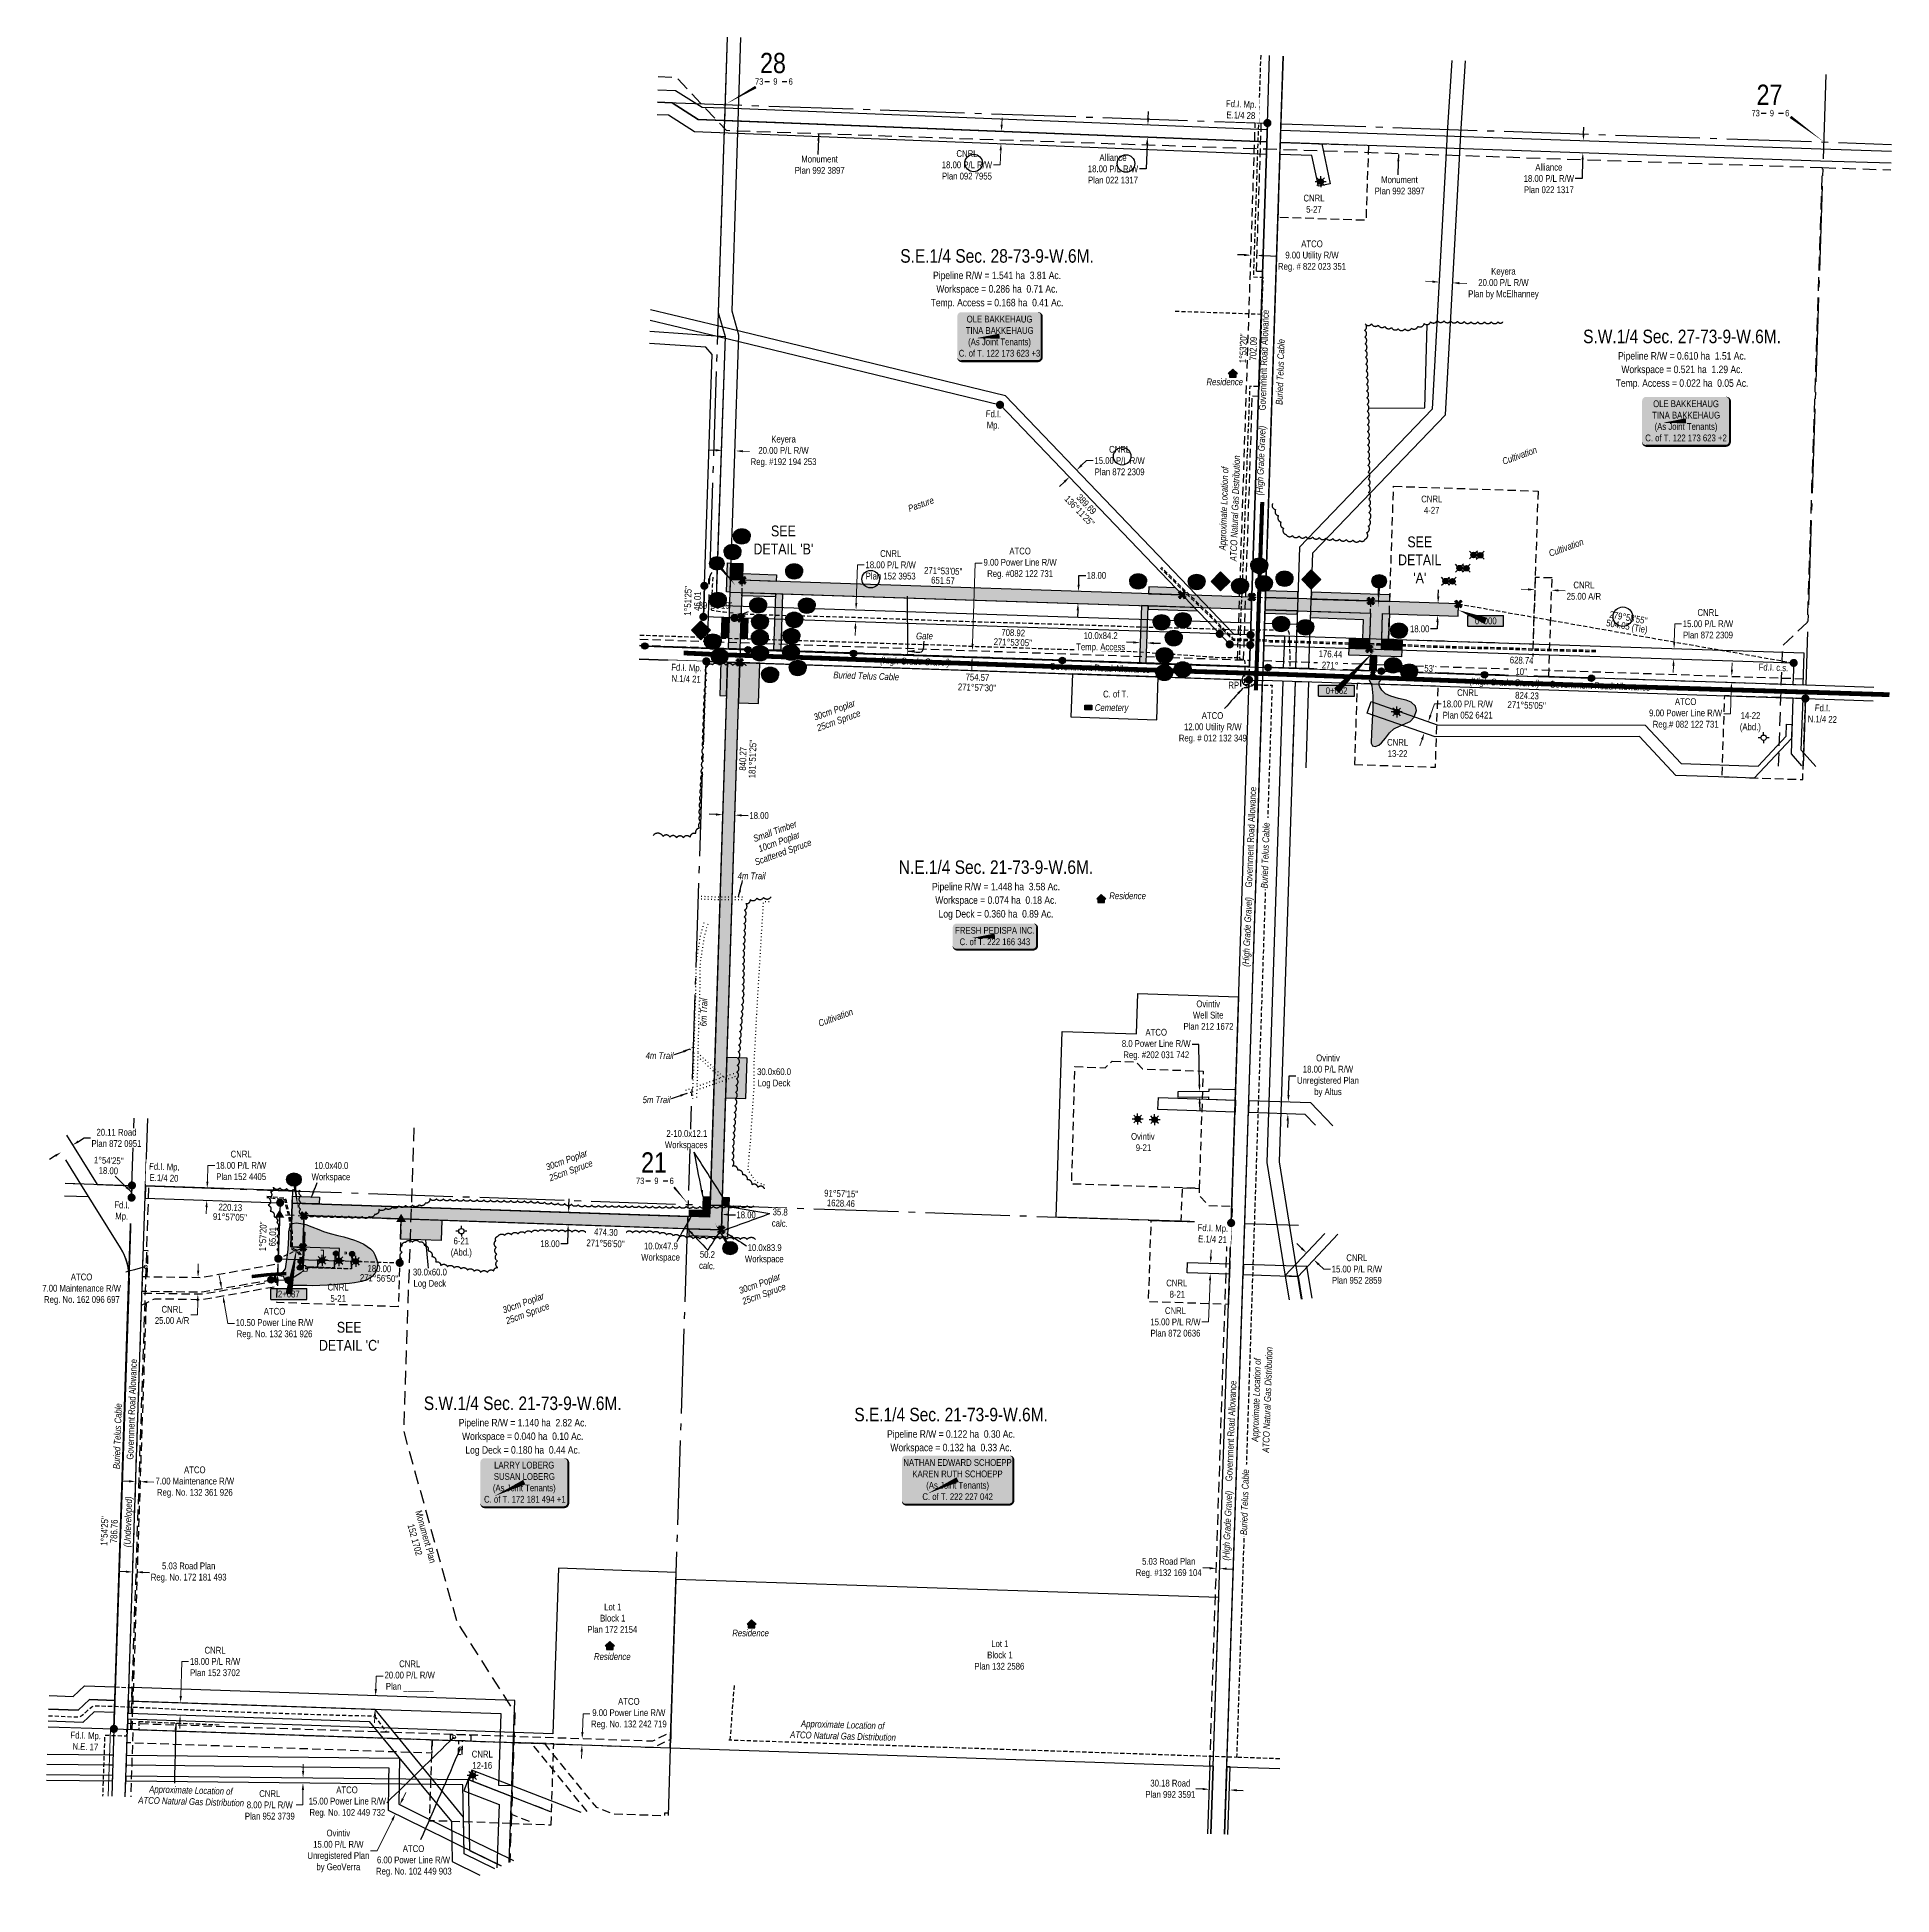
# Model space of a CAD drawing. Extents: x 350042 to 357443, y 6133812 to 6137998.
# Drawn here: x 351856 to 354601, y 6133812 to 6136561 of the extents above; entities that cross this region are included whole.
import ezdxf
from ezdxf.enums import TextEntityAlignment as Align

# ---------------------------------------------------------------- set-up
doc = ezdxf.new("R2010")
doc.units = 0
doc.header["$LTSCALE"] = 5
doc.header["$PDSIZE"] = 0.5
for name, pattern in [('0', [1, 1, 0]), ('foc-ACCESSROAD', [3.75, 2.5, -1.25]), ('foc-FLOWLINE', [3.75, 2.5, -1.25]), ('foc-MONUMENT-BDYS', [6, 4, -2]), ('foc-QUARTERLINE', [33, 25, -3, 2, -3]), ('foc-TIELINE', [1.875, 1.25, -0.625]), ('foc-TOPO', [1, 0.2, -0.8]), ('foc-TRAV', [1.875, 1.25, -0.625]), ('HIDDEN2', [4.7625, 3.175, -1.5875]), ('POWERLINE5', [7.8, 2.4, -0.6, 0.6, -0.6, 0.6, -0.6, 2.4]), ('UG_PIPE', [1.875, 1.25, -0.625])]:
    doc.linetypes.add(name, pattern=pattern)
doc.layers.get('Defpoints').update_dxf_attribs({"color": 9})
for name, color, linetype in [('10', 1, 'Continuous'), ('35', 37, 'Continuous'), ('9', 3, 'Continuous'), ('ABADATA-DRILL-T', 8, 'Continuous'), ('AS-CABLE', 224, 'foc-CABLE'), ('AS-FENCE', 48, 'foc-FENCE'), ('AS-OWNER', 7, 'Continuous'), ('AS-PIPE-AG', 44, 'Continuous'), ('AS-PIPE-UG', 44, 'UG_PIPE'), ('AS-PIPE-UG-T', 44, 'Continuous'), ('AS-POWER', 104, 'foc-POWER'), ('AS-POWER-EXISTING', 72, 'POWERLINE5'), ('AS-RESIDENCE', 14, 'Continuous'), ('AS-ROADS', 254, 'Continuous'), ('AS-SYMBOL', 7, 'Continuous'), ('AS-TELEPHONE-T', 224, 'Continuous'), ('AS-TELUS', 224, 'foc-TEL'), ('C-AR', 13, 'foc-ACCESSROAD'), ('C-RW', 13, 'Continuous'), ('C-SYMBOL', 7, 'Continuous'), ('C-WS', 13, 'foc-ACCESSROAD'), ('C-WS-S', 13, 'Continuous'), ('CG-NOTES', 7, 'Continuous'), ('DETAIL-T', 7, 'Continuous'), ('F-AR', 190, 'foc-ACCESSROAD'), ('F-EZE', 190, 'foc-FLOWLINE'), ('F-RW', 190, 'Continuous'), ('F-WS', 190, 'foc-ACCESSROAD'), ('F-WS-S', 190, 'Continuous'), ('L-AREAREQUIRED', 7, 'Continuous'), ('L-AREAWORK', 7, 'Continuous'), ('L-BD', 7, 'Continuous'), ('L-BD1', 253, 'Continuous'), ('L-MON', 1, 'Continuous'), ('L-MON-PLAN', 7, 'foc-MONUMENT-BDYS'), ('L-MON-T', 1, 'Continuous'), ('L-ROAD-T', 7, 'Continuous'), ('L-SEC', 7, 'Continuous'), ('L-SECLBL', 7, 'Continuous'), ('L-SECQ', 8, 'foc-QUARTERLINE'), ('L-TIE', 7, 'foc-TIELINE'), ('L-TITLEDB', 4, 'Continuous'), ('L-TITLEDB-T', 4, 'Continuous'), ('P-BORE', 7, 'Continuous'), ('P-CROSSINGS', 250, 'Continuous'), ('P-ELEVATION', 7, 'Continuous'), ('P-IOP1', 10, 'Continuous'), ('P-IOP1-H', 21, 'Continuous'), ('P-IOP2', 10, 'Continuous'), ('P-IOP2-H', 21, 'Continuous'), ('P-IOP3', 10, 'Continuous'), ('P-IOP3-H', 21, 'Continuous'), ('P-IOP4', 10, 'Continuous'), ('P-IOP4-H', 21, 'Continuous'), ('P-IOP5', 10, 'Continuous'), ('P-IOP5-H', 21, 'Continuous'), ('P-LTO', 14, 'Continuous'), ('P-PROPOSED', 10, 'Continuous'), ('P-PROPOSED-H', 21, 'Continuous'), ('P-TEMP-BLUE', 146, 'Continuous'), ('P-TEMP-BLUE-T', 146, 'Continuous'), ('P-TEMP-BLUE2', 146, 'Continuous'), ('P-TEMP-BLUE3', 146, 'Continuous'), ('P-TEMP-BLUE4', 146, 'Continuous'), ('P-TEMP-BLUE5', 146, 'Continuous'), ('P-TRAV', 4, 'foc-TRAV'), ('P-TXT', 4, 'Continuous'), ('S-3', 3, 'Continuous'), ('T-BUSH', 110, '0'), ('T-BUSH-T', 110, 'Continuous'), ('T-GENERAL', 48, 'foc-TOPO'), ('T-VEGETATION CHANGE', 104, 'foc-TOPO')]:
    doc.layers.add(name, color=color, linetype=linetype)
for name, color, linetype, lineweight in [('AS-GENERAL', 48, 'Continuous', 18), ('C-AR-T', 13, 'Continuous', 9), ('C-FLOWLINE-T', 13, 'Continuous', 9), ('C-RW-T', 13, 'Continuous', 9), ('C-WS-T', 13, 'Continuous', 9), ('F-EZE-T', 190, 'Continuous', 9), ('F-RW-T', 190, 'Continuous', 9), ('F-VCE-T', 190, 'Continuous', 9), ('F-WS-T', 190, 'Continuous', 9), ('T-TEXT', 48, 'Continuous', 18)]:
    doc.layers.add(name, color=color, linetype=linetype, lineweight=lineweight)
for name, color, linetype, true_color in [('P-TEMP-BLUE-H', 7, 'Continuous', 0x99e6ff), ('P-TEMP-BLUE-H2', 7, 'Continuous', 0x99e6ff), ('P-TEMP-BLUE-H3', 7, 'Continuous', 0x99e6ff), ('P-TEMP-BLUE-H4', 7, 'Continuous', 0x99e6ff), ('P-TEMP-BLUE-H5', 7, 'Continuous', 0x99e6ff)]:
    doc.layers.add(name, color=color, linetype=linetype, true_color=true_color)
doc.styles.add('100L', font='ARIALN.TTF', dxfattribs={"height": 11})
doc.styles.add('175L', font='ARIALN.TTF', dxfattribs={"height": 10})
doc.styles.add('80', font='ARIALN.TTF', dxfattribs={"height": 10})
doc.styles.add('80CG', font='ARIALN.TTF', dxfattribs={"height": 10})
doc.styles.add('80L', font='ARIALN.TTF', dxfattribs={"height": 10})
doc.styles.add('80LS', font='ARIALNI.TTF', dxfattribs={"height": 10})
doc.styles.add('Crossing', font='ARIALN.TTF', dxfattribs={"height": 10})
doc.styles.add('foc-LtypeFont', font='ARIALN.TTF', dxfattribs={"height": 7.35})
doc.styles.add('Legend', font='ARIALN.TTF')
doc.styles.add('SIMPLEX', font='ARIALN.TTF')
doc.linetypes.add('foc-CABLE', pattern='A,2,-1,["C",foc-LtypeFont,S=0.2,R=0,X=-0.625,Y=-0.75],-1.24,8', length=12.24)
doc.linetypes.add('foc-FENCE', pattern='A,10,-1,["X",foc-LtypeFont,S=0.2,R=0,X=-0.625,Y=-0.75],-1.24', length=12.24)
doc.linetypes.add('foc-FENCE-NOLINE', pattern='A,0,-6,["X",foc-LtypeFont,S=0.2,R=0,X=-0.625,Y=-0.75],-6.24', length=12.24)
doc.linetypes.add('foc-POWER', pattern='A,6,-1,["P",foc-LtypeFont,S=0.2,R=0,X=-0.625,Y=-0.75],-1.24,4', length=12.24)
doc.linetypes.add('foc-TEL', pattern='A,2,-1,["T",foc-LtypeFont,S=0.2,R=0,X=-0.425,Y=-0.75],-1.24,8', length=12.24)
doc.linetypes.add('foc-TEL-NOLINE', pattern='A,0,-2,["T",foc-LtypeFont,S=0.2,R=0,X=-0.425,Y=-0.75],-10.24', length=12.24)
doc.dimstyles.new('Compass 5 000', dxfattribs={"dimscale": 5, "dimtxt": 9, "dimasz": 2, "dimexe": 0.2, "dimexo": 0.0625, "dimgap": 0.5, "dimtad": 0, "dimtih": 1, "dimtoh": 1, "dimzin": 0, "dimdsep": 46, "dimtxsty": '80CG', "dimcen": 0.1, "dimse1": 1, "dimse2": 1, "dimclrd": 256, "dimclrt": 256, "dimaunit": 1, "dimadec": 4, "dimazin": 0, "dimtfac": 0.06, "dimtofl": 0, "dimtmove": 0, "dimatfit": 1, "dimfxl": 0.2, "dimtolj": 1, "dimtzin": 0, "dimlwd": -1, "dimarcsym": 0})

msp = doc.modelspace()

# ---------------------------------------------------------------- texts
at = {"layer": 'ABADATA-DRILL-T', "insert": (354375.789, 6135562.041), "char_height": 9.99746, "attachment_point": 1, "style": '80L'}
msp.add_mtext_dynamic_manual_height_columns('\\pi1.5673;14-22\\P\\pi0.39434;(Abd.)', width=30.59012, gutter_width=49.987, heights=[0], dxfattribs=at)
at = {"layer": 'AS-PIPE-UG-T', "char_height": 10.00219, "attachment_point": 1, "style": '175L'}
for insert, rotation in [((353604.587, 6135783.883), 88.106251), ((353652.609, 6134464.654), 88.106251), ((352968.69, 6134070.813), 358.416458), ((352003.759, 6133973.864), 358.416458)]:
    msp.add_mtext_dynamic_manual_height_columns('\\pi17.919;{\\fArial Narrow|b0|i1|c0|p34;Approximate Location of\\P\\pi2.2676;ATCO Natural Gas Distribution}', width=160.90647, gutter_width=99.997, heights=[0], dxfattribs=dict(at, insert=insert, rotation=rotation))
at = {"layer": 'AS-RESIDENCE', "char_height": 9.99744, "attachment_point": 1, "style": '80L'}
for s, insert in [('{\\fArial Narrow|b0|i1|c0|p34;Residence}', (353586.734, 6136055.827)), ('{\\fArial Narrow|b0|i1|c0|p34;Residence}', (353586.733, 6136055.827)), ('{\\fArial Narrow|b0|i1|c0|p34;Cemetery}', (353421.413, 6135573.751)), ('{\\fArial Narrow|b0|i1|c0|p34;Residence}', (353442.892, 6135295.337)), ('{\\fArial Narrow|b0|i1|c0|p34;Residence}', (352884.725, 6134204.418)), ('{\\fArial Narrow|b0|i1|c0|p34;Residence}', (352680.01, 6134169.569))]:
    msp.add_mtext_dynamic_manual_height_columns(s, width=53.92657, gutter_width=49.987, heights=[0], dxfattribs=dict(at, insert=insert))
at = {"layer": 'AS-TELEPHONE-T', "attachment_point": 1, "style": '80L'}
for s, width, insert, char_height, rotation in [('{\\fArial Narrow|b0|i1|c0|p34;Buried Telus Cable}', 102.69669, (353689.192, 6136016.975), 10, 88.10371), ('\\pi0.59493;{\\fArial Narrow|b0|i1|c0|p34;Buried Telus Cable}', 97.21017, (351967.868, 6134441.546), 9.99774, 88.097915)]:
    msp.add_mtext_dynamic_manual_height_columns(s, width=width, gutter_width=49.987, heights=[0], dxfattribs=dict(at, insert=insert, char_height=char_height, rotation=rotation))
at = {"layer": 'C-RW-T', "insert": (353869.615, 6135508.989), "char_height": 9.9975, "attachment_point": 5, "style": '80CG'}
msp.add_mtext('\\A1;CNRL\\P13-22', dxfattribs=at)
at = {"layer": 'C-SYMBOL', "color": 3, "style": '175L'}
for s, height, p in [('S.E.1/4 Sec. 28-73-9-W.6M.', 19.99488, (353276.625, 6136221.173)), ('S.W.1/4 Sec. 27-73-9-W.6M.', 19.99488, (354290.709, 6136102.066)), ('N.E.1/4 Sec. 21-73-9-W.6M.', 19.99488, (353275.073, 6135316.709)), ('S.W.1/4 Sec. 21-73-9-W.6M.', 20, (352574.539, 6134523.365)), ('S.E.1/4 Sec. 21-73-9-W.6M.', 19.99488, (353208.613, 6134506.657))]:
    msp.add_text(s, height=height, dxfattribs=at).set_placement(p, align=Align.BOTTOM_CENTER)
at = {"layer": 'C-WS-T', "attachment_point": 1}
for s, width, gutter_width, insert, char_height, style in [('\\pi0.32277;CNRL\\P\\pi4.4588;5-27', 30.83562, 49.987, (353729.893, 6136327.783), 9.99744, '80L'), ('\\pi0.3189;CNRL\\P\\pi4.2923;4-27', 30.83562, 99.974, (353904.304, 6135882.506), 10, '175L'), ('\\pi11.511;CNRL\\P\\pi16.434;8-21', 53.21126, 49.987, (353515.665, 6134722.354), 9.99744, '80L')]:
    msp.add_mtext_dynamic_manual_height_columns(s, width=width, gutter_width=gutter_width, heights=[0], dxfattribs=dict(at, insert=insert, char_height=char_height, style=style))
at = {"layer": 'C-WS-T', "char_height": 10, "attachment_point": 5, "style": '80CG'}
for s, insert in [('\\A1;CNRL\\P5-21', (352301.268, 6134702.784)), ('\\A1;CNRL\\P12-16', (352514.62, 6134011.756))]:
    msp.add_mtext(s, dxfattribs=dict(at, insert=insert))
at = {"layer": 'DETAIL-T', "color": 3, "char_height": 15.9959, "attachment_point": 5, "style": '80CG'}
for s, insert, width in [("SEE\\PDETAIL 'B'", (352960.354, 6135816.864), 105.46917), ("SEE\\PDETAIL\\P'A'", (353902.436, 6135787.379), 63.61983), ("SEE\\PDETAIL 'C'", (352317.665, 6134638.356), 132.31935)]:
    msp.add_mtext(s, dxfattribs=dict(at, insert=insert, width=width))
at = {"layer": 'F-EZE-T', "char_height": 9.99774, "attachment_point": 1, "style": '80L'}
for s, insert in [('\\pi41.628;ATCO\\P\\pi0.66206;15.00 Power Line R/W\\P\\pi1.9953;Reg. No. 102 449 732', (352256.882, 6133972.271)), ('\\pi41.628;ATCO\\P\\pi3.4377;6.00 Power Line R/W\\P\\pi1.9646;Reg. No. 102 449 903', (352355.332, 6133885.299))]:
    msp.add_mtext_dynamic_manual_height_columns(s, width=114.57953, gutter_width=49.987, heights=[0], dxfattribs=dict(at, insert=insert))
at = {"layer": 'F-WS-T', "char_height": 9.99744, "attachment_point": 1, "style": '80L'}
for s, width, insert in [('\\pi34.461;ATCO\\P\\pi8.1448;12.00 Utility R/W\\P\\pi0.51031;Reg. # 012 132 349', 100.24486, (353545.245, 6135562.016)), ('\\pi-2.8542;Ovintiv\\P\\pi4.1256;9-21', 28.5939, (353477.869, 6134939.248))]:
    msp.add_mtext_dynamic_manual_height_columns(s, width=width, gutter_width=49.987, heights=[0], dxfattribs=dict(at, insert=insert))
at = {"layer": 'F-WS-T', "insert": (352483.585, 6134769.76), "char_height": 10, "attachment_point": 5, "style": '80CG'}
msp.add_mtext('\\A1;6-21\\P(Abd.)', dxfattribs=at)
at = {"layer": 'L-AREAREQUIRED', "color": 5, "style": '100L'}
for s, p in [('Pipeline R/W = 1.541 ha  3.81 Ac.', (353276.625, 6136199.586)), ('Pipeline R/W = 0.610 ha  1.51 Ac.', (354290.709, 6136080.48)), ('Pipeline R/W = 1.448 ha  3.58 Ac.', (353275.073, 6135295.122)), ('Pipeline R/W = 1.140 ha  2.82 Ac.', (352574.539, 6134501.779)), ('Pipeline R/W = 0.122 ha  0.30 Ac.', (353208.613, 6134485.07))]:
    msp.add_text(s, height=10.99721, dxfattribs=at).set_placement(p, align=Align.BOTTOM_CENTER)
at = {"layer": 'L-AREAWORK', "color": 5, "style": '100L'}
for s, p in [('Workspace = 0.286 ha  0.71 Ac.', (353276.625, 6136179.591)), ('Temp. Access = 0.168 ha  0.41 Ac.', (353276.625, 6136159.31)), ('Temp. Access = 0.022 ha  0.05 Ac.', (354290.709, 6136040.203)), ('Workspace = 0.521 ha  1.29 Ac.', (354290.709, 6136060.485)), ('Workspace = 0.074 ha  0.18 Ac.', (353275.073, 6135275.127)), ('Log Deck = 0.360 ha  0.89 Ac.', (353275.073, 6135254.845)), ('Workspace = 0.040 ha  0.10 Ac.', (352574.539, 6134481.784)), ('Log Deck = 0.180 ha  0.44 Ac.', (352574.539, 6134461.502)), ('Workspace = 0.132 ha  0.33 Ac.', (353208.613, 6134465.075))]:
    msp.add_text(s, height=10.99721, dxfattribs=at).set_placement(p, align=Align.BOTTOM_CENTER)
at = {"layer": 'L-BD', "style": '80L'}
for s, height, rotation, p in [("136°11'25''", 9.99744, 313.8103, (353398.783, 6135859.835)), ('389.69', 9.9974, 313.8103, (353409.064, 6135869.697)), ('504.05 (Tie)', 9.99744, 350.0347, (354208.92, 6135687.941)), ("279°58'55''", 9.99744, 350.0347, (354211.386, 6135701.973)), ('754.57', 9.9974, 358.0411, (353247.634, 6135613.596)), ("271°57'30''", 9.99744, 358.0411, (353247.121, 6135598.609)), ('824.23', 9.9974, 358.0813, (354061.177, 6135586.56)), ("271°55'05''", 9.99744, 358.0813, (354060.7, 6135572.322))]:
    msp.add_text(s, height=height, rotation=rotation, dxfattribs=at).set_placement(p, align=Align.MIDDLE)
at = {"layer": 'L-BD1', "style": '80L'}
for s, height, rotation, p in [("1°53'20''", 9.9974, 88.1111, (353640.893, 6136100.434)), ('702.09', 9.9974, 88.1111, (353655.881, 6136099.94)), ("271°53'05''", 9.99744, 358.1148, (353197.066, 6135771.102)), ('651.57', 9.9974, 358.1148, (353196.598, 6135756.863)), ("1°51'25''", 9.9974, 88.1436, (352818.961, 6135726.773)), ('46.01', 9.9974, 88.1436, (352833.199, 6135726.312)), ("271°53'05''", 9.99744, 358.1148, (353300.105, 6135665.433)), ('708.92', 9.9974, 358.1148, (353300.574, 6135679.672)), ('840.27', 9.9974, 88.1039, (352900.415, 6135493.094)), ("181°51'25''", 9.99744, 88.1039, (352914.653, 6135492.622)), ("1°54'25''", 9.9974, 358.0384, (351961.699, 6134898.581)), ('18.00', 9.9974, 358.0384, (351961.186, 6134883.594)), ("91°57'15''", 9.9974, 358.0454, (353046.012, 6134849.609)), ("91°57'05''", 9.9974, 358.0488, (352141.172, 6134814.946)), ('220.13', 9.9974, 358.0488, (352141.657, 6134829.184)), ('1628.46', 9.9974, 358.0454, (353045.526, 6134835.371)), ("1°57'20''", 9.9974, 88.045, (352189.909, 6134786.317)), ('65.01', 9.9974, 88.045, (352204.147, 6134785.831)), ('180.00', 9.9974, 358.0535, (352362.35, 6134738.702)), ("271°56'50''", 9.99744, 358.0535, (352361.866, 6134724.464)), ("1°54'25''", 9.9974, 88.0946, (351955.297, 6134350.352)), ('786.76', 9.9974, 88.0946, (351969.535, 6134349.879))]:
    msp.add_text(s, height=height, rotation=rotation, dxfattribs=at).set_placement(p, align=Align.MIDDLE)
at = {"layer": 'L-MON-T', "char_height": 9.99744, "attachment_point": 1, "style": '80L'}
for insert in [(352976.738, 6136385.446), (353835.157, 6136354.945)]:
    msp.add_mtext_dynamic_manual_height_columns('\\pi10.119;Monument \\P\\pi0.48985;Plan 992 3897', width=73.43045, gutter_width=49.987, heights=[0], dxfattribs=dict(at, insert=insert))
at = {"layer": 'L-MON-T', "insert": (352424.952, 6134382.356), "char_height": 9.99744, "attachment_point": 1, "rotation": 285.616506, "style": '80L'}
msp.add_mtext_dynamic_manual_height_columns('\\pi0.47621;Monument Plan \\P\\pi16.789;152 1702', width=79.51347, gutter_width=49.987, heights=[0], dxfattribs=at)
at = {"layer": 'L-ROAD-T', "style": '80L'}
for height, rotation, p in [(9.99744, 88.111146, (353671.733, 6136082.969)), (9.99744, 358.15164, (353428.925, 6135627.443)), (9.99744, 358.15164, (354169.111, 6135601.073)), (9.99744, 87.50748, (353652.212, 6135377.15)), (10, 87.944814, (351995.788, 6134530.464)), (9.99744, 87.50748, (353622.911, 6134498.441))]:
    msp.add_text('Government Road Allowance', height=height, rotation=rotation, dxfattribs=at).set_placement(p, align=Align.MIDDLE_CENTER)
at = {"layer": 'L-TITLEDB-T', "char_height": 9.99744, "attachment_point": 1, "style": '80L'}
for s, width, insert in [('\\pi16.854;C. of T.', 69.73511, (353416.768, 6135593.842)), ('\\pi20.632;Ovintiv\\P\\pi15.518;Well Site\\P\\pi1.5889;Plan 212 1672', 75.56725, (353551.108, 6135135.372)), ('\\pi25.436;Lot 1\\P\\pi19.407;Block 1\\P\\pi0.48985;Plan 172 2154', 73.40999, (352669.661, 6134243.001)), ('\\pi25.446;Lot 1\\P\\pi19.417;Block 1\\P\\pi0.48985;Plan 132 2586', 73.43045, (353242.66, 6134188.552))]:
    msp.add_mtext_dynamic_manual_height_columns(s, width=width, gutter_width=49.987, heights=[0], dxfattribs=dict(at, insert=insert))
at = {"layer": 'P-TEMP-BLUE-T', "char_height": 9.99744, "attachment_point": 1, "style": '175L'}
for s, insert in [('\\pi0.27844;30.0x60.0\\P\\pi1.1616;Log Deck', (352921.129, 6135035.007)), ('\\pi0.66375;10.0x40.0\\P\\pi-3.3905;Workspace', (352265.372, 6134896.137)), ('\\pi0.63988;10.0x47.9\\P\\pi-3.3905;Workspace', (352753.277, 6134777.115)), ('\\pi0.63988;10.0x83.9\\P\\pi-3.3905;Workspace', (352906.828, 6134774.681)), ('\\pi0.27844;30.0x60.0\\P\\pi1.1616;Log Deck', (352411.658, 6134738.509))]:
    msp.add_mtext_dynamic_manual_height_columns(s, width=49.84849, gutter_width=49.987, heights=[0], dxfattribs=dict(at, insert=insert))
at = {"layer": 'T-BUSH-T', "char_height": 9.99744, "attachment_point": 1, "rotation": 20, "style": '175L'}
for s, width, insert in [('\\pi16.623;{\\fArial Narrow|b0|i1|c0|p34;30cm Poplar\\P\\pi15.696;25cm Spruce}', 97.90953, (352988.341, 6135553.232)), ('\\pi15.137;{\\fArial Narrow|b0|i1|c0|p34;Small Timber\\P\\pi17.159;10cm Poplar\\P\\pi5.2552;Scattered Spruce}', 97.90953, (352900.216, 6135373.96)), ('\\pi1.315;{\\fArial Narrow|b0|i1|c0|p34;30cm Poplar\\P\\pi0.38755;25cm Spruce}', 67.29286, (352606.263, 6134892.698)), ('\\pi1.315;{\\fArial Narrow|b0|i1|c0|p34;30cm Poplar\\P\\pi0.38755;25cm Spruce}', 67.29286, (352892.077, 6134709.943)), ('\\pi1.315;{\\fArial Narrow|b0|i1|c0|p34;30cm Poplar\\P\\pi0.38755;25cm Spruce}', 67.29286, (352542.165, 6134681.182))]:
    msp.add_mtext_dynamic_manual_height_columns(s, width=width, gutter_width=49.987, heights=[0], dxfattribs=dict(at, insert=insert))
at = {"layer": 'T-TEXT', "style": '80LS'}
for s, height, rotation, p in [('(High Grade Gravel)', 9.99744, 87.419114, (353667.102, 6135934.252)), ('Cultivation', 9.99746, 20, (354050.09, 6135941.864)), ('Pasture', 9.9974, 20, (353163.993, 6135869.697)), ('Cultivation', 9.99746, 20, (354119.109, 6135805.728)), ('(High Grade Gravel)', 9.99744, 358.15164, (353155.239, 6135637.102)), ('(High Grade Gravel)', 9.99744, 87.419114, (353646.961, 6135236.935)), ('Cultivation', 9.99744, 20, (353037.607, 6135110.339)), ('(High Grade Gravel)', 9.99744, 87.419114, (353617.66, 6134358.226)), ('(Undeveloped)', 10, 87.944814, (351990.045, 6134363.889))]:
    msp.add_text(s, height=height, rotation=rotation, dxfattribs=at).set_placement(p, align=Align.MIDDLE_CENTER)
msp.add_text('Gate', height=9.9975, dxfattribs=at).set_placement((353169.225, 6135674.798), align=Align.MIDDLE_CENTER)
at = {"layer": 'T-TEXT', "char_height": 9.99744, "attachment_point": 1, "style": '175L'}
for s, insert in [('{\\fArial Narrow|b0|i1|c0|p34;4m Trail}', (352892.669, 6135324.789)), ('{\\fArial Narrow|b0|i1|c0|p34;4m Trail}', (352756.503, 6135058.788)), ('{\\fArial Narrow|b0|i1|c0|p34;5m Trail}', (352752.033, 6134993.525))]:
    msp.add_mtext_dynamic_manual_height_columns(s, width=82.41524, gutter_width=49.987, heights=[0], dxfattribs=dict(at, insert=insert))
at = {"layer": 'T-TEXT', "insert": (352836.671, 6135097.292), "char_height": 9.99744, "attachment_point": 1, "rotation": 88.236616, "style": '175L'}
msp.add_mtext_dynamic_manual_height_columns('{\\fArial Narrow|b0|i1|c0|p34;6m Trail}', width=82.41524, gutter_width=49.987, heights=[0], dxfattribs=at)

# ---------------------------------------------------------------- blocks, each defined once
blk = doc.blocks.new('L-SECLBL')
at = {"layer": '9', "color": 7}
for p, q in [((-5.1, -27.8), (-12.3, -27.8)), ((20.7, -27.8), (13.5, -27.8))]:
    blk.add_line(p, q, dxfattribs=at)
at = {"layer": '10', "color": 2, "style": 'SIMPLEX'}
blk.add_attdef('SEC', text='', height=30, dxfattribs=at).set_placement((0, 0), align=Align.MIDDLE)
at = {"layer": '10', "color": 5, "style": '80L'}
blk.add_attdef('TWP', text='', height=9.5, dxfattribs=at).set_placement((-14.4, -27.4), align=Align.MIDDLE_RIGHT)
blk.add_attdef('RGE', text='', height=9.5, dxfattribs=at).set_placement((3.6, -27.4), align=Align.MIDDLE_CENTER)
blk.add_attdef('MER', text='', height=9.5, dxfattribs=at).set_placement((23.2, -27.4), align=Align.MIDDLE_LEFT)
blk = doc.blocks.new('*D393')
at = {"layer": 'C-RW-T', "transparency": 16777216}
for p, q in [((352068.3, 6134106.1), (352070, 6134157.2)), ((352070, 6134157.2), (352080, 6134157.2)), ((352067, 6134068.1), (352066.7, 6134058.1))]:
    blk.add_line(p, q, dxfattribs=at)
for points in [[(352066.6, 6134106.2), (352070, 6134106), (352068, 6134096.1)], [(352065.4, 6134068.2), (352068.7, 6134068.1), (352067.4, 6134078.1)]]:
    blk.add_solid(points, dxfattribs=at)
at = {"layer": 'Defpoints', "color": 0, "transparency": 16777216}
for p in [(352067.4, 6134078.1), (352102.4, 6134076.9), (352103, 6134094.9)]:
    blk.add_point(p, dxfattribs=at)
at = {"layer": 'C-RW-T', "transparency": 16777216, "insert": (352119.1, 6134157.2), "char_height": 10, "attachment_point": 5, "style": '80CG'}
blk.add_mtext('\\A1;CNRL\\P18.00 P/L R/W\\PPlan 152 3702', dxfattribs=at)
blk = doc.blocks.new('*D394')
at = {"layer": 'C-RW-T', "transparency": 16777216}
for p, q in [((352107.8, 6134867.5), (352108.6, 6134891.3)), ((352108.6, 6134891.3), (352118.6, 6134891.3)), ((352106.5, 6134829.5), (352106.1, 6134819.5))]:
    blk.add_line(p, q, dxfattribs=at)
for points in [[(352106.1, 6134867.5), (352109.4, 6134867.4), (352107.4, 6134857.5)], [(352104.8, 6134829.6), (352108.1, 6134829.5), (352106.8, 6134839.5)]]:
    blk.add_solid(points, dxfattribs=at)
at = {"layer": 'Defpoints', "color": 0, "transparency": 16777216}
for p in [(352106.4, 6134857.5), (352105.8, 6134839.5), (352106.8, 6134839.5)]:
    blk.add_point(p, dxfattribs=at)
at = {"layer": 'C-RW-T', "transparency": 16777216, "insert": (352157.7, 6134891.3), "char_height": 10, "attachment_point": 5, "style": '80CG'}
blk.add_mtext('\\A1;CNRL\\P18.00 P/L R/W\\PPlan 152 4405', dxfattribs=at)
blk = doc.blocks.new('*D395')
at = {"layer": 'C-RW-T', "transparency": 16777216}
for p, q in [((352249.5, 6133995.3), (352249.6, 6134005.3)), ((352249.1, 6133967.3), (352248.9, 6133945)), ((352248.9, 6133945), (352238.9, 6133945))]:
    blk.add_line(p, q, dxfattribs=at)
for points in [[(352247.8, 6133995.3), (352251.1, 6133995.3), (352249.3, 6133985.3)], [(352247.5, 6133967.3), (352250.8, 6133967.3), (352249.2, 6133977.3)]]:
    blk.add_solid(points, dxfattribs=at)
at = {"layer": 'Defpoints', "color": 0, "transparency": 16777216}
for p in [(352225.1, 6133977.6), (352225.2, 6133985.5), (352249.2, 6133977.3)]:
    blk.add_point(p, dxfattribs=at)
at = {"layer": 'C-RW-T', "transparency": 16777216, "insert": (352200.1, 6133945), "char_height": 10, "attachment_point": 5, "style": '80CG'}
blk.add_mtext('\\A1;CNRL\\P8.00 P/L R/W\\PPlan 952 3739', dxfattribs=at)
blk = doc.blocks.new('*D396')
at = {"layer": 'Defpoints', "color": 0, "transparency": 16777216}
for p in [(352117.2, 6134706.6), (352119, 6134696.2), (352130.7, 6134698.3)]:
    blk.add_point(p, dxfattribs=at)
at = {"layer": 'F-EZE-T', "transparency": 16777216}
for p, q in [((352127.1, 6134718.5), (352125.3, 6134728.3)), ((352132.4, 6134688.5), (352137.9, 6134657.3)), ((352137.9, 6134657.3), (352147.9, 6134657.3))]:
    blk.add_line(p, q, dxfattribs=at)
for points in [[(352128.7, 6134718.8), (352125.4, 6134718.2), (352128.8, 6134708.6)], [(352134.1, 6134688.8), (352130.8, 6134688.2), (352130.7, 6134698.3)]]:
    blk.add_solid(points, dxfattribs=at)
at = {"layer": 'F-EZE-T', "transparency": 16777216, "insert": (352207.1, 6134657.3), "char_height": 10, "attachment_point": 5, "style": '80CG'}
blk.add_mtext('\\A1;ATCO\\P10.50 Power Line R/W\\PReg. No. 132 361 926', dxfattribs=at)
blk = doc.blocks.new('*D397')
at = {"layer": 'Defpoints', "color": 0, "transparency": 16777216}
for p in [(352637.4, 6134034.6), (352637.7, 6134043.6), (352662.5, 6134042.8)]:
    blk.add_point(p, dxfattribs=at)
at = {"layer": 'F-EZE-T', "transparency": 16777216}
for p, q in [((352662.8, 6134052.8), (352663.8, 6134080)), ((352663.8, 6134080), (352673.8, 6134080)), ((352661.9, 6134023.8), (352661.5, 6134013.8))]:
    blk.add_line(p, q, dxfattribs=at)
for points in [[(352661.2, 6134052.8), (352664.5, 6134052.7), (352662.5, 6134042.8)], [(352660.2, 6134023.9), (352663.5, 6134023.7), (352662.2, 6134033.8)]]:
    blk.add_solid(points, dxfattribs=at)
at = {"layer": 'F-EZE-T', "transparency": 16777216, "insert": (352731.6, 6134080), "char_height": 10, "attachment_point": 5, "style": '80CG'}
blk.add_mtext('\\A1;ATCO \\P9.00 Power Line R/W\\PReg. No. 132 242 719', dxfattribs=at)
blk = doc.blocks.new('*D398')
at = {"layer": 'Defpoints', "color": 0, "transparency": 16777216}
for p in [(352004.3, 6134503.9), (352011.3, 6134503.7), (352008.6, 6134423.4)]:
    blk.add_point(p, dxfattribs=at)
at = {"layer": 'F-EZE-T', "transparency": 16777216}
for p, q in [((351991.6, 6134424), (351981.6, 6134424.3)), ((352018.6, 6134423.1), (352028.6, 6134422.7))]:
    blk.add_line(p, q, dxfattribs=at)
for points in [[(351991.7, 6134425.6), (351991.6, 6134422.3), (352001.6, 6134423.6)], [(352018.7, 6134424.7), (352018.6, 6134421.4), (352008.6, 6134423.4)]]:
    blk.add_solid(points, dxfattribs=at)
at = {"layer": 'F-EZE-T', "transparency": 16777216, "insert": (352089.1, 6134422.7), "char_height": 10, "attachment_point": 5, "style": '80CG'}
blk.add_mtext('\\A1;ATCO\\P{\\A0;7.00 Maintenance R/W\\P}Reg. No. 132 361 926', dxfattribs=at)
blk = doc.blocks.new('*D399')
at = {"layer": 'Defpoints', "color": 0, "transparency": 16777216}
for p in [(352401.7, 6133940.8), (352386, 6133931.8), (352395.1, 6133927.3)]:
    blk.add_point(p, dxfattribs=at)
at = {"layer": 'F-RW-T', "transparency": 16777216}
for p, q in [((352397, 6133954.2), (352401.4, 6133963.2)), ((352381.6, 6133922.8), (352359.1, 6133876.9)), ((352359.1, 6133876.9), (352349.1, 6133876.9))]:
    blk.add_line(p, q, dxfattribs=at)
for points in [[(352395.5, 6133954.9), (352398.5, 6133953.5), (352392.6, 6133945.2)], [(352380.1, 6133923.5), (352383.1, 6133922), (352386, 6133931.8)]]:
    blk.add_solid(points, dxfattribs=at)
at = {"layer": 'F-RW-T', "transparency": 16777216, "insert": (352301.6, 6133876.9), "char_height": 10, "attachment_point": 5, "style": '80CG'}
blk.add_mtext('\\A1;Ovintiv\\P15.00 P/L R/W\\PUnregistered Plan\\Pby GeoVerra', dxfattribs=at)
blk = doc.blocks.new('*D400')
at = {"layer": 'Defpoints', "color": 0, "transparency": 16777216}
for p in [(351889.6, 6134913.2), (351906.7, 6134923.8), (351908.2, 6134921.4)]:
    blk.add_point(p, dxfattribs=at)
at = {"layer": 'L-TITLEDB-T', "transparency": 16777216}
for p, q in [((351916.7, 6134926.7), (351925.2, 6134932)), ((351925.2, 6134932), (351935.2, 6134932)), ((351882.6, 6134905.5), (351874.1, 6134900.3))]:
    blk.add_line(p, q, dxfattribs=at)
for points in [[(351915.8, 6134928.1), (351917.5, 6134925.3), (351908.2, 6134921.4)], [(351881.7, 6134906.9), (351883.5, 6134904.1), (351891.1, 6134910.8)]]:
    blk.add_solid(points, dxfattribs=at)
at = {"layer": 'L-TITLEDB-T', "transparency": 16777216, "insert": (351973.1, 6134932), "char_height": 10, "attachment_point": 5, "style": '80CG', "bg_fill": 3, "box_fill_scale": 1.1, "bg_fill_color": 256, "bg_fill_true_color": 13158600, "bg_fill_transparency": 0}
blk.add_mtext('\\A1;20.11 Road\\PPlan 872 0951', dxfattribs=at)
blk = doc.blocks.new('*D401')
at = {"layer": 'Defpoints', "color": 0, "transparency": 16777216}
for p in [(351997.2, 6134289.5), (352002.2, 6134289.6), (352002.2, 6134289.3)]:
    blk.add_point(p, dxfattribs=at)
at = {"layer": 'L-TITLEDB-T', "transparency": 16777216}
for p, q in [((351987.2, 6134290.1), (351977.2, 6134290.4)), ((352012.2, 6134289.2), (352022.2, 6134288.9))]:
    blk.add_line(p, q, dxfattribs=at)
for points in [[(351987.2, 6134291.7), (351987.1, 6134288.4), (351997.2, 6134289.7)], [(352012.2, 6134290.9), (352012.1, 6134287.6), (352002.2, 6134289.6)]]:
    blk.add_solid(points, dxfattribs=at)
at = {"layer": 'L-TITLEDB-T', "transparency": 16777216, "insert": (352080, 6134288.9), "char_height": 10, "attachment_point": 5, "style": '80CG'}
blk.add_mtext('\\A1;5.03 Road Plan\\PReg. No. 172 181 493 ', dxfattribs=at)
blk = doc.blocks.new('*D402')
at = {"layer": 'C-RW-T', "transparency": 16777216}
for p, q in [((352357, 6134116.3), (352357.7, 6134135.7)), ((352357.7, 6134135.7), (352367.7, 6134135.7)), ((352355.6, 6134076.4), (352355.3, 6134066.4))]:
    blk.add_line(p, q, dxfattribs=at)
for points in [[(352355.3, 6134116.4), (352358.7, 6134116.3), (352356.7, 6134106.3)], [(352354, 6134076.4), (352357.3, 6134076.3), (352356, 6134086.4)]]:
    blk.add_solid(points, dxfattribs=at)
at = {"layer": 'Defpoints', "color": 0, "transparency": 16777216}
for p in [(352356.7, 6134106.3), (352391.1, 6134105.2), (352390.4, 6134085.2)]:
    blk.add_point(p, dxfattribs=at)
at = {"layer": 'C-RW-T', "transparency": 16777216, "insert": (352407.2, 6134135.7), "char_height": 10, "attachment_point": 5, "style": '80CG'}
blk.add_mtext('\\A1;CNRL^J20.00 P/L R/W^JPlan _______', dxfattribs=at)
blk = doc.blocks.new('*U392')
h = blk.add_hatch(color=59)
edge = h.paths.add_edge_path()
edge.add_line((-59, -37), (59, -37))
edge.add_arc((59, -31), 6, 270, 360)
edge.add_line((65, -31), (65, 29.5))
edge.add_arc((59, 29.5), 6, 0, 90)
edge.add_line((59, 35.5), (-59, 35.5))
edge.add_arc((-59, 29.5), 6, 90, 180)
edge.add_line((-65, 29.5), (-65, -31))
edge.add_arc((-59, -31), 6, 180, 270)
at = {"color": 1, "flags": 128}
blk.add_lwpolyline([(-59, -37, 3, 3, 0), (59, -37, 3, 3, 0.414214), (65, -31, 3, 3, 0), (65, 29.5, 3, 0, 0.414214), (59, 35.5, 0, 0, 0), (-59, 35.5, 0, 0, 0.414214), (-65, 29.5, 0, 0, 0), (-65, -31, 0, 3, 0.414214)], format="xyseb", close=True, dxfattribs=at)
blk.add_lwpolyline([(-45, -21, 0, 7.5, 0), (0, 0, 0, 0, 0)], format="xyseb", dxfattribs=at)
at = {"color": 1, "style": '80'}
blk.add_attdef('ENTER_TEXT_001', (-36, -5), '', height=10, dxfattribs=at)
blk = doc.blocks.new('GABD')
for p, q in [((-0.81, 0), (-1.62, 0)), ((0, 0.81), (0, 1.62)), ((1.62, 0), (0.81, 0)), ((0, -0.81), (0, -1.62))]:
    blk.add_line(p, q)
blk.add_circle((0, 0), 0.8)
blk = doc.blocks.new('GAS')
h = blk.add_hatch(color=255)
h.dxf.hatch_style = 1
edge = h.paths.add_edge_path()
edge.add_arc((0, 0), 0.9, 0, 360)
for p, q in [((-0.81, 0), (-1.62, 0)), ((-0.57, 0.57), (-1.14, 1.14)), ((0, 0.81), (0, 1.62)), ((0.57, 0.57), (1.14, 1.14)), ((1.62, 0), (0.81, 0)), ((-0.57, -0.57), (-1.14, -1.14)), ((0, -0.81), (0, -1.62)), ((1.14, -1.14), (0.57, -0.57))]:
    blk.add_line(p, q)
blk.add_circle((0, 0), 0.8)
blk = doc.blocks.new('*U403')
h = blk.add_hatch(color=59)
edge = h.paths.add_edge_path()
edge.add_line((-76.5, -37), (76.5, -37))
edge.add_arc((76.5, -31), 6, 270, 360)
edge.add_line((82.5, -31), (82.5, 29.5))
edge.add_arc((76.5, 29.5), 6, 0, 90)
edge.add_line((76.5, 35.5), (-76.5, 35.5))
edge.add_arc((-76.5, 29.5), 6, 90, 180)
edge.add_line((-82.5, 29.5), (-82.5, -31))
edge.add_arc((-76.5, -31), 6, 180, 270)
at = {"color": 1, "flags": 128}
blk.add_lwpolyline([(-76.5, -37, 3, 3, 0), (76.5, -37, 3, 3, 0.414214), (82.5, -31, 3, 3, 0), (82.5, 29.5, 3, 0, 0.414214), (76.5, 35.5, 0, 0, 0), (-76.5, 35.5, 0, 0, 0.414214), (-82.5, 29.5, 0, 0, 0), (-82.5, -31, 0, 3, 0.414214)], format="xyseb", close=True, dxfattribs=at)
blk.add_lwpolyline([(-45, -21, 0, 7.5, 0), (0, 0, 0, 0, 0)], format="xyseb", dxfattribs=at)
at = {"color": 1, "style": '80'}
blk.add_attdef('ENTER_TEXT_001', (-36, -5), '', height=10, dxfattribs=at)
blk = doc.blocks.new('*U404')
h = blk.add_hatch(color=59)
edge = h.paths.add_edge_path()
edge.add_line((-56.5, -20), (56.5, -20))
edge.add_arc((56.5, -14), 6, 270, 360)
edge.add_line((62.5, -14), (62.5, 12.5))
edge.add_arc((56.5, 12.5), 6, 0, 90)
edge.add_line((56.5, 18.5), (-56.5, 18.5))
edge.add_arc((-56.5, 12.5), 6, 90, 180)
edge.add_line((-62.5, 12.5), (-62.5, -14))
edge.add_arc((-56.5, -14), 6, 180, 270)
at = {"color": 1, "flags": 128}
blk.add_lwpolyline([(-56.5, -20, 3, 3, 0), (56.5, -20, 3, 3, 0.414214), (62.5, -14, 3, 3, 0), (62.5, 12.5, 3, 0, 0.414214), (56.5, 18.5, 0, 0, 0), (-56.5, 18.5, 0, 0, 0.414214), (-62.5, 12.5, 0, 0, 0), (-62.5, -14, 0, 3, 0.414214)], format="xyseb", close=True, dxfattribs=at)
blk.add_lwpolyline([(-34.2, -2.9, 0, 7.5, 0), (0, 0, 0, 0, 0)], format="xyseb", dxfattribs=at)
at = {"color": 1, "style": '80'}
blk.add_attdef('ENTER_TEXT_001', (-36, -5), '', height=10, dxfattribs=at)
blk = doc.blocks.new('*D406')
at = {"layer": 'C-RW-T', "transparency": 16777216}
for p, q in [((353593.1, 6134756.5), (353593.5, 6134766.4)), ((353592, 6134721.5), (353589.9, 6134659.7)), ((353589.9, 6134659.7), (353579.9, 6134659.7))]:
    blk.add_line(p, q, dxfattribs=at)
for points in [[(353591.5, 6134756.5), (353594.8, 6134756.4), (353592.8, 6134746.5)], [(353590.3, 6134721.5), (353593.6, 6134721.4), (353592.3, 6134731.5)]]:
    blk.add_solid(points, dxfattribs=at)
at = {"layer": 'Defpoints', "color": 0, "transparency": 16777216}
for p in [(353587.1, 6134746.6), (353586.6, 6134731.7), (353592.3, 6134731.5)]:
    blk.add_point(p, dxfattribs=at)
at = {"layer": 'C-RW-T', "transparency": 16777216, "insert": (353540.8, 6134659.7), "char_height": 10, "attachment_point": 5, "style": '80CG'}
blk.add_mtext('\\A1;CNRL\\P15.00 P/L R/W\\PPlan 872 0636', dxfattribs=at)
blk = doc.blocks.new('*D407')
at = {"layer": 'Defpoints', "color": 0, "transparency": 16777216}
for p in [(353557.3, 6134990.5), (353707.8, 6134985.5), (353556.7, 6134972.5)]:
    blk.add_point(p, dxfattribs=at)
at = {"layer": 'F-WS-S', "transparency": 16777216}
for p, q in [((353708.2, 6134995.5), (353709.1, 6135023.9)), ((353709.1, 6135023.9), (353719.1, 6135023.9)), ((353706.9, 6134957.5), (353706.6, 6134947.5))]:
    blk.add_line(p, q, dxfattribs=at)
for points in [[(353706.5, 6134995.5), (353709.8, 6134995.4), (353707.8, 6134985.5)], [(353705.3, 6134957.6), (353708.6, 6134957.5), (353707.2, 6134967.5)]]:
    blk.add_solid(points, dxfattribs=at)
at = {"layer": 'F-WS-S', "transparency": 16777216, "insert": (353766.6, 6135023.9), "char_height": 10, "attachment_point": 5, "style": '80CG'}
blk.add_mtext('\\A1;Ovintiv\\P18.00 P/L R/W\\PUnregistered Plan \\Pby Altus ', dxfattribs=at)
blk = doc.blocks.new('*D408')
at = {"layer": 'Defpoints', "color": 0, "transparency": 16777216}
for p in [(353567, 6135000.6), (353567.1, 6134992.6), (353576.4, 6135000.7)]:
    blk.add_point(p, dxfattribs=at)
at = {"layer": 'F-WS-S', "transparency": 16777216}
for p, q in [((353575.5, 6135070.2), (353565.5, 6135070.2)), ((353576.2, 6135010.7), (353575.5, 6135070.2)), ((353576.6, 6134982.7), (353576.7, 6134972.7))]:
    blk.add_line(p, q, dxfattribs=at)
for points in [[(353577.9, 6135010.7), (353574.6, 6135010.7), (353576.4, 6135000.7)], [(353578.3, 6134982.7), (353574.9, 6134982.7), (353576.5, 6134992.7)]]:
    blk.add_solid(points, dxfattribs=at)
at = {"layer": 'F-WS-S', "transparency": 16777216, "insert": (353512.3, 6135070.2), "char_height": 10, "attachment_point": 5, "style": '80CG'}
blk.add_mtext('\\A1;ATCO\\P8.0 Power Line R/W\\PReg. #202 031 742', dxfattribs=at)
blk = doc.blocks.new('*D409')
at = {"layer": 'C-RW-T', "transparency": 16777216}
for p, q in [((353068.2, 6135723.6), (353070.1, 6135780)), ((353070.1, 6135780), (353080.1, 6135780)), ((353066.9, 6135685.6), (353066.6, 6135675.6))]:
    blk.add_line(p, q, dxfattribs=at)
for points in [[(353066.6, 6135723.6), (353069.9, 6135723.5), (353067.9, 6135713.6)], [(353065.3, 6135685.7), (353068.6, 6135685.6), (353067.3, 6135695.6)]]:
    blk.add_solid(points, dxfattribs=at)
at = {"layer": 'Defpoints', "color": 0, "transparency": 16777216}
for p in [(353057.3, 6135695.9), (353057.9, 6135713.9), (353067.9, 6135713.6)]:
    blk.add_point(p, dxfattribs=at)
at = {"layer": 'C-RW-T', "transparency": 16777216, "insert": (353119.2, 6135780), "char_height": 10, "attachment_point": 5, "style": '80CG'}
blk.add_mtext('\\A1;CNRL\\P18.00 P/L R/W\\PPlan 152 3953', dxfattribs=at)
blk = doc.blocks.new('*D410')
at = {"layer": 'C-RW-T', "transparency": 16777216}
for p, q in [((353401.8, 6135927.4), (353409, 6135934.3)), ((353409, 6135934.3), (353419, 6135934.3)), ((353376.5, 6135903.1), (353369.3, 6135896.2))]:
    blk.add_line(p, q, dxfattribs=at)
for points in [[(353400.6, 6135928.6), (353402.9, 6135926.2), (353394.6, 6135920.4)], [(353375.4, 6135904.4), (353377.7, 6135901.9), (353383.8, 6135910.1)]]:
    blk.add_solid(points, dxfattribs=at)
at = {"layer": 'Defpoints', "color": 0, "transparency": 16777216}
for p in [(353394.6, 6135920.4), (353394.8, 6135898.5), (353405.6, 6135908.9)]:
    blk.add_point(p, dxfattribs=at)
at = {"layer": 'C-RW-T', "transparency": 16777216, "insert": (353458.1, 6135934.3), "char_height": 10, "attachment_point": 5, "style": '80CG'}
blk.add_mtext('\\A1;CNRL\\P15.00 P/L R/W\\PPlan 872 2309', dxfattribs=at)
blk = doc.blocks.new('*D411')
at = {"layer": 'C-WS-T', "transparency": 16777216}
for p, q in [((353283.6, 6136431.5), (353284, 6136441.5)), ((353282.1, 6136393.5), (353281.2, 6136371.9)), ((353281.2, 6136371.9), (353271.2, 6136371.9))]:
    blk.add_line(p, q, dxfattribs=at)
for points in [[(353281.9, 6136431.5), (353285.2, 6136431.4), (353283.2, 6136421.5)], [(353280.4, 6136393.6), (353283.7, 6136393.4), (353282.5, 6136403.5)]]:
    blk.add_solid(points, dxfattribs=at)
at = {"layer": 'Defpoints', "color": 0, "transparency": 16777216}
for p in [(353255.5, 6136422.6), (353254.8, 6136404.6), (353282.5, 6136403.5)]:
    blk.add_point(p, dxfattribs=at)
at = {"layer": 'C-WS-T', "transparency": 16777216, "insert": (353232.1, 6136371.9), "char_height": 10, "attachment_point": 5, "style": '80CG'}
blk.add_mtext('\\A1;CNRL\\P18.00 P/L R/W\\PPlan 092 7955', dxfattribs=at)
blk = doc.blocks.new('*D412')
at = {"layer": 'Defpoints', "color": 0, "transparency": 16777216}
for p in [(353452.8, 6136414.8), (353453.5, 6136432.8), (353499.2, 6136412.9)]:
    blk.add_point(p, dxfattribs=at)
at = {"layer": 'F-WS-S', "transparency": 16777216}
for p, q in [((353500.3, 6136440.9), (353500.7, 6136450.9)), ((353498.8, 6136402.9), (353497.4, 6136366)), ((353497.4, 6136366), (353487.4, 6136366))]:
    blk.add_line(p, q, dxfattribs=at)
for points in [[(353498.7, 6136441), (353502, 6136440.9), (353499.9, 6136430.9)], [(353497.2, 6136403), (353500.5, 6136402.9), (353499.2, 6136412.9)]]:
    blk.add_solid(points, dxfattribs=at)
at = {"layer": 'F-WS-S', "transparency": 16777216, "insert": (353448.3, 6136366), "char_height": 10, "attachment_point": 5, "style": '80CG'}
blk.add_mtext('\\A1;Alliance\\P18.00 P/L R/W\\PPlan 022 1317', dxfattribs=at)
blk = doc.blocks.new('*D413')
at = {"layer": 'Defpoints', "color": 0, "transparency": 16777216}
for p in [(354040.9, 6136411.3), (354040.2, 6136393.3), (354143.9, 6136389.7)]:
    blk.add_point(p, dxfattribs=at)
at = {"layer": 'F-WS-S', "transparency": 16777216}
for p, q in [((354144.9, 6136417.6), (354145.2, 6136427.6)), ((354143.5, 6136379.7), (354142.6, 6136351.7)), ((354142.6, 6136351.7), (354132.6, 6136351.7))]:
    blk.add_line(p, q, dxfattribs=at)
for points in [[(354143.2, 6136417.7), (354146.5, 6136417.6), (354144.5, 6136407.7)], [(354141.9, 6136379.7), (354145.2, 6136379.6), (354143.9, 6136389.7)]]:
    blk.add_solid(points, dxfattribs=at)
at = {"layer": 'F-WS-S', "transparency": 16777216, "insert": (354093.5, 6136351.7), "char_height": 10, "attachment_point": 5, "style": '80CG'}
blk.add_mtext('\\A1;Alliance\\P18.00 P/L R/W\\PPlan 022 1317', dxfattribs=at)
blk = doc.blocks.new('*U414')
h = blk.add_hatch(color=59)
edge = h.paths.add_edge_path()
edge.add_line((-56.5, -37), (56.5, -37))
edge.add_arc((56.5, -31), 6, 270, 360)
edge.add_line((62.5, -31), (62.5, 29.5))
edge.add_arc((56.5, 29.5), 6, 0, 90)
edge.add_line((56.5, 35.5), (-56.5, 35.5))
edge.add_arc((-56.5, 29.5), 6, 90, 180)
edge.add_line((-62.5, 29.5), (-62.5, -31))
edge.add_arc((-56.5, -31), 6, 180, 270)
at = {"color": 1, "flags": 128}
blk.add_lwpolyline([(-56.5, -37, 3, 3, 0), (56.5, -37, 3, 3, 0.414214), (62.5, -31, 3, 3, 0), (62.5, 29.5, 3, 0, 0.414214), (56.5, 35.5, 0, 0, 0), (-56.5, 35.5, 0, 0, 0.414214), (-62.5, 29.5, 0, 0, 0), (-62.5, -31, 0, 3, 0.414214)], format="xyseb", close=True, dxfattribs=at)
blk.add_lwpolyline([(-34.2, -2.9, 0, 7.5, 0), (0, 0, 0, 0, 0)], format="xyseb", dxfattribs=at)
at = {"color": 1, "style": '80'}
blk.add_attdef('ENTER_TEXT_001', (-36, -5), '', height=10, dxfattribs=at)
blk = doc.blocks.new('*D416')
at = {"layer": 'Defpoints', "color": 0, "transparency": 16777216}
for p in [(353916.3, 6135621.1), (353916.6, 6135630), (354364.2, 6135615)]:
    blk.add_point(p, dxfattribs=at)
at = {"layer": 'F-RW-T', "transparency": 16777216}
for p, q in [((354364.5, 6135625), (354364.9, 6135635)), ((354363.5, 6135596.1), (354362.3, 6135559.4)), ((354362.3, 6135559.4), (354352.3, 6135559.4))]:
    blk.add_line(p, q, dxfattribs=at)
for points in [[(354362.9, 6135625.1), (354366.2, 6135625), (354364.2, 6135615)], [(354361.9, 6135596.1), (354365.2, 6135596), (354363.9, 6135606.1)]]:
    blk.add_solid(points, dxfattribs=at)
at = {"layer": 'F-RW-T', "transparency": 16777216, "insert": (354296, 6135559.4), "char_height": 10, "attachment_point": 5, "style": '80CG'}
blk.add_mtext('\\A1;ATCO\\P9.00 Power Line R/W\\PReg.# 082 122 731', dxfattribs=at)
blk = doc.blocks.new('*D417')
at = {"layer": 'Defpoints', "color": 0, "transparency": 16777216}
for p in [(352890.1, 6135948.6), (352865.8, 6135821.7), (352885.8, 6135821)]:
    blk.add_point(p, dxfattribs=at)
at = {"layer": 'F-RW-T', "transparency": 16777216}
for p, q in [((352860.2, 6135949.6), (352850.2, 6135949.9)), ((352900.1, 6135948.2), (352910.1, 6135947.9))]:
    blk.add_line(p, q, dxfattribs=at)
for points in [[(352860.2, 6135951.3), (352860.1, 6135947.9), (352870.2, 6135949.3)], [(352900.2, 6135949.9), (352900.1, 6135946.6), (352890.1, 6135948.6)]]:
    blk.add_solid(points, dxfattribs=at)
at = {"layer": 'F-RW-T', "transparency": 16777216, "insert": (352960.6, 6135947.9), "char_height": 10, "attachment_point": 5, "style": '80CG'}
blk.add_mtext('\\A1;Keyera\\P20.00 P/L R/W\\PReg. #192 194 253', dxfattribs=at)
blk = doc.blocks.new('*D418')
at = {"layer": 'C-RW-T', "transparency": 16777216}
for p, q in [((354279.1, 6135665.7), (354280, 6135692.8)), ((354280, 6135692.8), (354290, 6135692.8)), ((354278, 6135630.7), (354277.6, 6135620.7))]:
    blk.add_line(p, q, dxfattribs=at)
for points in [[(354277.5, 6135665.8), (354280.8, 6135665.7), (354278.8, 6135655.7)], [(354276.3, 6135630.7), (354279.6, 6135630.6), (354278.3, 6135640.7)]]:
    blk.add_solid(points, dxfattribs=at)
at = {"layer": 'Defpoints', "color": 0, "transparency": 16777216}
for p in [(354156.1, 6135644.7), (354156.6, 6135659.8), (354278.8, 6135655.7)]:
    blk.add_point(p, dxfattribs=at)
at = {"layer": 'C-RW-T', "transparency": 16777216, "insert": (354329.1, 6135692.8), "char_height": 10, "attachment_point": 5, "style": '80CG'}
blk.add_mtext('\\A1;CNRL\\P15.00 P/L R/W\\PPlan 872 2309', dxfattribs=at)
blk = doc.blocks.new('*D419')
at = {"layer": 'C-RW-T', "transparency": 16777216}
for p, q in [((353727.5, 6134768.7), (353720.2, 6134775.6)), ((353753, 6134744.7), (353760.2, 6134737.9)), ((353760.2, 6134737.9), (353770.2, 6134737.9))]:
    blk.add_line(p, q, dxfattribs=at)
for points in [[(353728.6, 6134769.9), (353726.3, 6134767.5), (353734.8, 6134761.9)], [(353754.1, 6134745.9), (353751.8, 6134743.5), (353745.7, 6134751.6)]]:
    blk.add_solid(points, dxfattribs=at)
at = {"layer": 'Defpoints', "color": 0, "transparency": 16777216}
for p in [(353742.3, 6134769.9), (353745.7, 6134751.6), (353753.2, 6134759.6)]:
    blk.add_point(p, dxfattribs=at)
at = {"layer": 'C-RW-T', "transparency": 16777216, "insert": (353809.3, 6134737.9), "char_height": 10, "attachment_point": 5, "style": '80CG'}
blk.add_mtext('\\A1;CNRL\\P15.00 P/L R/W\\PPlan 952 2859', dxfattribs=at)
blk = doc.blocks.new('res_occ')
for points in [[(0.1, 0.89), (-1.26, -0.37), (1.46, -0.37)], [(-0.9, -1.43), (1.1, -1.43), (1.1, -0.37), (-0.9, -0.37)]]:
    blk.add_hatch(color=14).paths.add_polyline_path(points)
at = {"color": 14}
for points in [[(0.1, 0.89), (-1.26, -0.37), (1.46, -0.37)], [(-0.9, -1.43), (1.1, -1.43), (1.1, -0.37), (-0.9, -0.37)]]:
    blk.add_lwpolyline(points, close=True, dxfattribs=at)
blk = doc.blocks.new('*D420')
at = {"layer": 'C-FLOWLINE-T', "transparency": 16777216}
for p, q in [((353918.4, 6135557.5), (353924.2, 6135574.2)), ((353924.2, 6135574.2), (353934.2, 6135574.2)), ((353905.8, 6135521.7), (353902.5, 6135512.2))]:
    blk.add_line(p, q, dxfattribs=at)
for points in [[(353904.2, 6135522.2), (353907.4, 6135521.1), (353909.1, 6135531.1)], [(353916.8, 6135558.1), (353920, 6135557), (353915.1, 6135548.1)]]:
    blk.add_solid(points, dxfattribs=at)
at = {"layer": 'Defpoints', "color": 0, "transparency": 16777216}
for p in [(353897.7, 6135535.1), (353903.7, 6135552.1), (353915.1, 6135548.1)]:
    blk.add_point(p, dxfattribs=at)
at = {"layer": 'C-FLOWLINE-T', "transparency": 16777216, "insert": (353973.3, 6135574.2), "char_height": 10, "attachment_point": 5, "style": '80CG'}
blk.add_mtext('\\A1;CNRL\\P18.00 P/L R/W\\PPlan 052 6421', dxfattribs=at)
blk = doc.blocks.new('*D424')
at = {"layer": 'Defpoints', "color": 0, "transparency": 16777216}
for p in [(353591.1, 6133969.8), (353591.1, 6133968.1), (353621.3, 6133968.8)]:
    blk.add_point(p, dxfattribs=at)
at = {"layer": 'L-TITLEDB-T', "transparency": 16777216}
for p, q in [((353581.1, 6133968.4), (353571.1, 6133968.8)), ((353631.2, 6133966.8), (353641.2, 6133966.4))]:
    blk.add_line(p, q, dxfattribs=at)
for points in [[(353581.1, 6133970.1), (353581, 6133966.8), (353591.1, 6133968.1)], [(353631.3, 6133968.4), (353631.2, 6133965.1), (353621.2, 6133967.1)]]:
    blk.add_solid(points, dxfattribs=at)
at = {"layer": 'L-TITLEDB-T', "transparency": 16777216, "insert": (353533.2, 6133968.8), "char_height": 10, "attachment_point": 5, "style": '80CG'}
blk.add_mtext('\\A1;30.18 Road\\PPlan 992 3591', dxfattribs=at)
blk = doc.blocks.new('fdia')
at = {"color": 255, "const_width": 1}
blk.add_lwpolyline([(-0.5, 0, 1), (0.5, 0, 1)], format="xyb", close=True, dxfattribs=at)
blk = doc.blocks.new('Fdiaa')
blk.add_blockref('fdia', (0, 0))
blk = doc.blocks.new('fdib')
at = {"color": 1, "const_width": 1.6}
blk.add_lwpolyline([(-0.4, 0, 1), (0.4, 0, 1)], format="xyb", close=True, dxfattribs=at)
at = {"color": 1}
blk.add_circle((0, 0), 0.8, dxfattribs=at)
blk = doc.blocks.new('Fdibb')
blk.add_blockref('fdib', (0, 0))
blk = doc.blocks.new('fdicc')
for name in ['Fdibb', 'Fdiaa']:
    blk.add_blockref(name, (0, 0))
blk = doc.blocks.new('FDI')
blk.add_blockref('fdicc', (0, 0))
blk = doc.blocks.new('POWERPOLE')
h = blk.add_hatch(color=255)
edge = h.paths.add_edge_path()
edge.add_arc((0, 0), 0.96, 0, 360)
at = {"linetype": 'Continuous'}
for p, q in [((0.68, -0.68), (-0.68, 0.68)), ((-0.68, -0.68), (0.68, 0.68))]:
    blk.add_line(p, q, dxfattribs=at)
blk.add_circle((0, 0), 0.96, dxfattribs=at)
blk = doc.blocks.new('*D430')
at = {"layer": 'Defpoints', "color": 0, "transparency": 16777216}
for p in [(353951, 6136197.4), (353928.3, 6136148.2), (353948.3, 6136147.1)]:
    blk.add_point(p, dxfattribs=at)
at = {"layer": 'F-RW-T', "transparency": 16777216}
for p, q in [((353921.1, 6136199.1), (353911.1, 6136199.6)), ((353961, 6136196.9), (353972.1, 6136196.3))]:
    blk.add_line(p, q, dxfattribs=at)
for points in [[(353921.2, 6136200.7), (353921, 6136197.4), (353931.1, 6136198.5)], [(353961.1, 6136198.5), (353960.9, 6136195.2), (353951, 6136197.4)]]:
    blk.add_solid(points, dxfattribs=at)
at = {"layer": 'F-RW-T', "transparency": 16777216, "insert": (354026.3, 6136196.3), "char_height": 10, "attachment_point": 5, "style": '80CG'}
blk.add_mtext('\\A1;Keyera\\P20.00 P/L R/W\\PPlan by McElhanney', dxfattribs=at)
blk = doc.blocks.new('*D433')
at = {"layer": 'Defpoints', "color": 0, "transparency": 16777216}
for p in [(353213.3, 6135645.1), (353213.6, 6135654.1), (353240.1, 6135653.2)]:
    blk.add_point(p, dxfattribs=at)
at = {"layer": 'F-RW-T', "transparency": 16777216}
for p, q in [((353240.5, 6135663.2), (353244.4, 6135782.3)), ((353244.4, 6135782.3), (353254.4, 6135782.3)), ((353239.5, 6135634.2), (353239.2, 6135624.2))]:
    blk.add_line(p, q, dxfattribs=at)
for points in [[(353237.8, 6135634.3), (353241.2, 6135634.2), (353239.8, 6135644.2)], [(353238.8, 6135663.2), (353242.1, 6135663.1), (353240.1, 6135653.2)]]:
    blk.add_solid(points, dxfattribs=at)
at = {"layer": 'F-RW-T', "transparency": 16777216, "insert": (353310.8, 6135782.3), "char_height": 10, "attachment_point": 5, "style": '80CG'}
blk.add_mtext('\\A1;ATCO\\P9.00 Power Line R/W\\PReg. #082 122 731', dxfattribs=at)
blk = doc.blocks.new('STRIA')
blk.add_hatch(color=255).paths.add_polyline_path([(-0.04, 1.52), (-1.47, -0.87), (1.39, -0.87)])
blk = doc.blocks.new('STRIAA')
blk.add_blockref('STRIA', (0, 0))
blk = doc.blocks.new('STRIB')
at = {"color": 1}
blk.add_solid([(-1.12, -0.67), (-0.04, 1.13), (1.04, -0.67)], dxfattribs=at)
blk = doc.blocks.new('STRIBB')
blk.add_blockref('STRIB', (0, 0))
blk = doc.blocks.new('STRICC')
for name in ['STRIAA', 'STRIBB']:
    blk.add_blockref(name, (0, 0))
blk = doc.blocks.new('fdspike')
blk.add_blockref('STRICC', (0, 0))
blk = doc.blocks.new('PIG')
h = blk.add_hatch(color=255)
h.dxf.hatch_style = 1
edge = h.paths.add_edge_path()
edge.add_arc((0, 0), 0.85, 0, 360)
at = {"layer": 'AS-SYMBOL'}
h = blk.add_hatch(color=48, dxfattribs=at)
h.dxf.hatch_style = 1
h.paths.add_polyline_path([(-0.1, 0, 1), (-0.55, 0, 1)])
h = blk.add_hatch(color=48, dxfattribs=at)
h.dxf.hatch_style = 1
h.paths.add_polyline_path([(0.1, 0, 1), (0.55, 0, 1)])
at = {"layer": 'AS-SYMBOL', "color": 48}
for centre, radius in [((0, 0), 0.75), ((-0.33, 0), 0.225), ((0.33, 0), 0.225)]:
    blk.add_circle(centre, radius, dxfattribs=at)
blk = doc.blocks.new('*U466')
at = {"color": 72}
blk.add_line((0.17, -1.09), (-0.17, 1.09), dxfattribs=at)
at = {"layer": 'AS-SYMBOL', "color": 72, "flags": 128}
blk.add_lwpolyline([(-1.48, -0.23), (0, 0)], dxfattribs=at)
blk = doc.blocks.new('*U465')
at = {"color": 72}
blk.add_line((0.16, -1.09), (-0.16, 1.09), dxfattribs=at)
at = {"layer": 'AS-SYMBOL', "color": 72, "flags": 128}
blk.add_lwpolyline([(-1.14, -0.17), (0, 0)], dxfattribs=at)
blk = doc.blocks.new('*D435')
at = {"layer": 'Defpoints', "color": 0, "transparency": 16777216}
for p in [(353397.1, 6135740.8), (353418.3, 6135740.1), (353417.7, 6135722.1)]:
    blk.add_point(p, dxfattribs=at)
at = {"layer": 'P-TXT', "transparency": 16777216}
for p, q in [((353397.5, 6135750.8), (353397.9, 6135764.4)), ((353397.9, 6135764.4), (353407.9, 6135764.4)), ((353396.2, 6135712.8), (353395.9, 6135702.8))]:
    blk.add_line(p, q, dxfattribs=at)
for points in [[(353395.8, 6135750.8), (353399.1, 6135750.7), (353397.1, 6135740.8)], [(353394.5, 6135712.8), (353397.9, 6135712.7), (353396.5, 6135722.8)]]:
    blk.add_solid(points, dxfattribs=at)
at = {"layer": 'P-TXT', "transparency": 16777216, "insert": (353423.8, 6135764.4), "char_height": 10, "attachment_point": 5, "style": '80CG'}
blk.add_mtext('\\A1;18.00', dxfattribs=at)
blk = doc.blocks.new('TEMP')
h = blk.add_hatch(color=255)
h.dxf.hatch_style = 1
h.paths.add_polyline_path([(0, 0.25), (-0.67, 1.15), (-0.67, 0.67), (-1.15, 0.67), (-0.25, 0), (-1.15, -0.67), (-0.67, -0.67), (-0.67, -1.15), (0, -0.25), (0.67, -1.15), (0.67, -0.67), (1.15, -0.67), (0.25, 0), (1.15, 0.67), (0.67, 0.67), (0.67, 1.15)])
h.paths.add_polyline_path([(0.57, 0.85), (0.57, 0.57), (0.85, 0.57), (0.08, 0), (0.85, -0.57), (0.57, -0.57), (0.57, -0.85), (0, -0.08), (-0.57, -0.85), (-0.57, -0.57), (-0.85, -0.57), (-0.08, 0), (-0.85, 0.57), (-0.57, 0.57), (-0.57, 0.85), (0, 0.08)], flags=16)
h = blk.add_hatch(color=1)
h.dxf.hatch_style = 1
h.paths.add_polyline_path([(0, 0.08), (-0.57, 0.85), (-0.57, 0.57), (-0.85, 0.57), (-0.08, 0), (-0.85, -0.57), (-0.57, -0.57), (-0.57, -0.85), (0, -0.08), (0.57, -0.85), (0.57, -0.57), (0.85, -0.57), (0.08, 0), (0.85, 0.57), (0.57, 0.57), (0.57, 0.85)])
at = {"color": 1}
for p, q in [((-0.08, 0), (0.08, 0)), ((0, 0.08), (0, -0.08))]:
    blk.add_line(p, q, dxfattribs=at)
at = {"color": 255, "flags": 128}
blk.add_lwpolyline([(-0.25, 0), (-1.15, 0.67), (-0.67, 0.67), (-0.67, 1.15), (0, 0.25), (0.67, 1.15), (0.67, 0.67), (1.15, 0.67), (0.25, 0), (1.15, -0.67), (0.67, -0.67), (0.67, -1.15), (0, -0.25), (-0.67, -1.15), (-0.67, -0.67), (-1.15, -0.67)], close=True, dxfattribs=at)
at = {"color": 1, "flags": 128}
blk.add_lwpolyline([(-0.08, 0), (-0.85, 0.57), (-0.57, 0.57), (-0.57, 0.85), (0, 0.08), (0.57, 0.85), (0.57, 0.57), (0.85, 0.57), (0.08, 0), (0.85, -0.57), (0.57, -0.57), (0.57, -0.85), (0, -0.08), (-0.57, -0.85), (-0.57, -0.57), (-0.85, -0.57)], close=True, dxfattribs=at)
blk = doc.blocks.new('*D436')
at = {"layer": 'Defpoints', "color": 0, "transparency": 16777216}
for p in [(352870.6, 6135414.8), (352888.5, 6135409.7), (352888.6, 6135414.2)]:
    blk.add_point(p, dxfattribs=at)
at = {"layer": 'P-TXT', "transparency": 16777216}
for p, q in [((352860.5, 6135410.6), (352850.5, 6135410.9)), ((352898.4, 6135409.4), (352908.4, 6135409))]:
    blk.add_line(p, q, dxfattribs=at)
for points in [[(352860.5, 6135412.3), (352860.4, 6135408.9), (352870.5, 6135410.3)], [(352898.5, 6135411), (352898.4, 6135407.7), (352888.5, 6135409.7)]]:
    blk.add_solid(points, dxfattribs=at)
at = {"layer": 'P-TXT', "transparency": 16777216, "insert": (352924.4, 6135409), "char_height": 10, "attachment_point": 5, "style": '80CG'}
blk.add_mtext('\\A1;18.00', dxfattribs=at)
blk = doc.blocks.new('*D437')
at = {"layer": 'Defpoints', "color": 0, "transparency": 16777216}
for p in [(352851.3, 6134818.1), (352869.3, 6134818.8), (352869.3, 6134817.5)]:
    blk.add_point(p, dxfattribs=at)
at = {"layer": 'P-TXT', "transparency": 16777216}
for p, q in [((352841.3, 6134819.7), (352831.3, 6134820)), ((352879.3, 6134818.4), (352889.3, 6134818.1))]:
    blk.add_line(p, q, dxfattribs=at)
for points in [[(352841.4, 6134821.3), (352841.3, 6134818), (352851.3, 6134819.4)], [(352879.4, 6134820.1), (352879.2, 6134816.8), (352869.3, 6134818.8)]]:
    blk.add_solid(points, dxfattribs=at)
at = {"layer": 'P-TXT', "transparency": 16777216, "insert": (352905.2, 6134818.1), "char_height": 10, "attachment_point": 5, "style": '80CG'}
blk.add_mtext('\\A1;18.00', dxfattribs=at)
blk = doc.blocks.new('*D438')
at = {"layer": 'Defpoints', "color": 0, "transparency": 16777216}
for p in [(352612.3, 6134822.7), (352611.7, 6134804.8), (352641.8, 6134803.7)]:
    blk.add_point(p, dxfattribs=at)
at = {"layer": 'P-TXT', "transparency": 16777216}
for p, q in [((352642.8, 6134831.7), (352643.1, 6134841.7)), ((352641.5, 6134793.7), (352640.9, 6134775.4)), ((352640.9, 6134775.4), (352630.9, 6134775.4))]:
    blk.add_line(p, q, dxfattribs=at)
for points in [[(352641.1, 6134831.8), (352644.4, 6134831.7), (352642.4, 6134821.7)], [(352639.8, 6134793.8), (352643.2, 6134793.7), (352641.8, 6134803.7)]]:
    blk.add_solid(points, dxfattribs=at)
at = {"layer": 'P-TXT', "transparency": 16777216, "insert": (352614.9, 6134775.4), "char_height": 10, "attachment_point": 5, "style": '80CG'}
blk.add_mtext('\\A1;18.00', dxfattribs=at)
blk = doc.blocks.new('*D462')
at = {"layer": 'C-AR-T', "transparency": 16777216}
for p, q in [((352094.1, 6134735.7), (352094.2, 6134745.7)), ((352093.4, 6134690.7), (352093.1, 6134670.1)), ((352093.1, 6134670.1), (352083.1, 6134670.1))]:
    blk.add_line(p, q, dxfattribs=at)
for points in [[(352092.4, 6134735.7), (352095.7, 6134735.6), (352093.9, 6134725.7)], [(352091.7, 6134690.7), (352095.1, 6134690.6), (352093.6, 6134700.7)]]:
    blk.add_solid(points, dxfattribs=at)
at = {"layer": 'Defpoints', "color": 0, "transparency": 16777216}
for p in [(352060.2, 6134726.1), (352059.9, 6134701.1), (352093.6, 6134700.7)]:
    blk.add_point(p, dxfattribs=at)
at = {"layer": 'C-AR-T', "transparency": 16777216, "insert": (352055.4, 6134670.1), "char_height": 10, "attachment_point": 5, "style": '80CG'}
blk.add_mtext('\\A1;CNRL\\P25.00 A/R', dxfattribs=at)
blk = doc.blocks.new('*D464')
at = {"layer": 'Defpoints', "color": 0, "transparency": 16777216}
for p in [(353488.1, 6135653.4), (353498.1, 6135653.1), (353498.5, 6135664.5)]:
    blk.add_point(p, dxfattribs=at)
at = {"layer": 'P-TEMP-BLUE-T', "transparency": 16777216}
for p, q in [((353478.5, 6135665.2), (353468.5, 6135665.5)), ((353508.5, 6135664.2), (353518.5, 6135663.9))]:
    blk.add_line(p, q, dxfattribs=at)
for points in [[(353478.5, 6135666.9), (353478.4, 6135663.5), (353488.5, 6135664.9)], [(353508.5, 6135665.9), (353508.4, 6135662.5), (353498.5, 6135664.5)]]:
    blk.add_solid(points, dxfattribs=at)
at = {"layer": 'P-TEMP-BLUE-T', "transparency": 16777216, "insert": (353430.1, 6135665.5), "char_height": 10, "attachment_point": 5, "style": '80CG', "bg_fill": 3, "box_fill_scale": 1.1, "bg_fill_color": 256, "bg_fill_true_color": 13158600, "bg_fill_transparency": 0}
blk.add_mtext('\\A1;10.0x84.2\\PTemp. Access', dxfattribs=at)
blk = doc.blocks.new('riser')
h = blk.add_hatch(color=255)
h.dxf.hatch_style = 1
edge = h.paths.add_edge_path()
edge.add_arc((0, 0), 0.7, 0, 360)
blk.add_hatch(color=48).paths.add_polyline_path([(0.58, -0.15), (-0.58, -0.15, 0.774597)])
at = {"color": 48}
blk.add_line((-0.58, -0.15), (0.58, -0.15), dxfattribs=at)
blk.add_circle((0, 0), 0.6, dxfattribs=at)
blk = doc.blocks.new('30M BUFFER DISP')
h = blk.add_hatch(color=70)
h.dxf.hatch_style = 1
h.paths.add_polyline_path([(0, 14.1), (14.1, 0), (0, -14.1), (-14.1, 0)])
blk.add_lwpolyline([(0, 14.1), (14.1, 0), (0, -14.1), (-14.1, 0)], close=True)
at = {"color": 235, "style": '80L'}
blk.add_attdef('DISURBANCE', text='', height=10, dxfattribs=at).set_placement((0, 0), align=Align.MIDDLE_CENTER)
blk = doc.blocks.new('*U476')
h = blk.add_hatch(color=59)
edge = h.paths.add_edge_path()
edge.add_line((-59, -37), (59, -37))
edge.add_arc((59, -31), 6, 270, 360)
edge.add_line((65, -31), (65, 29.5))
edge.add_arc((59, 29.5), 6, 0, 90)
edge.add_line((59, 35.5), (-59, 35.5))
edge.add_arc((-59, 29.5), 6, 90, 180)
edge.add_line((-65, 29.5), (-65, -31))
edge.add_arc((-59, -31), 6, 180, 270)
at = {"color": 1, "flags": 128}
blk.add_lwpolyline([(-59, -37, 3, 3, 0), (59, -37, 3, 3, 0.414214), (65, -31, 3, 3, 0), (65, 29.5, 3, 0, 0.414214), (59, 35.5, 0, 0, 0), (-59, 35.5, 0, 0, 0.414214), (-65, 29.5, 0, 0, 0), (-65, -31, 0, 3, 0.414214)], format="xyseb", close=True, dxfattribs=at)
blk.add_lwpolyline([(-34.2, -2.9, 0, 7.5, 0), (0, 0, 0, 0, 0)], format="xyseb", dxfattribs=at)
at = {"color": 1, "style": '80'}
blk.add_attdef('ENTER_TEXT_001', (-36, -5), '', height=10, dxfattribs=at)
blk = doc.blocks.new('Well_proximity')
h = blk.add_hatch(color=191)
h.dxf.hatch_style = 1
edge = h.paths.add_edge_path()
edge.add_ellipse((0, 0), major_axis=(-12.5, 0), ratio=0.816297, start_angle=0, end_angle=360)
h = blk.add_hatch(color=250)
h.dxf.hatch_style = 1
edge = h.paths.add_edge_path()
edge.add_ellipse((0, -2), major_axis=(-12.5, 0), ratio=0.816297, start_angle=0, end_angle=180)
edge.add_line((12.5, -2), (12.5, 0))
edge.add_ellipse((0, 0), major_axis=(-12.5, 0), ratio=0.816297, start_angle=0, end_angle=180, ccw=False)
edge.add_line((-12.5, 0), (-12.5, -2))
at = {"color": 250}
blk.add_ellipse((0, 0), major_axis=(-12.5, 0), ratio=0.816297, dxfattribs=at)
blk.add_ellipse((0, -2), major_axis=(-12.5, 0), ratio=0.816297, start_param=0, end_param=3.141593, dxfattribs=at)
at = {"color": 250, "style": '80L'}
blk.add_attdef('CROSSING', text='', height=9, dxfattribs=at).set_placement((0.1, 0), align=Align.MIDDLE_CENTER)
blk = doc.blocks.new('xing2')
h = blk.add_hatch(color=50)
h.dxf.hatch_style = 1
edge = h.paths.add_edge_path()
edge.add_ellipse((0, 0), major_axis=(-12.5, 0), ratio=0.816297, start_angle=0, end_angle=360)
h = blk.add_hatch(color=250)
h.dxf.hatch_style = 1
edge = h.paths.add_edge_path()
edge.add_ellipse((0, -2), major_axis=(-12.5, 0), ratio=0.816297, start_angle=0, end_angle=180)
edge.add_line((12.5, -2), (12.5, 0))
edge.add_ellipse((0, 0), major_axis=(-12.5, 0), ratio=0.816297, start_angle=0, end_angle=180, ccw=False)
edge.add_line((-12.5, 0), (-12.5, -2))
at = {"color": 250}
blk.add_ellipse((0, 0), major_axis=(-12.5, 0), ratio=0.816297, dxfattribs=at)
blk.add_ellipse((0, -2), major_axis=(-12.5, 0), ratio=0.816297, start_param=0, end_param=3.141593, dxfattribs=at)
at = {"color": 250, "style": 'Crossing'}
blk.add_attdef('CROSSING', text='', height=9, dxfattribs=at).set_placement((0.1, 0), align=Align.MIDDLE_CENTER)
at = {"color": 250, "style": 'Crossing', "flags": 1}
for tag, p in [('DESCRIPTION', (0.1, -25.8)), ('OWNER', (0.1, -12.5)), ('LOCATION', (0.1, -39.3)), ('DWG_REF', (0.1, -52.8))]:
    blk.add_attdef(tag, text='', height=9, dxfattribs=at).set_placement(p, align=Align.MIDDLE_CENTER)
blk = doc.blocks.new('res_other')
blk.add_hatch(color=14).paths.add_polyline_path([(-1.09, 0.73), (0.91, 0.73), (0.91, -0.69), (-1.09, -0.69)])
at = {"color": 14}
blk.add_lwpolyline([(-1.09, 0.73), (0.91, 0.73), (0.91, -0.69), (-1.09, -0.69)], close=True, dxfattribs=at)
blk = doc.blocks.new('*U478')
at = {"layer": 'P-ELEVATION'}
h = blk.add_hatch(color=111, dxfattribs=at)
h.dxf.hatch_style = 1
edge = h.paths.add_edge_path()
edge.add_ellipse((0, 0), major_axis=(-10.9, 0), ratio=0.913794, start_angle=0, end_angle=360)
at = {"layer": 'P-ELEVATION', "color": 7, "flags": 128}
blk.add_lwpolyline([(0, 0, 5, 0, 0), (28.6, -33.8, 0, 0, 0)], format="xyseb", dxfattribs=at)
at = {"layer": 'P-ELEVATION', "color": 7}
blk.add_ellipse((0, 0), major_axis=(-10.9, 0), ratio=0.913794, dxfattribs=at)
at = {"layer": 'P-ELEVATION', "style": '80'}
blk.add_attdef('BEND', text='', height=10, dxfattribs=at).set_placement((0, 0), align=Align.MIDDLE_CENTER)
blk = doc.blocks.new('*U479')
at = {"layer": 'P-ELEVATION'}
h = blk.add_hatch(color=111, dxfattribs=at)
h.dxf.hatch_style = 1
edge = h.paths.add_edge_path()
edge.add_ellipse((0, 0), major_axis=(-10.9, 0), ratio=0.913794, start_angle=0, end_angle=360)
at = {"layer": 'P-ELEVATION', "color": 7, "flags": 128}
blk.add_lwpolyline([(0, 0, 5, 0, 0), (-22.4, 36.4, 0, 0, 0)], format="xyseb", dxfattribs=at)
at = {"layer": 'P-ELEVATION', "color": 7}
blk.add_ellipse((0, 0), major_axis=(-10.9, 0), ratio=0.913794, dxfattribs=at)
at = {"layer": 'P-ELEVATION', "style": '80'}
blk.add_attdef('BEND', text='', height=10, dxfattribs=at).set_placement((0, 0), align=Align.MIDDLE_CENTER)
blk = doc.blocks.new('*U480')
at = {"layer": 'P-ELEVATION'}
h = blk.add_hatch(color=111, dxfattribs=at)
h.dxf.hatch_style = 1
edge = h.paths.add_edge_path()
edge.add_ellipse((0, 0), major_axis=(-10.9, 0), ratio=0.913794, start_angle=0, end_angle=360)
at = {"layer": 'P-ELEVATION', "color": 7, "flags": 128}
blk.add_lwpolyline([(0, 0, 5, 0, 0), (6.3, -44.1, 0, 0, 0)], format="xyseb", dxfattribs=at)
at = {"layer": 'P-ELEVATION', "color": 7}
blk.add_ellipse((0, 0), major_axis=(-10.9, 0), ratio=0.913794, dxfattribs=at)
at = {"layer": 'P-ELEVATION', "style": '80'}
blk.add_attdef('BEND', text='', height=10, dxfattribs=at).set_placement((0, 0), align=Align.MIDDLE_CENTER)
blk = doc.blocks.new('*D481')
at = {"layer": 'Defpoints', "transparency": 16777216}
for start, end in [(150.5306, 164.3227), (281.8455, 295.6376)]:
    blk.add_arc((352890.5, 6135748.4), 41.6, start, end, dxfattribs=at)
at = {"layer": 'Defpoints', "color": 0, "transparency": 16777216}
for p in [(352853.7, 6135728.8), (352890.5, 6135748.4), (352890.5, 6135748.4), (353653.5, 6135723.3), (352886.6, 6135635.9)]:
    blk.add_point(p, dxfattribs=at)
at = {"layer": 'Defpoints', "transparency": 16777216}
for points in [[(352852, 6135759.4), (352848.7, 6135759.9), (352848.8, 6135749.8)], [(352899.2, 6135706), (352898.9, 6135709.3), (352889, 6135706.8)]]:
    blk.add_solid(points, dxfattribs=at)
at = {"layer": 'Defpoints', "transparency": 16777216, "insert": (352860, 6135720), "char_height": 10, "attachment_point": 5, "style": '80CG'}
blk.add_mtext('\\A1;89°56\'19"', dxfattribs=at)
blk = doc.blocks.new('*U486')
h = blk.add_hatch(color=111)
h.dxf.hatch_style = 1
h.paths.add_polyline_path([(-26.5, 8), (26.5, 8), (26.5, -8), (-26.5, -8)])
for p, q in [((-26.5, -8), (-26.5, 8)), ((-26.5, 8), (26.5, 8)), ((26.5, -8), (26.5, 8)), ((-26.5, -8), (26.5, -8))]:
    blk.add_line(p, q)
at = {"layer": 'P-ELEVATION', "color": 7, "flags": 128}
blk.add_lwpolyline([(0, 0, 10, 0, 0), (-40.8, 16.1, 0, 0, 0)], format="xyseb", dxfattribs=at)
at = {"layer": 'P-ELEVATION', "style": 'Legend'}
blk.add_attdef('STATION', text='', height=10, dxfattribs=at).set_placement((0, 0), align=Align.MIDDLE_CENTER)
blk = doc.blocks.new('*U487')
h = blk.add_hatch(color=111)
h.dxf.hatch_style = 1
h.paths.add_polyline_path([(-26.5, 8), (26.5, 8), (26.5, -8), (-26.5, -8)])
for p, q in [((-26.5, -8), (-26.5, 8)), ((-26.5, 8), (26.5, 8)), ((26.5, -8), (26.5, 8)), ((-26.5, -8), (26.5, -8))]:
    blk.add_line(p, q)
at = {"layer": 'P-ELEVATION', "color": 7, "flags": 128}
blk.add_lwpolyline([(0, 0, 10, 0, 0), (12, 69.4, 0, 0, 0)], format="xyseb", dxfattribs=at)
at = {"layer": 'P-ELEVATION', "style": 'Legend'}
blk.add_attdef('STATION', text='', height=10, dxfattribs=at).set_placement((0, 0), align=Align.MIDDLE_CENTER)
blk = doc.blocks.new('*U494')
at = {"layer": '35', "color": 3}
blk.add_circle((0, 0), 10, dxfattribs=at)
at = {"layer": '35', "color": 3, "style": '80'}
blk.add_attdef('RP_001', (-30.7, -12.8), '', height=10, dxfattribs=at)
blk = doc.blocks.new('*D498')
at = {"layer": 'C-AR-T', "transparency": 16777216}
for p, q in [((354062.7, 6135743.6), (354052.7, 6135744)), ((354107.6, 6135742.2), (354117.6, 6135741.8))]:
    blk.add_line(p, q, dxfattribs=at)
for points in [[(354062.7, 6135745.3), (354062.6, 6135742), (354072.7, 6135743.3)], [(354107.7, 6135743.8), (354107.6, 6135740.5), (354097.6, 6135742.5)]]:
    blk.add_solid(points, dxfattribs=at)
at = {"layer": 'Defpoints', "color": 0, "transparency": 16777216}
for p in [(354072.6, 6135740.7), (354097.6, 6135742.5), (354097.6, 6135739.9)]:
    blk.add_point(p, dxfattribs=at)
at = {"layer": 'C-AR-T', "transparency": 16777216, "insert": (354145.4, 6135741.8), "char_height": 10, "attachment_point": 5, "style": '80CG'}
blk.add_mtext('\\A1;CNRL\\P25.00 A/R', dxfattribs=at)
blk = doc.blocks.new('WC2')
at = {"layer": 'L-MON'}
h = blk.add_hatch(color=255, dxfattribs=at)
h.dxf.hatch_style = 1
edge = h.paths.add_edge_path()
edge.add_arc((0, 0), 0.9, 0, 360)
at = {"layer": 'L-MON', "color": 14, "flags": 128}
for points in [[(-0.62, 0.5), (-1.23, 1.12)], [(0.52, 0.61), (1.13, 1.21)], [(-1.18, -1.18), (-0.56, -0.57)], [(1.16, -1.18), (0.56, -0.57)]]:
    blk.add_lwpolyline(points, dxfattribs=at)
at = {"layer": 'L-MON', "color": 14}
for radius in [0.8, 0.373]:
    blk.add_circle((0, 0), radius, dxfattribs=at)
blk = doc.blocks.new('*D499')
at = {"layer": 'Defpoints', "color": 0, "transparency": 16777216}
for p in [(353653.7, 6136276.9), (353662.7, 6136276.6), (353652.4, 6136238.2)]:
    blk.add_point(p, dxfattribs=at)
at = {"layer": 'F-WS-S', "transparency": 16777216}
for p, q in [((353642.4, 6136238.6), (353632.5, 6136238.9)), ((353671.4, 6136237.6), (353691.5, 6136236.9))]:
    blk.add_line(p, q, dxfattribs=at)
for points in [[(353642.5, 6136240.2), (353642.4, 6136236.9), (353652.4, 6136238.2)], [(353671.5, 6136239.3), (353671.4, 6136235.9), (353661.4, 6136237.9)]]:
    blk.add_solid(points, dxfattribs=at)
at = {"layer": 'F-WS-S', "transparency": 16777216, "insert": (353742.9, 6136236.9), "char_height": 10, "attachment_point": 5, "style": '80CG'}
blk.add_mtext('\\A1;ATCO\\P9.00 Utility R/W\\PReg. # 822 023 351', dxfattribs=at)
blk = doc.blocks.new('*D501')
at = {"layer": 'Defpoints', "color": 0, "transparency": 16777216}
for p in [(353601.3, 6134295.3), (353601.3, 6134294.9), (353606.3, 6134295.2)]:
    blk.add_point(p, dxfattribs=at)
at = {"layer": 'L-TITLEDB-T', "transparency": 16777216}
for p, q in [((353591.3, 6134295.3), (353581.3, 6134295.6)), ((353616.3, 6134294.5), (353626.3, 6134294.1))]:
    blk.add_line(p, q, dxfattribs=at)
for points in [[(353591.3, 6134296.9), (353591.2, 6134293.6), (353601.3, 6134294.9)], [(353616.4, 6134296.1), (353616.2, 6134292.8), (353606.3, 6134294.8)]]:
    blk.add_solid(points, dxfattribs=at)
at = {"layer": 'L-TITLEDB-T', "transparency": 16777216, "insert": (353530.8, 6134295.6), "char_height": 10, "attachment_point": 5, "style": '80CG'}
blk.add_mtext('\\A1;5.03 Road Plan\\PReg. #132 169 104', dxfattribs=at)
blk = doc.blocks.new('*U504')
h = blk.add_hatch(color=111)
h.dxf.hatch_style = 1
h.paths.add_polyline_path([(-26.5, 8), (26.5, 8), (26.5, -8), (-26.5, -8)])
for p, q in [((-26.5, -8), (-26.5, 8)), ((-26.5, 8), (26.5, 8)), ((26.5, -8), (26.5, 8)), ((-26.5, -8), (26.5, -8))]:
    blk.add_line(p, q)
at = {"layer": 'P-ELEVATION', "color": 7, "flags": 128}
blk.add_lwpolyline([(0, 0, 10, 0, 0), (56.8, 59.7, 0, 0, 0)], format="xyseb", dxfattribs=at)
at = {"layer": 'P-ELEVATION', "style": 'Legend'}
blk.add_attdef('STATION', text='', height=10, dxfattribs=at).set_placement((0, 0), align=Align.MIDDLE_CENTER)
blk = doc.blocks.new('*U505')
at = {"layer": 'P-ELEVATION'}
h = blk.add_hatch(color=111, dxfattribs=at)
h.dxf.hatch_style = 1
edge = h.paths.add_edge_path()
edge.add_ellipse((0, 0), major_axis=(-10.9, 0), ratio=0.913794, start_angle=0, end_angle=360)
at = {"layer": 'P-ELEVATION', "color": 7, "flags": 128}
blk.add_lwpolyline([(0, 0, 5, 0, 0), (-1.6, -38.6, 0, 0, 0)], format="xyseb", dxfattribs=at)
at = {"layer": 'P-ELEVATION', "color": 7}
blk.add_ellipse((0, 0), major_axis=(-10.9, 0), ratio=0.913794, dxfattribs=at)
at = {"layer": 'P-ELEVATION', "style": '80'}
blk.add_attdef('BEND', text='', height=10, dxfattribs=at).set_placement((0, 0), align=Align.MIDDLE_CENTER)
blk = doc.blocks.new('*D521')
at = {"layer": 'Defpoints', "color": 0, "transparency": 16777216}
for p in [(353926.7, 6135723.3), (353926.1, 6135705.3), (353928.9, 6135705.3)]:
    blk.add_point(p, dxfattribs=at)
at = {"layer": 'P-TXT', "transparency": 16777216}
for p, q in [((353929.9, 6135733.2), (353930.2, 6135743.2)), ((353928.3, 6135685.3), (353918.3, 6135685.3)), ((353928.6, 6135695.3), (353928.3, 6135685.3))]:
    blk.add_line(p, q, dxfattribs=at)
for points in [[(353928.2, 6135733.3), (353931.5, 6135733.2), (353929.5, 6135723.2)], [(353926.9, 6135695.3), (353930.3, 6135695.2), (353928.9, 6135705.3)]]:
    blk.add_solid(points, dxfattribs=at)
at = {"layer": 'P-TXT', "transparency": 16777216, "insert": (353902.3, 6135685.3), "char_height": 10, "attachment_point": 5, "style": '80CG'}
blk.add_mtext('\\A1;18.00', dxfattribs=at)

# ---------------------------------------------------------------- dimensions: what is measured, and where the dimension line sits
at = {"layer": 'C-AR-T'}
dim = msp.add_aligned_dim(p1=(354072.575, 6135740.693), p2=(354097.555, 6135739.871), distance=2.617, text='CNRL\\P25.00 A/R', dimstyle='Compass 5 000', dxfattribs=at)
dim.commit()
dim.dimension.update_dxf_attribs({"geometry": '*D498', "text_midpoint": (354145.366, 6135741.828)})
dim = msp.add_linear_dim(base=(352093.559, 6134700.663), p1=(352060.244, 6134726.143), p2=(352059.886, 6134701.145), angle=269.180073, text='CNRL\\P25.00 A/R', dimstyle='Compass 5 000', dxfattribs=at)
dim.commit()
dim.dimension.update_dxf_attribs({"geometry": '*D462', "text_midpoint": (352055.386, 6134670.081), "dimtype": 161})
at = {"layer": 'C-RW-T'}
dim = msp.add_aligned_dim(p1=(353394.818, 6135898.539), p2=(353405.63, 6135908.91), distance=15.976, text='CNRL\\P15.00 P/L R/W\\PPlan 872 2309', dimstyle='Compass 5 000', dxfattribs=at)
dim.commit()
dim.dimension.update_dxf_attribs({"geometry": '*D410', "text_midpoint": (353458.093, 6135934.283)})
for base, p1, p2, angle, text, picture, middle in [((353067.88, 6135713.586), (353057.33, 6135695.941), (353057.944, 6135713.926), 88.044878, 'CNRL\\P18.00 P/L R/W\\PPlan 152 3953', '*D409', (353119.231, 6135779.957)), ((352106.823, 6134839.504), (352106.417, 6134857.524), (352105.803, 6134839.539), 268.0458, 'CNRL\\P18.00 P/L R/W\\PPlan 152 4405', '*D394', (352157.676, 6134891.283)), ((352067.368, 6134078.113), (352103.002, 6134094.92), (352102.395, 6134076.93), 268.0653, 'CNRL\\P18.00 P/L R/W\\PPlan 152 3702', '*D393', (352119.124, 6134157.151)), ((352356.659, 6134106.348), (352390.434, 6134085.2), (352391.109, 6134105.184), 88.0653, 'CNRL^J20.00 P/L R/W^JPlan _______', '*D402', (352407.191, 6134135.707)), ((352249.247, 6133977.274), (352225.225, 6133985.549), (352225.133, 6133977.551), 269.342539, 'CNRL\\P8.00 P/L R/W\\PPlan 952 3739', '*D395', (352200.128, 6133945.022))]:
    dim = msp.add_linear_dim(base=base, p1=p1, p2=p2, angle=angle, text=text, dimstyle='Compass 5 000', dxfattribs=at)
    dim.commit()
    dim.dimension.update_dxf_attribs({"geometry": picture, "text_midpoint": middle, "dimtype": 161})
at = {"layer": 'C-RW-T', "color": 3}
dim = msp.add_linear_dim(base=(354278.801, 6135655.73), p1=(354156.149, 6135644.714), p2=(354156.645, 6135659.758), angle=88.111801, text='CNRL\\P15.00 P/L R/W\\PPlan 872 2309', dimstyle='Compass 5 000', dxfattribs=at)
dim.commit()
dim.dimension.update_dxf_attribs({"geometry": '*D418', "text_midpoint": (354329.108, 6135692.782), "dimtype": 161})
dim = msp.add_aligned_dim(p1=(353742.298, 6134769.864), p2=(353753.209, 6134759.579), distance=-10.986, text='CNRL\\P15.00 P/L R/W\\PPlan 952 2859', dimstyle='Compass 5 000', dxfattribs=at)
dim.commit()
dim.dimension.update_dxf_attribs({"geometry": '*D419', "text_midpoint": (353809.314, 6134737.867)})
at = {"layer": 'C-WS-T', "color": 3}
dim = msp.add_linear_dim(base=(353282.473, 6136403.494), p1=(353255.519, 6136422.571), p2=(353254.809, 6136404.587), angle=267.736498, text='CNRL\\P18.00 P/L R/W\\PPlan 092 7955', dimstyle='Compass 5 000', dxfattribs=at)
dim.commit()
dim.dimension.update_dxf_attribs({"geometry": '*D411', "text_midpoint": (353232.137, 6136371.857), "dimtype": 161})
at = {"layer": 'F-EZE-T'}
for base, p1, p2, angle, text, picture, middle in [((352130.665, 6134698.309), (352117.166, 6134706.576), (352119, 6134696.239), 280.059273, 'ATCO\\P10.50 Power Line R/W\\PReg. No. 132 361 926', '*D396', (352207.081, 6134657.297)), ((352662.503, 6134042.787), (352637.434, 6134034.629), (352637.737, 6134043.622), 88.068212, 'ATCO \\P9.00 Power Line R/W\\PReg. No. 132 242 719', '*D397', (352731.609, 6134079.999))]:
    dim = msp.add_linear_dim(base=base, p1=p1, p2=p2, angle=angle, text=text, dimstyle='Compass 5 000', dxfattribs=at)
    dim.commit()
    dim.dimension.update_dxf_attribs({"geometry": picture, "text_midpoint": middle, "dimtype": 161})
at = {"layer": 'F-EZE-T', "color": 3}
dim = msp.add_linear_dim(base=(352008.622, 6134423.389), p1=(352004.33, 6134503.939), p2=(352011.324, 6134503.703), angle=358.073173, text='ATCO\\P{\\A0;7.00 Maintenance R/W\\P}Reg. No. 132 361 926', dimstyle='Compass 5 000', dxfattribs=at)
dim.commit()
dim.dimension.update_dxf_attribs({"geometry": '*D398', "text_midpoint": (352089.064, 6134422.716), "dimtype": 161})
at = {"layer": 'F-RW-T'}
dim = msp.add_linear_dim(base=(353951.021, 6136197.417), p1=(353928.296, 6136148.218), p2=(353948.261, 6136147.123), angle=356.859097, text='Keyera\\P20.00 P/L R/W\\PPlan by McElhanney', dimstyle='Compass 5 000', dxfattribs=at)
dim.commit()
dim.dimension.update_dxf_attribs({"geometry": '*D430', "text_midpoint": (354026.323, 6136196.261), "dimtype": 161})
at = {"layer": 'F-RW-T', "color": 3}
for base, p1, p2, angle, text, picture, middle in [((352890.133, 6135948.576), (352865.805, 6135821.692), (352885.788, 6135821.012), 358.049078, 'Keyera\\P20.00 P/L R/W\\PReg. #192 194 253', '*D417', (352960.64, 6135947.895)), ((353240.122, 6135653.181), (353213.262, 6135645.093), (353213.563, 6135654.071), 88.07964, 'ATCO\\P9.00 Power Line R/W\\PReg. #082 122 731', '*D433', (353310.79, 6135782.251))]:
    dim = msp.add_linear_dim(base=base, p1=p1, p2=p2, angle=angle, text=text, dimstyle='Compass 5 000', dxfattribs=at)
    dim.commit()
    dim.dimension.update_dxf_attribs({"geometry": picture, "text_midpoint": middle, "dimtype": 161})
at = {"layer": 'F-RW-T', "color": 4}
dim = msp.add_linear_dim(base=(352385.982, 6133931.76), p1=(352401.683, 6133940.76), p2=(352395.076, 6133927.297), angle=243.8597, text='Ovintiv\\P15.00 P/L R/W\\PUnregistered Plan\\Pby GeoVerra', dimstyle='Compass 5 000', dxfattribs=at)
dim.commit()
dim.dimension.update_dxf_attribs({"geometry": '*D399', "text_midpoint": (352301.573, 6133876.935), "dimtype": 161})
at = {"layer": 'F-WS-S', "color": 3}
for base, p1, p2, angle, text, picture, middle in [((353499.217, 6136412.941), (353453.547, 6136432.762), (353452.837, 6136414.774), 267.736953, 'Alliance\\P18.00 P/L R/W\\PPlan 022 1317', '*D412', (353448.276, 6136365.981)), ((354143.876, 6136389.667), (354040.866, 6136411.259), (354040.24, 6136393.274), 268.006401, 'Alliance\\P18.00 P/L R/W\\PPlan 022 1317', '*D413', (354093.469, 6136351.695)), ((353652.44, 6136238.238), (353662.707, 6136276.583), (353653.714, 6136276.88), 178.111146, 'ATCO\\P9.00 Utility R/W\\PReg. # 822 023 351', '*D499', (353742.869, 6136236.948)), ((353576.358, 6135000.711), (353567.055, 6134992.596), (353566.954, 6135000.593), 90.720332, 'ATCO\\P8.0 Power Line R/W\\PReg. #202 031 742', '*D408', (353512.329, 6135070.245)), ((353707.84, 6134985.491), (353556.678, 6134972.479), (353557.272, 6134990.464), 88.1083, 'Ovintiv\\P18.00 P/L R/W\\PUnregistered Plan \\Pby Altus ', '*D407', (353766.611, 6135023.861))]:
    dim = msp.add_linear_dim(base=base, p1=p1, p2=p2, angle=angle, text=text, dimstyle='Compass 5 000', dxfattribs=at)
    dim.commit()
    dim.dimension.update_dxf_attribs({"geometry": picture, "text_midpoint": middle, "dimtype": 161})
at = {"layer": 'L-TITLEDB-T'}
for p1, p2, distance, text, picture, middle in [((351997.161, 6134289.458), (352002.187, 6134289.289), 0.264, '5.03 Road Plan\\PReg. No. 172 181 493 ', '*D401', (352080.023, 6134288.88)), ((353606.314, 6134295.179), (353601.288, 6134295.345), 0.396, '5.03 Road Plan\\PReg. #132 169 104', '*D501', (353530.778, 6134295.609))]:
    dim = msp.add_aligned_dim(p1=p1, p2=p2, distance=distance, text=text, dimstyle='Compass 5 000', dxfattribs=at)
    dim.commit()
    dim.dimension.update_dxf_attribs({"geometry": picture, "text_midpoint": middle})
at = {"layer": 'L-TITLEDB-T', "color": 3}
dim = msp.add_aligned_dim(p1=(353621.293, 6133968.755), p2=(353591.141, 6133969.75), distance=1.648, text='30.18 Road\\PPlan 992 3591', dimstyle='Compass 5 000', dxfattribs=at)
dim.commit()
dim.dimension.update_dxf_attribs({"geometry": '*D424', "text_midpoint": (353533.15, 6133968.763)})
at = {"layer": 'P-TXT'}
for base, p1, p2, angle, picture, middle in [((353397.125, 6135740.76), (353417.729, 6135722.077), (353418.321, 6135740.062), 88.114757, '*D435', (353423.84, 6135764.368)), ((353928.929, 6135705.25), (353926.726, 6135723.328), (353926.134, 6135705.342), 268.114757, '*D521', (353902.333, 6135685.261)), ((352641.828, 6134803.733), (352612.305, 6134822.742), (352611.693, 6134804.757), 268.052792, '*D438', (352614.928, 6134775.439))]:
    dim = msp.add_linear_dim(base=base, p1=p1, p2=p2, angle=angle, text='18.00', dimstyle='Compass 5 000', dxfattribs=at)
    dim.commit()
    dim.dimension.update_dxf_attribs({"geometry": picture, "text_midpoint": middle, "dimtype": 161})
for p1, p2, distance, picture, middle in [((352870.62, 6135414.831), (352888.605, 6135414.236), -4.551, '*D436', (352924.382, 6135409.026)), ((352851.277, 6134818.144), (352869.262, 6134817.549), 1.208, '*D437', (352905.229, 6134818.095))]:
    dim = msp.add_aligned_dim(p1=p1, p2=p2, distance=distance, text='18.00', dimstyle='Compass 5 000', dxfattribs=at)
    dim.commit()
    dim.dimension.update_dxf_attribs({"geometry": picture, "text_midpoint": middle})

# ---------------------------------------------------------------- hatches: boundary and pattern name
at = {"layer": 'AS-ROADS'}
h = msp.add_hatch(color=256, dxfattribs=at)
h.dxf.hatch_style = 1
h.paths.add_polyline_path([(353837.665, 6135625.473), (353836.235, 6135623.838), (353835.77, 6135620.315), (353836.792, 6135617.767), (353840.108, 6135615.955), (353822.192, 6135616.592), (353824.64, 6135617.02), (353828.399, 6135617.239), (353829.928, 6135619.71), (353830.263, 6135622.894), (353829.961, 6135625.656)])
h = msp.add_hatch(color=256, dxfattribs=at)
h.dxf.hatch_style = 1
h.paths.add_polyline_path([(353825.829, 6135613.519), (353831.288, 6135601.079), (353833.157, 6135586.045), (353833.137, 6135567.262), (353830.913, 6135530.84), (353830.375, 6135515.994), (353832.417, 6135512.357), (353836.634, 6135511.068), (353841.749, 6135513.048), (353845.767, 6135516.614), (353851.481, 6135523.407), (353857.735, 6135531.464), (353864.101, 6135537.444), (353873.576, 6135541.833), (353888.227, 6135548.255), (353894.143, 6135554.84), (353897.534, 6135564.329), (353895.936, 6135571.1), (353889.723, 6135576.819), (353882.075, 6135579.991), (353871.025, 6135582.154), (353859.648, 6135585.485), (353851.618, 6135589.008), (353846.081, 6135594.399), (353843.107, 6135599.447), (353842.329, 6135602.208), (353842.217, 6135605.079), (353843, 6135607.887), (353850.376, 6135612.64)])
h = msp.add_hatch(color=256, dxfattribs=at)
h.dxf.hatch_style = 1
h.paths.add_polyline_path([(352221.482, 6134736.058), (352223.387, 6134738.508), (352226.127, 6134759.021), (352227.117, 6134767.48), (352228.392, 6134784.517), (352228.521, 6134792.922), (352229.837, 6134800.099), (352233.689, 6134805.301), (352239.044, 6134806.308), (352246.244, 6134805.5), (352253.229, 6134804.052), (352262.476, 6134800.613), (352272.876, 6134796.509), (352279.466, 6134793.577), (352289.359, 6134790.486), (352300.844, 6134787.657), (352309.627, 6134785.843), (352325.51, 6134780.884), (352333.008, 6134777.975), (352339.289, 6134774.925), (352349.054, 6134767.799), (352353.028, 6134763.704), (352355.794, 6134759.142), (352358.141, 6134752.774), (352359.987, 6134746.275), (352359.177, 6134739.412), (352356.084, 6134731.702), (352351.326, 6134726.489), (352344.214, 6134721.828), (352336.313, 6134719.502), (352325.637, 6134717.478), (352318.323, 6134716.53), (352309.524, 6134715.848), (352295.075, 6134714.771), (352285.457, 6134714.092), (352274.111, 6134713.683), (352263.606, 6134713.341), (352254.98, 6134713.735), (352239.941, 6134713.813), (352234.208, 6134713.866), (352231.212, 6134714.188), (352228.317, 6134715.172), (352225.598, 6134716.9), (352223.78, 6134719.211), (352222.332, 6134722.006), (352221.218, 6134724.772), (352220.415, 6134726.749), (352217.074, 6134727.336), (352211.605, 6134728.388), (352218.478, 6134731.746)])
at = {"layer": 'P-IOP1-H'}
h = msp.add_hatch(color=256, dxfattribs=at)
h.dxf.hatch_style = 1
h.paths.add_polyline_path([(353829.446, 6135708.525), (353827.702, 6135655.587), (353845.688, 6135654.994), (353847.431, 6135707.933), (353857.423, 6135707.604), (353898.729, 6135706.244), (353916.715, 6135705.652), (353959.052, 6135704.259), (353959.644, 6135722.244), (353858.016, 6135725.59), (353673.864, 6135731.651), (353673.271, 6135713.665)])
at = {"layer": 'P-IOP2-H'}
h = msp.add_hatch(color=256, dxfattribs=at)
h.dxf.hatch_style = 1
h.paths.add_polyline_path([(352896.43, 6135655.738), (352899.133, 6135739.147), (353653.167, 6135714.327), (353653.76, 6135732.313), (352881.73, 6135757.724), (352878.445, 6135656.353)])
at = {"layer": 'P-IOP3-H'}
h = msp.add_hatch(color=256, dxfattribs=at)
h.dxf.hatch_style = 1
h.paths.add_polyline_path([(352869.727, 6134831.867), (352895.778, 6135635.633), (352877.793, 6135636.249), (352851.742, 6134832.481)])
at = {"layer": 'P-IOP4-H'}
h = msp.add_hatch(color=256, dxfattribs=at)
h.dxf.hatch_style = 1
h.paths.add_polyline_path([(352818.439, 6134797.728), (352868.565, 6134796.024), (352869.727, 6134831.867), (352851.742, 6134832.481), (352851.163, 6134814.621), (352819.034, 6134815.714)])
at = {"layer": 'P-IOP5-H'}
h = msp.add_hatch(color=256, dxfattribs=at)
h.dxf.hatch_style = 1
h.paths.add_polyline_path([(352818.439, 6134797.728), (352250.771, 6134817.028), (352249.168, 6134770.057), (352231.183, 6134770.669), (352233.4, 6134835.624), (352819.034, 6134815.714)])
at = {"layer": 'P-PROPOSED-H'}
h = msp.add_hatch(color=256, dxfattribs=at)
h.dxf.hatch_style = 1
h.paths.add_polyline_path([(352896.43, 6135655.738), (352899.133, 6135739.147), (353653.167, 6135714.327), (353653.76, 6135732.313), (352881.73, 6135757.724), (352878.445, 6135656.353)])
h = msp.add_hatch(color=256, dxfattribs=at)
h.dxf.hatch_style = 1
h.paths.add_polyline_path([(353829.446, 6135708.525), (353827.702, 6135655.587), (353845.688, 6135654.994), (353847.431, 6135707.933), (353857.423, 6135707.604), (353898.729, 6135706.244), (353916.715, 6135705.652), (353959.052, 6135704.259), (353959.644, 6135722.244), (353858.016, 6135725.59), (353673.864, 6135731.651), (353673.271, 6135713.665)])
h = msp.add_hatch(color=256, dxfattribs=at)
h.dxf.hatch_style = 1
h.paths.add_polyline_path([(352877.793, 6135636.249), (352851.163, 6134814.621), (352233.4, 6134835.624), (352231.183, 6134770.669), (352249.168, 6134770.057), (352250.771, 6134817.028), (352868.565, 6134796.024), (352895.778, 6135635.633)])
at = {"layer": 'P-TEMP-BLUE-H'}
h = msp.add_hatch(color=256, dxfattribs=at)
h.dxf.hatch_style = 1
h.paths.add_polyline_path([(353673.864, 6135731.651), (353721.816, 6135730.073), (353722.146, 6135740.065), (353674.194, 6135741.643)])
h = msp.add_hatch(color=256, dxfattribs=at)
h.dxf.hatch_style = 1
h.paths.add_polyline_path([(353858.345, 6135735.582), (353742.13, 6135739.407), (353741.8, 6135729.415), (353858.016, 6135725.59)])
h = msp.add_hatch(color=256, dxfattribs=at)
h.dxf.hatch_style = 1
h.paths.add_polyline_path([(353673.106, 6135708.669), (353721.058, 6135707.091), (353721.223, 6135712.087), (353673.271, 6135713.665)])
h = msp.add_hatch(color=256, dxfattribs=at)
h.dxf.hatch_style = 1
h.paths.add_polyline_path([(353741.207, 6135711.429), (353829.446, 6135708.525), (353828.196, 6135670.575), (353818.204, 6135670.904), (353819.125, 6135698.862), (353740.877, 6135701.437)])
h = msp.add_hatch(color=256, dxfattribs=at)
h.dxf.hatch_style = 1
h.paths.add_polyline_path([(353857.423, 6135707.604), (353856.174, 6135669.653), (353846.181, 6135669.982), (353847.431, 6135707.933)])
h = msp.add_hatch(color=256, dxfattribs=at)
h.dxf.hatch_style = 1
h.paths.add_polyline_path([(353798.234, 6135671.556), (353828.196, 6135670.575), (353827.702, 6135655.587), (353797.726, 6135656.568)])
h = msp.add_hatch(color=256, dxfattribs=at)
h.dxf.hatch_style = 1
h.paths.add_polyline_path([(353846.195, 6135669.974), (353876.157, 6135668.992), (353875.664, 6135654.004), (353845.688, 6135654.986)])
h = msp.add_hatch(color=256, dxfattribs=at)
h.dxf.hatch_style = 1
h.paths.add_polyline_path([(353875.664, 6135654.004), (353875.335, 6135644.012), (353797.397, 6135646.576), (353797.726, 6135656.568)])
h = msp.add_hatch(color=256, dxfattribs=at)
h.dxf.hatch_style = 1
h.paths.add_polyline_path([(353828.905, 6135645.54), (353828.197, 6135624.008), (353838.189, 6135623.673), (353838.897, 6135645.211)])
at = {"layer": 'P-TEMP-BLUE-H2'}
h = msp.add_hatch(color=256, dxfattribs=at)
h.dxf.hatch_style = 1
h.paths.add_polyline_path([(352876.167, 6135739.908), (352877.627, 6135782.867), (352882.623, 6135782.702), (352881.163, 6135739.738)])
h = msp.add_hatch(color=256, dxfattribs=at)
h.dxf.hatch_style = 1
h.paths.add_polyline_path([(352881.774, 6135757.723), (352882.623, 6135782.702), (352900.579, 6135782.111), (352899.76, 6135757.131)])
h = msp.add_hatch(color=256, dxfattribs=at)
h.dxf.hatch_style = 1
h.paths.add_polyline_path([(352949.701, 6135755.487), (352899.73, 6135757.132), (352900.07, 6135767.124), (352950.03, 6135765.479)])
h = msp.add_hatch(color=256, dxfattribs=at)
h.dxf.hatch_style = 1
h.paths.add_polyline_path([(352948.944, 6135732.506), (352898.971, 6135734.15), (352899.133, 6135739.147), (352949.109, 6135737.502)])
h = msp.add_hatch(color=256, dxfattribs=at)
h.dxf.hatch_style = 1
h.paths.add_polyline_path([(352946.361, 6135654.03), (352949.109, 6135737.502), (352959.101, 6135737.173), (352956.353, 6135653.688)])
h = msp.add_hatch(color=256, dxfattribs=at)
h.dxf.hatch_style = 1
h.paths.add_polyline_path([(353540.859, 6135746.032), (353501.137, 6135747.339), (353500.83, 6135737.346), (353550.768, 6135735.703)])
h = msp.add_hatch(color=256, dxfattribs=at)
h.dxf.hatch_style = 1
h.paths.add_polyline_path([(352868.906, 6135672.122), (352869.925, 6135702.097), (352879.917, 6135701.768), (352878.945, 6135671.781)])
h = msp.add_hatch(color=256, dxfattribs=at)
h.dxf.hatch_style = 1
h.paths.add_polyline_path([(352896.931, 6135671.2), (352897.902, 6135701.176), (352907.894, 6135700.847), (352906.875, 6135670.862)])
h = msp.add_hatch(color=256, dxfattribs=at)
h.dxf.hatch_style = 1
h.paths.add_polyline_path([(353497.507, 6135635.186), (353500.278, 6135719.36), (353490.286, 6135719.688), (353487.516, 6135635.528)])
h = msp.add_hatch(color=256, dxfattribs=at)
h.dxf.hatch_style = 1
h.paths.add_polyline_path([(353568.62, 6135717.11), (353500.278, 6135719.36), (353500.125, 6135714.363), (353573.573, 6135711.946)])
at = {"layer": 'P-TEMP-BLUE-H3'}
h = msp.add_hatch(color=256, dxfattribs=at)
h.dxf.hatch_style = 1
h.paths.add_polyline_path([(352876.174, 6135586.288), (352877.793, 6135636.249), (352867.802, 6135636.59), (352866.147, 6135586.625)])
h = msp.add_hatch(color=256, dxfattribs=at)
h.dxf.hatch_style = 1
h.paths.add_polyline_path([(352923.768, 6135574.653), (352925.753, 6135634.608), (352895.778, 6135635.633), (352893.835, 6135575.68)])
h = msp.add_hatch(color=256, dxfattribs=at)
h.dxf.hatch_style = 1
h.paths.add_polyline_path([(352904.868, 6134990.228), (352906.811, 6135050.185), (352876.836, 6135051.19), (352874.892, 6134991.236)])
h = msp.add_hatch(color=256, dxfattribs=at)
h.dxf.hatch_style = 1
h.paths.add_polyline_path([(352841.751, 6134832.822), (352842.143, 6134844.922), (352852.135, 6134844.598), (352851.742, 6134832.481)])
h = msp.add_hatch(color=256, dxfattribs=at)
h.dxf.hatch_style = 1
h.paths.add_polyline_path([(352870.121, 6134844.015), (352880.113, 6134843.691), (352879.719, 6134831.526), (352869.727, 6134831.867)])
at = {"layer": 'P-TEMP-BLUE-H4'}
h = msp.add_hatch(color=256, dxfattribs=at)
h.dxf.hatch_style = 1
h.paths.add_polyline_path([(352820.237, 6134787.664), (352878.233, 6134785.692), (352879.719, 6134831.526), (352869.727, 6134831.867), (352868.565, 6134796.024), (352820.577, 6134797.656)])
h = msp.add_hatch(color=256, dxfattribs=at)
h.dxf.hatch_style = 1
h.paths.add_polyline_path([(352821.528, 6134825.632), (352841.496, 6134824.953), (352841.751, 6134832.822), (352851.742, 6134832.481), (352851.163, 6134814.621), (352821.188, 6134815.641)])
at = {"layer": 'P-TEMP-BLUE-H5'}
h = msp.add_hatch(color=256, dxfattribs=at)
h.dxf.hatch_style = 1
h.paths.add_polyline_path([(352273.367, 6134834.266), (352233.4, 6134835.624), (352233.741, 6134845.616), (352273.706, 6134844.257)])
h = msp.add_hatch(color=256, dxfattribs=at)
h.dxf.hatch_style = 1
h.paths.add_polyline_path([(352453.577, 6134780.123), (352393.627, 6134782.161), (352394.659, 6134812.136), (352454.609, 6134810.098)])

# ---------------------------------------------------------------- linework, layer by layer
at = {"layer": 'AS-CABLE', "flags": 128}
msp.add_lwpolyline([(352250.016, 6134736.044), (352245.42, 6134732.038), (352232.052, 6134723.489), (352228.181, 6134721.202)], dxfattribs=at)
at = {"layer": 'AS-FENCE', "flags": 128}
for points in [[(353827.676, 6136012.125), (353909.822, 6136012.447), (353913.328, 6136135.172)], [(353143.844, 6135733.701), (353144.132, 6135656.705)]]:
    msp.add_lwpolyline(points, dxfattribs=at)
at = {"layer": 'AS-FENCE', "linetype": 'foc-FENCE-NOLINE', "flags": 128}
msp.add_lwpolyline([(352747.413, 6135660.887), (353144.329, 6135647.046), (353650.405, 6135629.95)], dxfattribs=at)
at = {"layer": 'AS-FENCE', "const_width": 1, "flags": 128}
msp.add_lwpolyline([(353144.038, 6135656.58), (353144.345, 6135647.338)], dxfattribs=at)
at = {"layer": 'AS-GENERAL', "flags": 128}
for points, const_width in [([(353837.164, 6135623.683), (353829.215, 6135624.016)], 1.999), ([(353836.705, 6135620.831), (353829.349, 6135620.953)], 1)]:
    msp.add_lwpolyline(points, dxfattribs=dict(at, const_width=const_width))
for points in [[(353836.705, 6135620.831), (353829.349, 6135620.953)], [(352275.93, 6134754.24), (352279.412, 6134754.115), (352279.449, 6134765.954), (352275.756, 6134765.672)], [(352310.575, 6134760.374), (352313.448, 6134760.306), (352313.599, 6134762.856), (352310.441, 6134762.869)], [(352276.62, 6134751.249), (352270.533, 6134751.32), (352270.617, 6134744.169), (352271.504, 6134744.284), (352271.54, 6134750.505), (352276.441, 6134750.408)], [(352301.306, 6134749.873), (352298.095, 6134749.952), (352298.962, 6134760.222), (352296.495, 6134760.341), (352296.21, 6134749.933), (352295.49, 6134749.97), (352295.196, 6134743.32), (352296.086, 6134743.174), (352296.308, 6134749.199), (352301.3, 6134749.108)], [(352326.572, 6134749.572), (352322.829, 6134749.491), (352322.575, 6134759.658), (352321.03, 6134759.641), (352321.505, 6134749.366), (352320.272, 6134749.154), (352320.425, 6134742.341), (352321.566, 6134742.385), (352321.181, 6134748.386), (352326.753, 6134748.816)]]:
    msp.add_lwpolyline(points, dxfattribs=at)
for points in [[(352250.451, 6134734.547), (352250.518, 6134735.817), (352249.45, 6134735.788), (352249.535, 6134743.307), (352252.782, 6134743.303), (352252.688, 6134742.143), (352253.8, 6134741.993), (352253.59, 6134738.203), (352255.725, 6134738.052), (352255.503, 6134734.607)], [(352234.542, 6134721.988), (352234.113, 6134719.199), (352230.857, 6134719.656), (352231.242, 6134722.508)]]:
    msp.add_lwpolyline(points, close=True, dxfattribs=at)
at = {"layer": 'AS-PIPE-AG', "flags": 128}
for points in [[(352249.477, 6134739.473), (352248.555, 6134739.474), (352248.533, 6134741.187), (352245.418, 6134741.475), (352245.303, 6134740.357), (352244.041, 6134740.829), (352244.396, 6134748.42), (352245.292, 6134748.626), (352245.17, 6134743.788), (352246.413, 6134743.806), (352246.387, 6134742.262), (352248.682, 6134742.218), (352250.807, 6134792.712), (352251.819, 6134792.665), (352249.596, 6134742.423)], [(352255.749, 6134739.07), (352255.725, 6134738.052), (352253.59, 6134738.203), (352253.761, 6134741.288), (352255.893, 6134741.257)]]:
    msp.add_lwpolyline(points, close=True, dxfattribs=at)
at = {"layer": 'AS-PIPE-UG'}
for p, q in [((353668.26, 6136150.672), (353539.716, 6136155.002)), ((352881.663, 6134040.693), (352887.898, 6134121.513)), ((352006.439, 6134068.493), (352126.482, 6134063.536))]:
    msp.add_line(p, q, dxfattribs=at)
at = {"layer": 'AS-PIPE-UG', "flags": 128}
for points in [[(353666.911, 6136534.029), (353663.58, 6136433.157), (353656.086, 6136206.175), (353670.076, 6136205.694), (353668.26, 6136150.672), (353664.731, 6136043.786), (353650.739, 6136044.265), (353639.504, 6135749.171), (353638.006, 6135718.295), (353637.16, 6135696.677), (353636.41, 6135676.667), (353636.047, 6135659.27), (353635.561, 6135648.411), (353635.496, 6135641.244), (353639.026, 6135640.663), (353642.844, 6135638.604), (353643.701, 6135634.807), (353643.68, 6135632.868), (353642.696, 6135603.179), (353683.785, 6135601.769), (353631.332, 6134015.376)], [(352885.878, 6135708.358), (352872.748, 6135709.848), (352859.614, 6135711.853), (352854.937, 6135712.709), (352853.942, 6135713.232), (352853.799, 6135714.014), (352854.102, 6135718.929), (352854.59, 6135726), (352855.683, 6135749.457), (352856.762, 6135763.533)], [(354162.951, 6135651.27), (354115.048, 6135652.136), (354068.477, 6135653.48), (354021.139, 6135655.316), (353972.113, 6135656.197), (353923.157, 6135657.779), (353874.008, 6135659.975), (353824.455, 6135661.596), (353774.165, 6135663.017), (353728.494, 6135664.585), (353681.164, 6135665.802), (353671.796, 6135667.222), (353650.281, 6135667.47), (353634.422, 6135668.005), (353626.711, 6135668.211), (353624.273, 6135669.971), (353621.14, 6135673.672), (353612.388, 6135682.168), (353602.193, 6135692.706), (353590.989, 6135704.546), (353574.591, 6135720.188), (353562.636, 6135731.656), (353518.501, 6135775.056)], [(354162.987, 6135653.269), (354115.095, 6135654.135), (354068.545, 6135655.478), (354021.196, 6135657.315), (353972.163, 6135658.196), (353923.234, 6135659.777), (353874.085, 6135661.973), (353824.516, 6135663.595), (353774.228, 6135665.016), (353728.554, 6135666.584), (353681.34, 6135667.798), (353671.958, 6135669.22), (353650.326, 6135669.469), (353634.482, 6135670.004), (353627.381, 6135670.193), (353625.641, 6135671.449), (353622.603, 6135675.039), (353613.803, 6135683.581), (353603.638, 6135694.088), (353592.406, 6135705.957), (353575.973, 6135721.633), (353564.02, 6135733.099), (353519.903, 6135776.482)], [(352747.914, 6135676.096), (352840.945, 6135673.052)], [(352840.945, 6135673.052), (352865.955, 6135671.805), (352896.306, 6135670.867), (352953.304, 6135669.215), (353056.456, 6135665.929), (353134.219, 6135663.247), (353195.378, 6135661.569), (353245.345, 6135659.41), (353300.284, 6135657.748), (353363.676, 6135655.289), (353409.365, 6135654.22), (353479.872, 6135651.743), (353552.73, 6135646.87), (353585.392, 6135644.418), (353611.914, 6135642.731), (353634.055, 6135642.728)], [(352246.933, 6134749.358), (352247.04, 6134755.059), (352246.617, 6134758.285), (352245.506, 6134760.81), (352242.578, 6134764.334), (352237.794, 6134766.682), (352234.694, 6134768.425), (352233.706, 6134770.783), (352233.553, 6134791.751), (352230.591, 6134815.421), (352227.234, 6134827.073), (352224.776, 6134838.807), (352224.022, 6134841.584), (352222.304, 6134842.43), (352220.7, 6134842.718), (352217.735, 6134843.073), (352195.916, 6134845.464)], [(352244.934, 6134749.395), (352245.038, 6134754.947), (352244.672, 6134757.742), (352243.789, 6134759.748), (352241.313, 6134762.727), (352236.863, 6134764.912), (352233.115, 6134767.019), (352231.709, 6134770.374), (352231.555, 6134791.619), (352228.626, 6134815.018), (352228.626, 6134815.018), (352225.292, 6134826.591), (352222.831, 6134838.34), (352222.329, 6134840.189), (352221.673, 6134840.512), (352220.404, 6134840.74), (352217.507, 6134841.087), (352195.698, 6134843.476)], [(352320.975, 6134742.289), (352321.14, 6134738.067), (352255.904, 6134739.814)], [(352320.725, 6134742.279), (352320.88, 6134738.324), (352255.911, 6134740.064)], [(352270.953, 6134744.347), (352271.133, 6134740.316), (352255.968, 6134740.762)], [(352270.703, 6134744.336), (352270.871, 6134740.574), (352255.975, 6134741.012)], [(352295.737, 6134743.129), (352295.393, 6134739.375), (352255.987, 6134740.396)], [(352295.488, 6134743.152), (352295.165, 6134739.631), (352255.993, 6134740.646)], [(351872.418, 6134076.96), (351890.828, 6134076.315), (351912.571, 6134075.284), (351912.978, 6134075.308), (351918.921, 6134075.426), (351922.286, 6134077.645), (351927.06, 6134081.88), (351931.289, 6134085.703), (351936.801, 6134090.12), (351940.744, 6134091.863), (351945.869, 6134091.539), (351964.264, 6134091.233), (352011.791, 6134089.08), (352143.209, 6134083.067), (352296.436, 6134078.002), (352351.719, 6134076.727), (352355.57, 6134075.231), (352359.837, 6134070.066), (352365.304, 6134062.628), (352372.736, 6134052.821)], [(352006.439, 6134068.505), (352006.439, 6134068.493), (352006.018, 6134056.111), (351988.028, 6134056.717), (351987.69, 6134046.74), (351955.605, 6134047.788), (351952.657, 6133958.169)], [(353633.823, 6134015.293), (353196.659, 6134030.056), (352881.663, 6134040.693), (352879.473, 6134040.767)], [(353695.322, 6134013.223), (353633.823, 6134015.293)]]:
    msp.add_lwpolyline(points, dxfattribs=at)
at = {"layer": 'AS-POWER', "flags": 128}
for points in [[(352755.111, 6135659.941), (352907.947, 6135654.508), (353064.175, 6135649.076), (353373.268, 6135638.449), (353525.458, 6135633.274), (353845.553, 6135622.701), (353998.13, 6135617.506), (354156.44, 6135612.174)], [(352201.933, 6134722.057), (352227.64, 6134721.503)]]:
    msp.add_lwpolyline(points, dxfattribs=at)
at = {"layer": 'AS-ROADS', "flags": 128}
for points, const_width in [([(353669.267, 6135873.035), (353659.755, 6135594.366)], 5.998), ([(352173.303, 6134726.822), (352197.097, 6134729.598), (352224.574, 6134731.375)], 4.999)]:
    msp.add_lwpolyline(points, dxfattribs=dict(at, const_width=const_width))
msp.add_lwpolyline([(354597.77, 6135587.874, 6.998, 6.998, 0), (354157.564, 6135601.492, 6.998, 6.998, 0), (353997.154, 6135606.852, 6.998, 6.998, 0), (353850.622, 6135612.631, 6.998, 6.998, 0), (353681.356, 6135618.691, 6.998, 6.998, 0), (353534.98, 6135623.334, 6.998, 6.998, 0), (353062.268, 6135640.204, 6.998, 6.998, 0), (353015.32, 6135641.985, 6.998, 6.998, 0), (352945.023, 6135644.374, 6.998, 6.998, 0), (352900.764, 6135646.03, 6.998, 6.998, 0), (352869.484, 6135647.07, 6.998, 6.998, 0), (352854.169, 6135647.684, 6.998, 6.998, 0), (352812.716, 6135649.627, 0, 0, 0)], format="xyseb", dxfattribs=at)
msp.add_lwpolyline([(353827.521, 6135609.663), (353831.288, 6135601.079), (353833.157, 6135586.045), (353833.137, 6135567.262), (353830.913, 6135530.84), (353830.375, 6135515.994), (353832.417, 6135512.357), (353836.634, 6135511.068), (353841.749, 6135513.048), (353845.767, 6135516.614), (353851.481, 6135523.407), (353857.735, 6135531.464), (353864.101, 6135537.444), (353873.576, 6135541.833), (353888.227, 6135548.255), (353894.143, 6135554.84), (353897.534, 6135564.329), (353895.936, 6135571.1), (353889.723, 6135576.819), (353882.075, 6135579.991), (353871.025, 6135582.154), (353859.648, 6135585.485), (353851.618, 6135589.008), (353846.081, 6135594.399), (353843.107, 6135599.447), (353842.329, 6135602.208), (353842.217, 6135605.079), (353843, 6135607.887), (353844.853, 6135609.081)], dxfattribs=at)
msp.add_lwpolyline([(352221.482, 6134736.058), (352223.387, 6134738.508), (352226.127, 6134759.021), (352227.117, 6134767.48), (352228.392, 6134784.517), (352228.521, 6134792.922), (352229.837, 6134800.099), (352233.689, 6134805.301), (352239.044, 6134806.308), (352246.244, 6134805.5), (352253.229, 6134804.052), (352262.476, 6134800.613), (352272.876, 6134796.509), (352279.466, 6134793.577), (352289.359, 6134790.486), (352300.844, 6134787.657), (352309.627, 6134785.843), (352325.51, 6134780.884), (352333.008, 6134777.975), (352339.289, 6134774.925), (352349.054, 6134767.799), (352353.028, 6134763.704), (352355.794, 6134759.142), (352358.141, 6134752.774), (352359.987, 6134746.275), (352359.177, 6134739.412), (352356.084, 6134731.702), (352351.326, 6134726.489), (352344.214, 6134721.828), (352336.313, 6134719.502), (352325.637, 6134717.478), (352318.323, 6134716.53), (352309.524, 6134715.848), (352295.075, 6134714.771), (352285.457, 6134714.092), (352274.111, 6134713.683), (352263.606, 6134713.341), (352254.98, 6134713.735), (352239.941, 6134713.813), (352234.208, 6134713.866), (352231.212, 6134714.188), (352228.317, 6134715.172), (352225.598, 6134716.9), (352223.78, 6134719.211), (352222.332, 6134722.006), (352221.218, 6134724.772), (352220.415, 6134726.749), (352217.074, 6134727.336), (352211.605, 6134728.388), (352218.478, 6134731.746)], close=True, dxfattribs=at)
at = {"layer": 'AS-TELUS', "linetype": 'foc-TEL-NOLINE', "flags": 128}
msp.add_lwpolyline([(353613.443, 6133901.565), (353670.489, 6135629.295), (353700.284, 6136532.893)], dxfattribs=at)
at = {"layer": 'AS-TELUS', "flags": 128}
msp.add_lwpolyline([(352746.732, 6135640.226), (353670.318, 6135608.812)], dxfattribs=at)
msp.add_lwpolyline([(351969.814, 6134057.147), (351992.176, 6134721.871, 0.14514276), (351979.082, 6134769.176), (351920.343, 6134863.72), (351898.037, 6134899.624)], format="xyb", dxfattribs=at)
at = {"layer": 'C-AR'}
msp.add_lwpolyline([(354073.258, 6135761.435), (354068.467, 6135615.951), (354093.446, 6135615.114), (354098.238, 6135760.612)], close=True, dxfattribs=at)
at = {"layer": 'C-AR', "flags": 128}
for points in [[(352211.387, 6134720.244), (352100.454, 6134700.565), (352010.89, 6134701.847), (352011.722, 6134726.837), (352098.431, 6134725.596), (352212.267, 6134745.79)], [(351988.79, 6134036.876), (351989.437, 6134056.861), (352440.687, 6134041.535), (352440.009, 6134021.551)]]:
    msp.add_lwpolyline(points, close=True, dxfattribs=at)
msp.add_lwpolyline([(352584.476, 6133920.569), (352556.982, 6133931.211), (352557.881, 6133957.665), (352615.29, 6133935.444)], dxfattribs=at)
at = {"layer": 'C-RW', "flags": 128}
for points in [[(352773.29, 6136446.546), (352790.085, 6136445.963), (352828.923, 6136421.421), (353675.383, 6136387.964), (353675.976, 6136405.956), (352873.024, 6136437.687), (352834.448, 6136439.211), (352795.694, 6136463.708), (352773.88, 6136464.466)], [(353752.435, 6136340.226), (353742.651, 6136385.619), (353695.485, 6136387.265), (353696.078, 6136405.246), (353757.273, 6136403.124), (353770.005, 6136344.011), (353752.435, 6136340.226)], [(352763.269, 6136142.3), (352862.304, 6136118.297), (353281.068, 6136016.842), (353621.108, 6135662.379), (353651.407, 6135661.393), (353651.407, 6135661.393)], [(353651.916, 6135676.381), (353651.895, 6135676.381), (353627.715, 6135677.154), (353289.068, 6136030.165), (352862.987, 6136133.514), (352763.772, 6136157.581)], [(352762.721, 6136125.673), (352874.012, 6136117.983), (352861.511, 6135750.987), (352861.423, 6135748.407), (352860.839, 6135730.405), (352870.505, 6135720.083), (353652.49, 6135694.344)], [(353651.898, 6135676.358), (352841.947, 6135703.018), (352843.437, 6135748.99), (352843.526, 6135751.6), (352855.094, 6136091.219), (352845.454, 6136101.918), (352762.128, 6136107.675)], [(353651.898, 6135676.358), (353651.915, 6135676.357)], [(353652.496, 6135694.343), (353652.508, 6135694.343)], [(353671.525, 6135660.73), (354455.941, 6135634.896), (354454.859, 6135603.001), (354469.836, 6135602.499), (354471.447, 6135649.39), (353672.02, 6135675.718)], [(353672.019, 6135675.689), (353701.984, 6135674.693), (353701.485, 6135659.703), (353700.438, 6135628.291)], [(353672.612, 6135693.675), (353720.569, 6135692.081), (353719.47, 6135659.104), (353718.423, 6135627.688)], [(353699.768, 6135608.187), (353699.767, 6135608.138), (353676.025, 6134895.534), (353703.2, 6134727.63), (353708.933, 6134692.208)], [(353717.754, 6135607.584), (353717.752, 6135607.539), (353694.069, 6134896.683), (353720.964, 6134730.505), (353726.95, 6134693.522)], [(354360.621, 6135465.642), (354281.434, 6135468.295), (354227.603, 6135525.8), (353925.261, 6135525.449), (353824.75, 6135560.684), (353830.711, 6135577.668), (353928.314, 6135543.448), (354236.224, 6135542.924), (354289.481, 6135486.031), (354403.229, 6135482.21), (354444.892, 6135526.295), (354445.356, 6135544.165), (354453.419, 6135543.947), (354452.745, 6135522.944), (354397.399, 6135464.397), (354359.428, 6135465.682)], [(354488.529, 6135481.805), (354467.178, 6135505.803), (354469.73, 6135582.377), (354454.756, 6135582.879), (354451.992, 6135500.316), (354467.735, 6135482.621)], [(351896.382, 6134846.471), (351931.75, 6134845.333), (351931.767, 6134845.333)], [(351931.75, 6134845.333), (351920.35, 6134863.709), (351896.942, 6134864.462)], [(351995.468, 6134843.667), (351995.485, 6134843.666)], [(351996.084, 6134861.652), (351996.081, 6134861.652)], [(353781.301, 6134789.383), (353722.614, 6134727.12), (353702.632, 6134727.781), (353761.798, 6134790.552)], [(353558.625, 6134747.587), (353621.179, 6134745.517), (353620.685, 6134730.529), (353558.13, 6134732.598), (353558.625, 6134747.587)], [(353743.092, 6134694.699), (353735.43, 6134741.701), (353641.283, 6134744.849), (353640.788, 6134729.861), (353722.614, 6134727.12), (353728.077, 6134693.604)], [(351873.346, 6134106.782), (351909.035, 6134105.628), (351925.688, 6134121.231), (351971.407, 6134119.703), (351970.73, 6134099.719), (351933.308, 6134100.97), (351916.664, 6134085.376), (351872.724, 6134086.796)], [(351872.725, 6134086.821), (351916.646, 6134085.403), (351933.3, 6134100.983), (351970.73, 6134099.719), (351970.123, 6134081.734), (351940.147, 6134082.746), (351923.505, 6134067.177), (351872.165, 6134068.834)], [(352533.056, 6133850.558), (352487.856, 6133872.739), (352486.816, 6133926.981), (352431.107, 6133994.805), (352381.498, 6134055.203), (352355.901, 6134086.367), (351991.332, 6134098.682), (351990.727, 6134080.692), (352347.158, 6134068.652), (352367.588, 6134043.778), (352417.197, 6133983.38), (352423.817, 6133975.321), (352468.939, 6133920.386), (352470.07, 6133861.417), (352511.255, 6133841.206)], [(352661.01, 6133933.876), (352499.121, 6133996.454), (352493.715, 6133982.468), (352615.372, 6133935.441)], [(351869.45, 6133981.659), (351967.297, 6133980.506), (351967.559, 6133988.503), (351869.699, 6133989.654)], [(352533.056, 6133850.558), (352487.856, 6133872.739), (352485.87, 6133974.559), (351987.411, 6133980.279), (351987.673, 6133988.275), (352493.715, 6133982.468), (352495.756, 6133877.769), (352542.745, 6133854.714)], [(352554.58, 6133859.791), (352557.881, 6133957.665), (352493.715, 6133982.468), (352487.204, 6133965.624), (352539.464, 6133945.478), (352536.309, 6133851.953)]]:
    msp.add_lwpolyline(points, dxfattribs=at)
for points in [[(352015.588, 6134842.982), (352215.413, 6134836.174), (352212.584, 6134753.295), (352302.509, 6134750.239), (352303.12, 6134768.224), (352231.183, 6134770.669), (352234.012, 6134853.546), (352016.187, 6134860.967)], [(351995.87, 6134098.529), (352542.032, 6134080.079), (352538.436, 6133974.211), (352558.42, 6133973.532), (352562.694, 6134099.388), (351996.542, 6134118.513)]]:
    msp.add_lwpolyline(points, close=True, dxfattribs=at)
at = {"layer": 'C-WS', "flags": 128}
for points in [[(353696.078, 6136405.246), (353826.466, 6136400.709), (353822.767, 6136289.826), (353693.013, 6136294.154)], [(353805.731, 6135484.576), (353925.62, 6135480.524), (353929.647, 6135600.463), (353809.745, 6135604.478)], [(352390.184, 6134682.213), (352210.291, 6134688.409), (352212.356, 6134748.374), (352214.766, 6134818.332), (352394.659, 6134812.136)], [(353623.181, 6134806.154), (353619.204, 6134685.679), (353500.913, 6134689.632), (353504.868, 6134809.932)], [(352556.519, 6133917.559), (352436.615, 6133921.631), (352440.687, 6134041.535), (352560.591, 6134037.462)], [(352616.471, 6133915.522), (352620.543, 6134035.426), (352560.591, 6134037.462), (352556.519, 6133917.559)]]:
    msp.add_lwpolyline(points, close=True, dxfattribs=at)
at = {"layer": 'C-WS'}
msp.add_lwpolyline([(353856.174, 6135669.653), (353863.639, 6135896.343), (354077.469, 6135889.301), (354070.003, 6135662.611)], close=True, dxfattribs=at)
at = {"layer": 'Defpoints', "color": 3}
for centre, radius in [((353242.072, 6136374.623), 12.957), ((353467.468, 6136373.913), 12.957), ((353461.867, 6135940.738), 12.957), ((353089.671, 6135758.817), 12.957), ((354203.029, 6135703.241), 14.455)]:
    msp.add_circle(centre, radius, dxfattribs=at)
at = {"layer": 'Defpoints'}
for p in [(353755.81, 6136347.031), (353869.857, 6135561.397), (354413.103, 6135523.067), (353484.815, 6134959.922), (353509.791, 6134958.871), (352483.713, 6134794.002), (352278.911, 6134750.172), (352303.895, 6134749.336), (352328.88, 6134748.5), (353562.836, 6134747.613), (352500.49, 6133988.52), (352500.49, 6133988.52)]:
    msp.add_point(p, dxfattribs=at)
at = {"layer": 'F-AR', "flags": 128}
msp.add_lwpolyline([(353551.066, 6134858.124), (353575.862, 6134857.285), (353575.527, 6134847.368), (353589.901, 6134831.97), (353624.642, 6134830.754), (353623.775, 6134805.959), (353549.389, 6134808.561)], close=True, dxfattribs=at)
at = {"layer": 'F-EZE'}
for p, q in [((353660.669, 6136214.801), (353669.974, 6136214.489)), ((353654.573, 6136029.949), (353663.778, 6136029.64)), ((352747.718, 6135670.143), (353650.698, 6135638.958)), ((352747.421, 6135661.15), (353650.388, 6135629.966))]:
    msp.add_line(p, q, dxfattribs=at)
at = {"layer": 'F-EZE', "flags": 128}
for points in [[(353641.689, 6135639.26), (353654.573, 6136029.949)], [(353670.489, 6135629.295), (354473.947, 6135602.362)], [(353670.79, 6135638.288), (354474.248, 6135611.354)], [(353637.727, 6135610.261), (353649.717, 6135609.847), (353649.322, 6135597.857), (353637.333, 6135598.271), (353637.727, 6135610.242)], [(352011.722, 6134726.837), (352013.003, 6134765.322)], [(352019.997, 6134765.086), (352013.003, 6134765.322)], [(352018.721, 6134726.737), (352019.997, 6134765.086)], [(352010.312, 6134684.487), (352029.914, 6134694.075), (352101.061, 6134693.057), (352211.977, 6134712.733), (352212.346, 6134723.46), (352100.211, 6134703.568), (352010.99, 6134704.845)], [(352011.722, 6134726.837), (352018.721, 6134726.737)], [(351989.419, 6134056.873), (352010.312, 6134684.487)], [(351996.413, 6134056.64), (352017.43, 6134687.969)], [(351986.208, 6133957.018), (351989.437, 6134056.861), (351997.431, 6134056.603), (351994.201, 6133956.744)], [(352790.289, 6133929.443), (352790.395, 6133932.653), (352784.4, 6133932.851), (352784.268, 6133928.854), (352709.22, 6133931.319), (352684.041, 6133941.052), (352607.05, 6134035.654), (352587.169, 6134036.325), (352670.819, 6133933.54)]]:
    msp.add_lwpolyline(points, dxfattribs=at)
for points in [[(352794.024, 6134042.665), (352794.361, 6134052.851), (352766.661, 6134039.274), (351989.705, 6134065.479), (351989.418, 6134056.862), (352768.603, 6134030.205)], [(352467.535, 6134040.361), (352467.839, 6134049.354), (352497.815, 6134048.342), (352497.511, 6134039.349)], [(352484.846, 6134019.769), (352485.521, 6134039.753), (352479.525, 6134039.955), (352478.851, 6134019.971)]]:
    msp.add_lwpolyline(points, close=True, dxfattribs=at)
at = {"layer": 'F-RW', "flags": 128}
for points in [[(352877.044, 6136560.916), (352863.794, 6136153.525), (352874.012, 6136117.983), (352860.839, 6135730.405), (352870.505, 6135720.083), (353652.49, 6135694.344), (353652.508, 6135694.343)], [(352897.028, 6136560.266), (352883.881, 6136156.023), (352894.103, 6136120.467), (352881.163, 6135739.738), (353653.148, 6135714.328), (353653.172, 6135714.327)], [(353949.895, 6136526.458), (353943.6, 6136427.101), (353920.734, 6136010.416), (353724.324, 6135806.055), (353718.437, 6135627.684), (353738.42, 6135627.014), (353744.055, 6135797.729), (353940.293, 6136001.911), (353963.56, 6136425.921), (353969.885, 6136525.751)], [(353676.569, 6136423.95), (352873.618, 6136455.677), (352839.987, 6136457.006), (352800.893, 6136481.716), (352774.478, 6136482.625)], [(352773.88, 6136464.466), (352795.694, 6136463.708), (352834.448, 6136439.211), (353675.976, 6136405.956)], [(354600.013, 6136374.382), (354495.561, 6136377.425), (353696.078, 6136405.246), (353696.672, 6136423.236), (354496.157, 6136395.415), (354600.606, 6136392.372)], [(353717.764, 6135607.584), (353713.496, 6135480.192)], [(353717.771, 6135607.521), (353737.757, 6135606.913), (353733.549, 6135479.479)], [(353747.984, 6134951.083), (353732.994, 6134966.655), (353649.276, 6134969.42), (353649.868, 6134987.406), (353740.892, 6134984.4), (353773.945, 6134950.061)], [(351870.645, 6134020.019), (351963.088, 6134018.95), (351968.117, 6134018.892), (351968.553, 6134018.887)], [(351968.059, 6134003.895), (351967.943, 6134003.896), (351962.915, 6134003.954), (351870.178, 6134005.027)], [(352542.815, 6133854.744), (352480.163, 6133885.492), (352461.997, 6133894.407), (352434.174, 6133908.062), (352430.141, 6133910.089), (352375.975, 6133936.672), (352376.43, 6133976.196), (352376.522, 6133984.194), (352376.694, 6133999.19), (351988.174, 6134003.663)], [(351988.668, 6134018.655), (352391.863, 6134014.013), (352391.517, 6133984.021), (352391.425, 6133976.024), (352391.079, 6133945.964), (352436.748, 6133923.551), (352436.684, 6133921.663), (352440.781, 6133921.524), (352468.604, 6133907.87), (352486.77, 6133898.955), (352554.792, 6133865.571), (352560.978, 6133862.536)]]:
    msp.add_lwpolyline(points, dxfattribs=at)
for points in [[(353629.176, 6134970.084), (353514.878, 6134973.859), (353515.472, 6134991.845), (353629.381, 6134988.083), (353629.767, 6134988.07)], [(353590.079, 6135000.884), (353544.194, 6135000.307), (353544.295, 6134992.31), (353589.815, 6134992.882), (353589.699, 6134989.393), (353629.381, 6134988.083), (353629.767, 6134988.07), (353630.261, 6135003.058), (353590.194, 6135004.381)]]:
    msp.add_lwpolyline(points, close=True, dxfattribs=at)
at = {"layer": 'F-RW-T', "color": 4, "flags": 128}
for points in [[(351964.31, 6134057.707), (351961.081, 6133957.88)], [(351964.31, 6134057.707), (351969.336, 6134057.544)], [(351966.107, 6133957.707), (351969.336, 6134057.544)]]:
    msp.add_lwpolyline(points, dxfattribs=at)
at = {"layer": 'F-WS', "flags": 128}
msp.add_lwpolyline([(353447.207, 6135045.574), (353482.178, 6135044.38), (353491.827, 6135034.049), (353581.737, 6135030.904), (353575.861, 6134857.257), (353551.066, 6134858.124), (353387.124, 6134863.859), (353391.917, 6135037.544), (353436.925, 6135035.97)], close=True, dxfattribs=at)
at = {"layer": 'L-BD', "flags": 128}
msp.add_lwpolyline([(352843.437, 6135748.99), (352841.947, 6135703.018)], dxfattribs=at)
at = {"layer": 'L-MON-PLAN'}
msp.add_line((354498.098, 6136367.866), (354599.685, 6136364.45), dxfattribs=at)
at = {"layer": 'L-MON-PLAN', "flags": 128}
for points in [[(352775.132, 6136502.486), (352801.688, 6136501.572), (352875.812, 6136423.064), (353676.244, 6136395.504), (354498.098, 6136367.866), (354482.533, 6135896.86), (354475.847, 6135694.542), (354439.043, 6135660.091), (354438.221, 6135635.244), (354436.501, 6135583.271), (354432.992, 6135477.236)], [(352413.417, 6134947.118), (352408.526, 6134804.807), (352397.998, 6134498.437), (352477.024, 6134215.711), (352562.855, 6134080.854), (352561.371, 6134037.099), (352558.669, 6133957.393), (352555.371, 6133860.131)]]:
    msp.add_lwpolyline(points, dxfattribs=at)
at = {"layer": 'L-SEC'}
for p, q in [((353676.896, 6136433.852), (353680.184, 6136533.578)), ((353700.284, 6136532.893), (353696.996, 6136433.174)), ((353623.181, 6134806.154), (353649.722, 6135609.865)), ((353643.285, 6134805.49), (353669.826, 6135609.201)), ((354473.937, 6135602.359), (354574.436, 6135598.972)), ((354473.273, 6135582.258), (354573.773, 6135578.871)), ((353596.651, 6134002.45), (353623.181, 6134806.154)), ((353616.745, 6134001.485), (353643.285, 6134805.49)), ((351871.912, 6134060.714), (351969.315, 6134057.542)), ((351969.315, 6134057.542), (351966.025, 6133957.71)), ((351986.125, 6133957.021), (351989.415, 6134056.864)), ((352793.012, 6134029.67), (353596.651, 6134002.45)), ((353596.641, 6134002.162), (353593.343, 6133902.243)), ((353613.443, 6133901.565), (353616.742, 6134001.485)), ((353616.742, 6134001.485), (353695.14, 6133998.958))]:
    msp.add_line(p, q, dxfattribs=at)
at = {"layer": 'L-SEC', "flags": 128}
for points in [[(353676.896, 6136433.852), (353650.385, 6135629.966)], [(353697, 6136433.189), (353670.489, 6135629.295)], [(352746.751, 6135640.783), (352846.234, 6135637.328), (353649.717, 6135609.847)], [(352747.413, 6135660.887), (352846.932, 6135657.431), (353650.405, 6135629.95)], [(353670.489, 6135629.295), (354473.947, 6135602.362)], [(353669.822, 6135609.191), (354473.273, 6135582.258)], [(351996.085, 6134861.682), (351999.293, 6134961.199)], [(352016.189, 6134861.034), (352019.396, 6134960.515)], [(351969.315, 6134057.542), (351996.085, 6134861.682)], [(351989.419, 6134056.873), (352016.189, 6134861.013)], [(351969.315, 6134057.542), (352793.012, 6134029.67)]]:
    msp.add_lwpolyline(points, dxfattribs=at)
at = {"layer": 'L-SECLBL', "flags": 128}
for points in [[(352873.794, 6136460.994, 0, 4, 0), (352919.524, 6136487.152, 0, 0, 0)], [(354501.016, 6136405.674, 0, 4, 0), (354451.22, 6136442.943, 0, 0, 0)], [(352820.074, 6134833.271, 0, 3, 0), (352798.402, 6134859.216, 0, 0, 0)]]:
    msp.add_lwpolyline(points, format="xyseb", dxfattribs=at)
at = {"layer": 'L-SECQ'}
for p, q in [((352877.192, 6136560.911), (352847.475, 6135657.331)), ((354503.77, 6136505.543), (354473.937, 6135602.359)), ((352773.885, 6136464.621), (353677.497, 6136433.47)), ((353697.598, 6136432.791), (354600.934, 6136402.302)), ((354473.273, 6135582.258), (354469.987, 6135482.533)), ((351896.955, 6134864.885), (351996.085, 6134861.682)), ((353643.285, 6134805.49), (353722.713, 6134802.805)), ((352793.012, 6134029.67), (352789.708, 6133929.463))]:
    msp.add_line(p, q, dxfattribs=at)
at = {"layer": 'L-SECQ', "flags": 128}
for points in [[(352793.012, 6134029.67), (352846.234, 6135637.328)], [(352016.188, 6134860.996), (353623.181, 6134806.154)]]:
    msp.add_lwpolyline(points, dxfattribs=at)
at = {"layer": 'L-TIE', "flags": 128}
msp.add_lwpolyline([(352212.584, 6134753.295), (352249.168, 6134770.057)], dxfattribs=at)
at = {"layer": 'L-TITLEDB', "linetype": 'HIDDEN2'}
msp.add_line((353591.625, 6134002.616), (353618.155, 6134806.32), dxfattribs=at)
at = {"layer": 'L-TITLEDB'}
msp.add_line((353618.469, 6133901.395), (353621.768, 6134001.319), dxfattribs=at)
at = {"layer": 'L-TITLEDB', "flags": 128}
for points in [[(353388.197, 6135618.535), (353386.002, 6135554.977), (353513.117, 6135550.588), (353515.312, 6135614.145), (353388.197, 6135618.535)], [(352801.253, 6134278.605), (352793.012, 6134029.67), (353596.651, 6134002.45), (353604.891, 6134252.064), (352801.253, 6134278.605)], [(353593.343, 6133902.243), (353596.651, 6134002.45), (353591.625, 6134002.619), (353588.317, 6133902.412)], [(353621.768, 6134001.326), (353616.742, 6134001.485), (353613.443, 6133901.565)]]:
    msp.add_lwpolyline(points, dxfattribs=at)
for points in [[(353482.942, 6135085.839), (353484.914, 6135145.791), (353634.229, 6135140.711), (353623.181, 6134806.154), (353363.992, 6134814.797), (353373.034, 6135089.578)], [(351989.419, 6134056.873), (351989.419, 6134056.873), (352367.293, 6134044.075), (352560.988, 6134037.521), (352793.012, 6134029.67), (352801.603, 6134289.174), (352627.232, 6134295.166), (352618.995, 6134050.234), (351989.954, 6134071.849)]]:
    msp.add_lwpolyline(points, close=True, dxfattribs=at)
at = {"layer": 'L-TITLEDB', "linetype": 'Continuous', "flags": 128}
msp.add_lwpolyline([(351899.167, 6134935.915), (351944.502, 6134862.943), (351996.071, 6134861.275), (351991.381, 6134720.381, 0.16466293), (351979.082, 6134769.176), (351920.343, 6134863.72), (351898.037, 6134899.624)], format="xyb", dxfattribs=at)
at = {"layer": 'L-TITLEDB', "linetype": 'HIDDEN2', "flags": 128}
msp.add_lwpolyline([(351994.445, 6134056.705), (352021.215, 6134860.845)], dxfattribs=at)
at = {"layer": 'P-IOP1', "flags": 128}
msp.add_lwpolyline([(353829.446, 6135708.525), (353829.446, 6135708.525), (353827.702, 6135655.587), (353845.688, 6135654.994), (353847.431, 6135707.933), (353857.423, 6135707.604), (353898.729, 6135706.244), (353898.729, 6135706.244), (353916.715, 6135705.652), (353916.715, 6135705.652), (353959.052, 6135704.259), (353959.644, 6135722.244), (353858.016, 6135725.59), (353673.864, 6135731.651), (353673.271, 6135713.665), (353829.446, 6135708.525)], dxfattribs=at)
at = {"layer": 'P-IOP4', "flags": 128}
msp.add_lwpolyline([(352818.439, 6134797.728), (352868.565, 6134796.024), (352869.727, 6134831.867), (352851.742, 6134832.481), (352851.163, 6134814.621), (352819.034, 6134815.714)], close=True, dxfattribs=at)
at = {"layer": 'P-IOP5', "flags": 128}
msp.add_lwpolyline([(352818.439, 6134797.728), (352250.771, 6134817.028), (352249.168, 6134770.057), (352231.183, 6134770.669), (352233.4, 6134835.624), (352819.034, 6134815.714)], close=True, dxfattribs=at)
at = {"layer": 'P-LTO', "flags": 128}
msp.add_lwpolyline([(353829.446, 6135708.525), (353829.446, 6135708.525), (353827.702, 6135655.587), (353845.688, 6135654.994), (353847.431, 6135707.933), (353857.423, 6135707.604), (353898.729, 6135706.244), (353898.729, 6135706.244), (353916.715, 6135705.652), (353916.715, 6135705.652), (353959.052, 6135704.259), (353959.644, 6135722.244), (353858.016, 6135725.59), (353673.864, 6135731.651), (353673.271, 6135713.665), (353829.446, 6135708.525)], dxfattribs=at)
at = {"layer": 'P-TEMP-BLUE', "flags": 128}
for points in [[(353673.864, 6135731.651), (353721.816, 6135730.073), (353722.146, 6135740.065), (353674.194, 6135741.643)], [(353858.345, 6135735.582), (353742.13, 6135739.407), (353741.8, 6135729.415), (353858.016, 6135725.59)], [(353673.106, 6135708.669), (353721.058, 6135707.091), (353721.223, 6135712.087), (353673.271, 6135713.665)], [(353741.207, 6135711.429), (353829.446, 6135708.525), (353828.196, 6135670.575), (353818.204, 6135670.904), (353819.125, 6135698.862), (353740.877, 6135701.437)], [(353857.423, 6135707.604), (353856.174, 6135669.653), (353846.181, 6135669.982), (353847.431, 6135707.933)], [(353798.234, 6135671.556), (353828.196, 6135670.575), (353827.702, 6135655.587), (353797.726, 6135656.568)], [(353846.195, 6135669.974), (353876.157, 6135668.992), (353875.664, 6135654.004), (353845.688, 6135654.986)], [(353875.664, 6135654.004), (353875.335, 6135644.012), (353797.397, 6135646.576), (353797.726, 6135656.568)], [(353828.905, 6135645.54), (353828.197, 6135624.008), (353838.189, 6135623.673), (353838.897, 6135645.211)]]:
    msp.add_lwpolyline(points, close=True, dxfattribs=at)
at = {"layer": 'P-TEMP-BLUE2', "flags": 128}
for points in [[(352876.167, 6135739.908), (352877.627, 6135782.867), (352882.623, 6135782.702), (352881.163, 6135739.738)], [(352881.774, 6135757.723), (352882.623, 6135782.702), (352900.579, 6135782.111), (352899.76, 6135757.131)], [(352949.701, 6135755.487), (352899.73, 6135757.132), (352900.07, 6135767.124), (352950.03, 6135765.479)], [(352948.944, 6135732.506), (352898.971, 6135734.15), (352899.133, 6135739.147), (352949.109, 6135737.502)], [(352946.361, 6135654.03), (352949.109, 6135737.502), (352959.101, 6135737.173), (352956.353, 6135653.688)], [(353540.859, 6135746.032), (353501.137, 6135747.339), (353500.83, 6135737.346), (353550.768, 6135735.703)], [(352868.906, 6135672.122), (352869.925, 6135702.097), (352879.917, 6135701.768), (352878.945, 6135671.781)], [(352896.931, 6135671.2), (352897.902, 6135701.176), (352907.894, 6135700.847), (352906.875, 6135670.862)], [(353497.507, 6135635.186), (353500.278, 6135719.36), (353490.286, 6135719.688), (353487.516, 6135635.528)], [(353568.62, 6135717.11), (353500.278, 6135719.36), (353500.125, 6135714.363), (353573.573, 6135711.946)]]:
    msp.add_lwpolyline(points, close=True, dxfattribs=at)
msp.add_lwpolyline([(353550.79, 6135735.702), (353500.83, 6135737.346)], dxfattribs=at)
at = {"layer": 'P-TEMP-BLUE3', "flags": 128}
for points in [[(352876.174, 6135586.288), (352877.793, 6135636.249), (352867.802, 6135636.59), (352866.147, 6135586.625)], [(352923.768, 6135574.653), (352925.753, 6135634.608), (352895.778, 6135635.633), (352893.835, 6135575.68)], [(352904.868, 6134990.228), (352906.811, 6135050.185), (352876.836, 6135051.19), (352874.892, 6134991.236)], [(352841.751, 6134832.822), (352842.143, 6134844.922), (352852.135, 6134844.598), (352851.742, 6134832.481)], [(352870.121, 6134844.015), (352880.113, 6134843.691), (352879.719, 6134831.526), (352869.727, 6134831.867)]]:
    msp.add_lwpolyline(points, close=True, dxfattribs=at)
at = {"layer": 'P-TEMP-BLUE4', "flags": 128}
for points in [[(352820.237, 6134787.664), (352878.233, 6134785.692), (352879.719, 6134831.526), (352869.727, 6134831.867), (352868.565, 6134796.024), (352820.577, 6134797.656)], [(352821.528, 6134825.632), (352841.496, 6134824.953), (352841.751, 6134832.822), (352851.742, 6134832.481), (352851.163, 6134814.621), (352821.188, 6134815.641)]]:
    msp.add_lwpolyline(points, close=True, dxfattribs=at)
at = {"layer": 'P-TEMP-BLUE5', "flags": 128}
for points in [[(352273.367, 6134834.266), (352233.4, 6134835.624), (352233.741, 6134845.616), (352273.706, 6134844.257)], [(352453.577, 6134780.123), (352393.627, 6134782.161), (352394.659, 6134812.136), (352454.609, 6134810.098)]]:
    msp.add_lwpolyline(points, close=True, dxfattribs=at)
at = {"layer": 'P-TRAV'}
msp.add_line((351971.407, 6134119.703), (351996.542, 6134118.513), dxfattribs=at)
at = {"layer": 'P-TRAV', "flags": 128}
for points in [[(352899.133, 6135739.147), (352899.716, 6135757.132)], [(353653.76, 6135732.313), (353673.864, 6135731.651)], [(353829.446, 6135708.525), (353830.038, 6135726.51)], [(352896.43, 6135655.738), (352895.778, 6135635.633)], [(353649.722, 6135609.865), (353650.385, 6135629.966)], [(352302.509, 6134750.239), (352392.42, 6134747.183)]]:
    msp.add_lwpolyline(points, dxfattribs=at)
at = {"layer": 'S-3'}
msp.add_line((351970.739, 6134099.719), (351970.73, 6134099.719), dxfattribs=at)
at = {"layer": 'T-BUSH', "flags": 128}
for points in [[(353684.641, 6135870.858, 0.52056705), (353688.932, 6135861.828, 0.52056705), (353693.223, 6135852.799, 0.52056705), (353697.036, 6135843.559, 0.52056705), (353700.767, 6135834.284, 0.52056705), (353704.499, 6135825.009, 0.52056705), (353713.827, 6135823.392, 0.52056705), (353723.797, 6135822.653, 0.52056705), (353733.767, 6135821.914, 0.52056705), (353743.737, 6135821.176, 0.52056705), (353753.708, 6135820.437, 0.52056705), (353763.678, 6135819.698, 0.52056705), (353773.648, 6135818.959, 0.52056705), (353783.618, 6135818.22, 0.52056705), (353793.588, 6135817.481, 0.52056705), (353803.558, 6135816.742, 0.52056705), (353813.528, 6135816.003, 0.52056705), (353821.524, 6135817.988, 0.52056705), (353823.92, 6135827.694, 0.52056705), (353826.317, 6135837.4, 0.52056705), (353827.571, 6135847.232, 0.52056705), (353827.348, 6135857.227, 0.52056705), (353827.125, 6135867.222, 0.52056705), (353826.902, 6135877.217, 0.52056705), (353826.679, 6135887.212, 0.52056705), (353826.456, 6135897.207, 0.52056705), (353826.233, 6135907.202, 0.52056705), (353826.01, 6135917.197, 0.52056705), (353825.855, 6135927.193, 0.52056705), (353825.716, 6135937.19, 0.52056705), (353825.578, 6135947.186, 0.52056705), (353825.439, 6135957.183, 0.52056705), (353825.3, 6135967.179, 0.52056705), (353825.162, 6135977.176, 0.52056705), (353825.023, 6135987.172, 0.52056705), (353824.884, 6135997.169, 0.52056705), (353824.745, 6136007.165, 0.52056705), (353824.51, 6136017.159, 0.52056705), (353824.182, 6136027.151, 0.52056705), (353823.855, 6136037.144, 0.52056705), (353823.527, 6136047.136, 0.52056705), (353823.199, 6136057.128, 0.52056705), (353822.872, 6136067.12, 0.52056705), (353822.544, 6136077.112, 0.52056705), (353822.216, 6136087.104, 0.52056705), (353821.889, 6136097.096, 0.52056705), (353821.561, 6136107.088, 0.52056705), (353821.233, 6136117.08, 0.52056705), (353820.906, 6136127.072, 0.52056705), (353821.458, 6136136.861, 0.52056705), (353831.074, 6136136.524, 0.52056705), (353840.913, 6136134.748, 0.52056705), (353850.751, 6136132.972, 0.52056705), (353860.589, 6136131.196, 0.52056705), (353870.428, 6136129.42, 0.52056705), (353880.325, 6136129.121, 0.52056705), (353890.273, 6136130.116, 0.52056705), (353899.736, 6136132.961, 0.52056705), (353908.895, 6136136.969, 0.52056705), (353918.537, 6136139.566, 0.52056705), (353928.292, 6136141.501, 0.52056705), (353938.283, 6136141.138, 0.52056705), (353948.274, 6136140.775, 0.52056705), (353958.265, 6136140.412, 0.52056705), (353968.256, 6136140.049, 0.52056705), (353978.247, 6136139.686, 0.52056705), (353988.242, 6136139.555, 0.52056705), (353998.239, 6136139.555, 0.52056705), (354008.237, 6136139.555, 0.52056705), (354018.234, 6136139.555, 0.52056705), (354025.407, 6136139.556, 0.52056705)], [(352905.373, 6135630.788, 0.52056705), (352895.379, 6135631.038, 0.52056705), (352885.384, 6135631.289, 0.52056705), (352875.39, 6135631.539, 0.52056705), (352865.396, 6135631.79, 0.52056705), (352855.401, 6135632.04, 0.52056705), (352847.439, 6135629.43, 0.52056705), (352846.963, 6135619.443, 0.52056705), (352846.487, 6135609.457, 0.52056705), (352846.011, 6135599.471, 0.52056705), (352845.536, 6135589.485, 0.52056705), (352845.06, 6135579.499, 0.52056705), (352844.612, 6135569.512, 0.52056705), (352844.249, 6135559.521, 0.52056705), (352843.886, 6135549.53, 0.52056705), (352843.523, 6135539.539, 0.52056705), (352843.16, 6135529.548, 0.52056705), (352842.797, 6135519.557, 0.52056705), (352842.434, 6135509.567, 0.52056705), (352842.071, 6135499.576, 0.52056705), (352841.708, 6135489.585, 0.52056705), (352841.275, 6135479.597, 0.52056705), (352840.726, 6135469.615, 0.52056705), (352840.178, 6135459.632, 0.52056705), (352839.63, 6135449.65, 0.52056705), (352839.082, 6135439.668, 0.52056705), (352838.534, 6135429.685, 0.52056705), (352837.986, 6135419.703, 0.52056705), (352837.744, 6135409.718, 0.52056705), (352838.144, 6135399.729, 0.52056705), (352836.249, 6135390.2, 0.52056705), (352830.645, 6135382.287, 0.52056705), (352822.282, 6135377.035, 0.52056705), (352812.344, 6135376.227, 0.52056705), (352802.347, 6135376.261, 0.52056705), (352792.399, 6135377.248, 0.52056705), (352782.452, 6135378.251, 0.52056705), (352767.657, 6135379.742, 0.52056705)], [(352932.506, 6134856.678, 0.52056705), (352922.785, 6134859.015, 0.52056705), (352913.86, 6134862.717, 0.52056705), (352907.04, 6134870.026, 0.52056705), (352900.22, 6134877.336, 0.52056705), (352893.029, 6134884.232, 0.52056705), (352885.024, 6134890.221, 0.52056705), (352884.384, 6134899.836, 0.52056705), (352884.522, 6134909.832, 0.52056705), (352884.818, 6134919.823, 0.52056705), (352885.43, 6134929.801, 0.52056705), (352886.041, 6134939.78, 0.52056705), (352886.652, 6134949.759, 0.52056705), (352887.264, 6134959.738, 0.52056705), (352887.875, 6134969.716, 0.52056705), (352888.486, 6134979.695, 0.52056705), (352889.098, 6134989.674, 0.52056705), (352889.709, 6134999.652, 0.52056705), (352890.32, 6135009.631, 0.52056705), (352890.984, 6135019.607, 0.52056705), (352891.679, 6135029.58, 0.52056705), (352892.375, 6135039.553, 0.52056705), (352893.07, 6135049.526, 0.52056705), (352893.765, 6135059.499, 0.52056705), (352894.46, 6135069.473, 0.52056705), (352895.156, 6135079.446, 0.52056705), (352895.851, 6135089.419, 0.52056705), (352896.546, 6135099.392, 0.52056705), (352897.241, 6135109.366, 0.52056705), (352897.937, 6135119.339, 0.52056705), (352898.632, 6135129.312, 0.52056705), (352899.327, 6135139.285, 0.52056705), (352899.623, 6135149.275, 0.52056705), (352899.764, 6135159.272, 0.52056705), (352899.905, 6135169.268, 0.52056705), (352900.045, 6135179.265, 0.52056705), (352900.186, 6135189.261, 0.52056705), (352900.326, 6135199.258, 0.52056705), (352900.561, 6135209.251, 0.52056705), (352900.947, 6135219.241, 0.52056705), (352901.333, 6135229.231, 0.52056705), (352901.718, 6135239.221, 0.52056705), (352902.104, 6135249.211, 0.52056705), (352902.49, 6135259.201, 0.52056705), (352902.875, 6135269.191, 0.52056705), (352904.896, 6135278.892, 0.52056705), (352911.43, 6135284.671, 0.52056705), (352921.148, 6135287.02, 0.52056705), (352931.107, 6135287.882, 0.52056705), (352942.117, 6135288.809, 0.52056705)], [(352916.622, 6134831.691, -0.52056705), (352906.626, 6134831.535, -0.52056705), (352896.63, 6134831.38, -0.52056705), (352886.634, 6134831.225, -0.52056705), (352876.637, 6134831.069, -0.52056705), (352866.641, 6134830.914, -0.52056705), (352856.645, 6134830.758, -0.52056705), (352846.649, 6134830.603, -0.52056705), (352836.653, 6134830.447, -0.52056705), (352826.656, 6134830.342, -0.52056705), (352816.659, 6134830.436, -0.52056705), (352806.662, 6134830.529, -0.52056705), (352796.665, 6134830.622, -0.52056705), (352786.668, 6134830.716, -0.52056705), (352776.671, 6134830.809, -0.52056705), (352766.675, 6134830.963, -0.52056705), (352756.679, 6134831.145, -0.52056705), (352746.683, 6134831.327, -0.52056705), (352736.688, 6134831.509, -0.52056705), (352726.692, 6134831.691, -0.52056705), (352716.696, 6134831.873, -0.52056705), (352706.7, 6134832.031, -0.52056705), (352696.703, 6134832.142, -0.52056705), (352686.706, 6134832.252, -0.52056705), (352676.709, 6134832.363, -0.52056705), (352666.713, 6134832.473, -0.52056705), (352656.735, 6134833.016, -0.52056705), (352646.769, 6134833.809, -0.52056705), (352636.803, 6134834.602, -0.52056705), (352626.837, 6134835.395, -0.52056705), (352616.872, 6134836.188, -0.52056705), (352606.906, 6134836.981, -0.52056705), (352596.94, 6134837.774, -0.52056705), (352586.974, 6134838.564, -0.52056705), (352576.979, 6134838.8, -0.52056705), (352566.984, 6134839.035, -0.52056705), (352556.99, 6134839.27, -0.52056705), (352546.995, 6134839.505, -0.52056705), (352537, 6134839.74, -0.52056705), (352527.006, 6134839.975, -0.52056705), (352517.011, 6134840.21, -0.52056705), (352507.016, 6134840.446, -0.52056705), (352497.022, 6134840.681, -0.52056705), (352487.027, 6134840.916, -0.52056705), (352477.032, 6134841.151, -0.52056705), (352467.038, 6134841.386, -0.52056705), (352457.043, 6134841.621, -0.52056705), (352447.048, 6134841.856, -0.52056705), (352437.053, 6134842.091, -0.52056705), (352430.16, 6134835.421, -0.52056705), (352421.093, 6134833.051, -0.52056705), (352411.109, 6134832.53, -0.52056705), (352401.125, 6134832.009, -0.52056705), (352391.141, 6134831.488, -0.52056705), (352381.297, 6134829.767, -0.52056705), (352371.46, 6134827.982, -0.52056705), (352361.623, 6134826.196, -0.52056705), (352355.202, 6134818.85, -0.52056705), (352346.974, 6134815.437, -0.52056705), (352336.98, 6134815.697, -0.52056705), (352326.986, 6134815.956, -0.52056705), (352316.992, 6134816.216, -0.52056705), (352306.998, 6134816.476, -0.52056705), (352297.004, 6134816.736, -0.52056705), (352287.01, 6134816.995, -0.52056705), (352277.016, 6134817.255, -0.52056705), (352267.022, 6134817.515, -0.52056705), (352257.028, 6134817.775, -0.52056705), (352247.033, 6134818.034, -0.52056705), (352245.684, 6134826.381, -0.52056705), (352246.09, 6134836.37, -0.52056705), (352246.496, 6134846.359, -0.52056705), (352245.142, 6134854.823, -0.52056705), (352235.197, 6134855.844, -0.52056705), (352225.251, 6134856.864, -0.52056705), (352215.306, 6134857.885, -0.52056705), (352205.361, 6134858.905, -0.52056705), (352201.223, 6134852.15, -0.52056705), (352199.378, 6134842.324, -0.52056705), (352197.533, 6134832.499, -0.52056705), (352200.708, 6134823.74, -0.52056705), (352206.391, 6134815.515, -0.52056705), (352210.596, 6134806.832, -0.52056705), (352210.566, 6134796.834, -0.52056705), (352210.535, 6134786.837, -0.52056705), (352210.505, 6134776.84, -0.52056705), (352210.474, 6134766.842, -0.52056705), (352210.444, 6134756.845, -0.52056705), (352210.425, 6134750.582, -0.52056705)], [(352395.204, 6134742.744, -0.52056705), (352395.509, 6134752.737, -0.52056705), (352395.814, 6134762.73, -0.52056705), (352396.12, 6134772.723, -0.52056705), (352401.3, 6134777.76, -0.52056705), (352411.297, 6134777.901, -0.52056705), (352421.293, 6134778.042, -0.52056705), (352428.688, 6134773.186, -0.52056705), (352434.307, 6134764.917, -0.52056705), (352439.926, 6134756.648, -0.52056705), (352445.545, 6134748.379, -0.52056705), (352453.213, 6134743.297, -0.52056705), (352463.068, 6134741.621, -0.52056705), (352472.924, 6134739.946, -0.52056705), (352482.78, 6134738.27, -0.52056705), (352492.636, 6134736.594, -0.52056705), (352502.492, 6134734.918, -0.52056705), (352512.348, 6134733.242, -0.52056705), (352522.175, 6134733.001, -0.52056705), (352531.952, 6134735.085, -0.52056705), (352537.817, 6134740.086, -0.52056705), (352537.019, 6134750.052, -0.52056705), (352536.222, 6134760.018, -0.52056705), (352535.424, 6134769.983, -0.52056705), (352534.627, 6134779.949, -0.52056705), (352537.956, 6134786.532, -0.52056705), (352547.884, 6134787.709, -0.52056705), (352557.812, 6134788.886, -0.52056705), (352567.74, 6134790.063, -0.52056705), (352577.668, 6134791.24, -0.52056705), (352587.596, 6134792.417, -0.52056705), (352597.524, 6134793.594, -0.52056705), (352607.503, 6134793.702, -0.52056705), (352617.499, 6134793.488, -0.52056705), (352627.494, 6134793.274, -0.52056705), (352637.489, 6134793.06, -0.52056705), (352647.484, 6134792.846, -0.52056705), (352657.479, 6134792.633, -0.52056705), (352667.474, 6134792.419, -0.52056705), (352677.47, 6134792.205, -0.52056705), (352687.465, 6134792.031, -0.52056705), (352697.463, 6134791.994, -0.52056705), (352707.46, 6134791.957, -0.52056705), (352717.457, 6134791.92, -0.52056705), (352727.455, 6134791.883, -0.52056705), (352737.452, 6134791.847, -0.52056705), (352747.449, 6134791.81, -0.52056705), (352757.447, 6134791.773, -0.52056705), (352767.444, 6134791.736, -0.52056705), (352777.33, 6134790.292, -0.52056705), (352787.208, 6134788.751, -0.52056705), (352797.086, 6134787.21, -0.52056705), (352806.964, 6134785.669, -0.52056705), (352816.842, 6134784.129, -0.52056705), (352826.744, 6134782.881, -0.52056705), (352836.741, 6134782.766, -0.52056705), (352846.738, 6134782.652, -0.52056705), (352856.735, 6134782.537, -0.52056705), (352866.731, 6134782.422, -0.52056705), (352876.728, 6134782.308, -0.52056705), (352886.725, 6134782.186, -0.52056705), (352896.721, 6134782.037, -0.52056705), (352906.717, 6134781.888, -0.52056705), (352919.005, 6134781.705, -0.52056705)]]:
    msp.add_lwpolyline(points, format="xyb", dxfattribs=at)
at = {"layer": 'T-GENERAL', "flags": 128}
for points in [[(352833.604, 6135285.966), (352866.17, 6135284.619), (352899.677, 6135284.763)], [(352833.77, 6135289.962), (352866.244, 6135288.619), (352899.659, 6135288.761)], [(352842.58, 6135250.076), (352837.25, 6135231.286), (352833.758, 6135209.109), (352830.994, 6135191.744), (352830.521, 6135155.961), (352828.61, 6135093.873), (352827.864, 6135063.155)], [(352848.35, 6135248.44), (352843.12, 6135229.996), (352839.682, 6135208.171), (352836.986, 6135191.23), (352836.519, 6135155.829), (352834.606, 6135093.707), (352833.731, 6135057.7)], [(352824.701, 6135066.096), (352827.864, 6135063.155)], [(352821.977, 6135063.168), (352827.734, 6135057.816)], [(352827.734, 6135057.816), (352827.067, 6135030.37), (352826.184, 6135006.241)], [(352833.602, 6135052.36), (352833.063, 6135030.188), (352832.264, 6135008.372)], [(352833.602, 6135052.36), (352867.597, 6135020.752)], [(352833.731, 6135057.7), (352871.862, 6135022.246)], [(352832.068, 6135003.006), (352894.179, 6135024.769)], [(352832.264, 6135008.372), (352867.597, 6135020.752)], [(352871.862, 6135022.246), (352892.527, 6135029.487)], [(352815.855, 6135002.622), (352826.184, 6135006.241)], [(352817.507, 6134997.904), (352825.987, 6135000.875)], [(352825.987, 6135000.875), (352825.599, 6134990.266)], [(352832.068, 6135003.006), (352831.593, 6134990.046)]]:
    msp.add_lwpolyline(points, dxfattribs=at)
at = {"layer": 'T-VEGETATION CHANGE', "flags": 128}
msp.add_lwpolyline([(352932.472, 6134862.045), (352920.729, 6134866.572), (352907.973, 6134884.147), (352911.554, 6134923.711), (352916.931, 6135003.866), (352917.272, 6135045.163), (352922.008, 6135132.829), (352931.015, 6135281.833), (352942.307, 6135281.59)], dxfattribs=at)

# ---------------------------------------------------------------- block references
at = {"layer": 'ABADATA-DRILL-T', "xscale": 4.998731349999992, "yscale": 4.998731349999992, "zscale": 3.999999999999981}
msp.add_blockref('GABD', (354411.457, 6135524.219), dxfattribs=at)
at = {"layer": 'AS-OWNER'}
ref = msp.add_blockref('*U414', (353280.34, 6136118.428), dxfattribs=at)
ref.add_attrib('ENTER_TEXT_001', 'OLE BAKKEHAUG', (353231.697, 6136138.687), dxfattribs={"layer": '0', "color": 1, "height": 10, "style": '80'})
ref.add_attrib('ENTER_TEXT_002', 'TINA BAKKEHAUG', (353230.261, 6136121.843), dxfattribs={"layer": '0', "color": 1, "height": 10, "style": '80'})
ref.add_attrib('ENTER_TEXT_003', '(As Joint Tenants)', (353233.859, 6136105.006), dxfattribs={"layer": '0', "color": 1, "height": 10, "style": '80'})
ref.add_attrib('ENTER_TEXT_004', 'C. of T. 122 173 623 +3', (353219.985, 6136088.162), dxfattribs={"layer": '0', "color": 1, "height": 10, "style": '80'})
ref = msp.add_blockref('*U476', (354296.531, 6135993.155), dxfattribs=at)
ref.add_attrib('ENTER_TEXT_001', 'OLE BAKKEHAUG', (354247.889, 6136013.415), dxfattribs={"layer": '0', "color": 1, "height": 10, "style": '80'})
ref.add_attrib('ENTER_TEXT_002', 'TINA BAKKEHAUG', (354246.453, 6135996.571), dxfattribs={"layer": '0', "color": 1, "height": 10, "style": '80'})
ref.add_attrib('ENTER_TEXT_003', '(As Joint Tenants)', (354250.051, 6135979.733), dxfattribs={"layer": '0', "color": 1, "height": 10, "style": '80'})
ref.add_attrib('ENTER_TEXT_004', 'C. of T. 122 173 623 +2', (354236.207, 6135962.889), dxfattribs={"layer": '0', "color": 1, "height": 10, "style": '80'})
ref = msp.add_blockref('*U404', (353273.494, 6135230.719), dxfattribs=at)
ref.add_attrib('ENTER_TEXT_001', 'FRESH PEDISPA INC.', (353214.633, 6135234.137), dxfattribs={"layer": '0', "color": 1, "height": 10, "style": '80'})
ref.add_attrib('ENTER_TEXT_002', 'C. of T. 222 166 343', (353221.263, 6135217.293), dxfattribs={"layer": '0', "color": 1, "height": 10, "style": '80'})
ref = msp.add_blockref('*U392', (352576.844, 6134422.566), dxfattribs=at)
ref.add_attrib('ENTER_TEXT_001', 'LARRY LOBERG', (352532.222, 6134442.825), dxfattribs={"layer": '0', "color": 1, "height": 10, "style": '80'})
ref.add_attrib('ENTER_TEXT_002', 'SUSAN LOBERG', (352531.738, 6134425.981), dxfattribs={"layer": '0', "color": 1, "height": 10, "style": '80'})
ref.add_attrib('ENTER_TEXT_003', '(As Joint Tenants)', (352530.363, 6134409.144), dxfattribs={"layer": '0', "color": 1, "height": 10, "style": '80'})
ref.add_attrib('ENTER_TEXT_004', 'C. of T. 172 181 494 +1', (352517.277, 6134392.3), dxfattribs={"layer": '0', "color": 1, "height": 10, "style": '80'})
ref = msp.add_blockref('*U403', (353218.316, 6134426.443), dxfattribs=at)
ref.add_attrib('ENTER_TEXT_001', 'NATHAN EDWARD SCHOEPP', (353137.964, 6134446.702), dxfattribs={"layer": '0', "color": 1, "height": 10, "style": '80'})
ref.add_attrib('ENTER_TEXT_002', 'KAREN RUTH SCHOEPP', (353151.327, 6134429.858), dxfattribs={"layer": '0', "color": 1, "height": 10, "style": '80'})
ref.add_attrib('ENTER_TEXT_003', '(As Joint Tenants)', (353171.836, 6134413.021), dxfattribs={"layer": '0', "color": 1, "height": 10, "style": '80'})
ref.add_attrib('ENTER_TEXT_004', 'C. of T. 222 227 042', (353166.116, 6134396.177), dxfattribs={"layer": '0', "color": 1, "height": 10, "style": '80'})
at = {"layer": 'AS-POWER-EXISTING'}
for p, xscale, yscale, zscale in [((352755.111, 6135659.941), 4.99999999999998, 4.99999999999998, 4.99999999999998), ((352907.947, 6135654.508), 4.99999999999998, 4.99999999999998, 4.99999999999998), ((353064.175, 6135649.076), 4.99999999999998, 4.99999999999998, 4.99999999999998), ((353373.268, 6135638.449), 4.99999999999998, 4.99999999999998, 4.99999999999998), ((353525.458, 6135633.274), 4.99999999999998, 4.99999999999998, 4.99999999999998), ((353677.741, 6135628.146), 4.999999999999984, 4.999999999999984, 4.999999999999984), ((352201.933, 6134722.057), 4.99999999999998, 4.99999999999998, 4.99999999999998), ((352227.64, 6134721.503), 4.99999999999998, 4.99999999999998, 4.99999999999998)]:
    msp.add_blockref('POWERPOLE', p, dxfattribs=dict(at, xscale=xscale, yscale=yscale, zscale=zscale))
at = {"layer": 'AS-POWER-EXISTING', "color": 3, "xscale": 4.999999999999972, "yscale": 4.999999999999972, "zscale": 4.999999999999972}
for p in [(353525.438, 6135633.248), (353677.741, 6135628.146), (353845.553, 6135622.701), (353998.13, 6135617.506), (354156.44, 6135612.174)]:
    msp.add_blockref('POWERPOLE', p, dxfattribs=at)
at = {"layer": 'AS-RESIDENCE', "color": 3}
for p, xscale, yscale, zscale in [((353625.075, 6136065.074), 4.998719999999977, 4.998719999999977, 4.998719999999977), ((353430.44, 6135287.698), 4.998719999999969, 4.998719999999969, 4.998719999999969), ((352912.813, 6134214.306), 4.998719999999969, 4.998719999999969, 4.998719999999969), ((352703.077, 6134182.185), 4.998719999999969, 4.998719999999969, 4.998719999999969)]:
    msp.add_blockref('res_occ', p, dxfattribs=dict(at, xscale=xscale, yscale=yscale, zscale=zscale))
at = {"layer": 'AS-RESIDENCE', "xscale": 0.9997440000000001, "yscale": 0.9997440000000001, "zscale": 0.9997440000000001}
msp.add_blockref('*U494', (353649.717, 6135609.847), dxfattribs=at).add_auto_attribs({'RP_001': 'RP'})
at = {"layer": 'AS-RESIDENCE', "xscale": 4.998719999999993, "yscale": 4.998719999999993, "zscale": 4.998719999999993}
msp.add_blockref('res_other', (353412.259, 6135568.749), dxfattribs=at)
at = {"layer": 'AS-SYMBOL'}
for name, p, xscale, yscale, zscale in [('PIG', (352298.081, 6134761.027), 4.99999999999998, 4.99999999999998, 4.99999999999998), ('PIG', (352321.877, 6134760.409), 4.99999999999998, 4.99999999999998, 4.99999999999998), ('PIG', (352244.594, 6134740.12), 4.99999999999998, 4.99999999999998, 4.99999999999998), ('riser', (352244.934, 6134749.395), 4.998719999999987, 4.998719999999987, 4.998719999999987), ('riser', (352246.933, 6134749.358), 4.998719999999987, 4.998719999999987, 4.998719999999987), ('*U466', (352209.327, 6134723.213), 4.99999999999998, 4.99999999999998, 4.99999999999998), ('*U465', (352207.655, 6134722.916), 4.99999999999998, 4.99999999999998, 4.99999999999998)]:
    msp.add_blockref(name, p, dxfattribs=dict(at, xscale=xscale, yscale=yscale, zscale=zscale))
at = {"layer": 'C-WS-S', "color": 3}
for p, xscale, yscale, zscale in [((353755.81, 6136347.031), 4.998719999999966, 4.998719999999966, 4.998719999999966), ((353868.374, 6135562.425), 4.999999999999972, 4.999999999999972, 4.999999999999972)]:
    msp.add_blockref('GAS', p, dxfattribs=dict(at, xscale=xscale, yscale=yscale, zscale=zscale))
at = {"layer": 'C-WS-S'}
for name, p, xscale, yscale, zscale in [('WC2', (353961.369, 6135775.315), 4.998719999999998, 4.998719999999998, 4.998719999999998), ('WC2', (353971.368, 6135774.97), 4.998719999999998, 4.998719999999998, 4.998719999999998), ('WC2', (353982.028, 6135794.634), 4.998719999999998, 4.998719999999998, 4.998719999999998), ('WC2', (353992.021, 6135794.307), 4.998719999999998, 4.998719999999998, 4.998719999999998), ('WC2', (353940.734, 6135755.98), 4.998719999999998, 4.998719999999998, 4.998719999999998), ('WC2', (353950.74, 6135755.641), 4.998719999999998, 4.998719999999998, 4.998719999999998), ('GAS', (352277.552, 6134750.97), 4.99999999999998, 4.99999999999998, 4.99999999999998), ('GAS', (352302.413, 6134750.195), 4.99999999999998, 4.99999999999998, 4.99999999999998), ('GAS', (352327.386, 6134749.334), 4.99999999999998, 4.99999999999998, 4.99999999999998), ('GAS', (352500.49, 6133988.52), 4.999999999999964, 4.999999999999964, 4.999999999999964)]:
    msp.add_blockref(name, p, dxfattribs=dict(at, xscale=xscale, yscale=yscale, zscale=zscale))
at = {"layer": 'CG-NOTES', "xscale": 0.9997440000000001, "yscale": 0.9997440000000001, "zscale": 0.9997440000000001}
msp.add_blockref('*U487', (352228.21, 6134701.003), dxfattribs=at).add_auto_attribs({'STATION': '2+687'})
at = {"layer": 'Defpoints', "xscale": 0.9997440000000001, "yscale": 0.9997440000000001, "zscale": 0.9997440000000001}
for p, values in [((352898.807, 6135823.363), {'CROSSING': 'T16'}), ((352976.267, 6135771.479), {'CROSSING': 'T15'}), ((353485.509, 6135756.787), {'CROSSING': 'T14'}), ((353702.209, 6135760.651), {'CROSSING': 'T13'})]:
    msp.add_blockref('xing2', p, dxfattribs=at).add_auto_attribs(values)
at = {"layer": 'DETAIL-T', "xscale": 0.9997440000000001, "yscale": 0.9997440000000001, "zscale": 0.9997440000000001}
for name, p, values in [('*U478', (352861.876, 6135782.27), {'BEND': '2'}), ('*U505', (353842.325, 6135755.72), {'BEND': '1'}), ('*U486', (354000.126, 6135697.144), {'STATION': '0+000'}), ('*U480', (352235.773, 6134870.414), {'BEND': '4'})]:
    msp.add_blockref(name, p, dxfattribs=at).add_auto_attribs(values)
at = {"layer": 'F-WS-S', "color": 3, "xscale": 4.998719999999966, "yscale": 4.998719999999966, "zscale": 4.998719999999966}
for p in [(353484.815, 6134959.922), (353509.791, 6134958.871)]:
    msp.add_blockref('GAS', p, dxfattribs=at)
at = {"layer": 'F-WS-S', "xscale": 4.999999999999964, "yscale": 4.999999999999964, "zscale": 4.999999999999964}
msp.add_blockref('GABD', (352483.713, 6134794.002), dxfattribs=at)
at = {"layer": 'L-MON'}
for name, p, xscale, yscale, zscale in [('FDI', (352843.437, 6135748.99), 4.99999999999998, 4.99999999999998, 4.99999999999998), ('TEMP', (352899.716, 6135757.132), 4.998719999999982, 4.998719999999982, 4.998719999999982), ('TEMP', (353550.768, 6135735.703), 4.998719999999982, 4.998719999999982, 4.998719999999982), ('TEMP', (353653.76, 6135732.313), 4.998719999999982, 4.998719999999982, 4.998719999999982), ('TEMP', (353830.038, 6135726.51), 4.998719999999982, 4.998719999999982, 4.998719999999982), ('TEMP', (353959.644, 6135722.244), 4.998719999999982, 4.998719999999982, 4.998719999999982), ('FDI', (352841.947, 6135703.018), 4.99999999999998, 4.99999999999998, 4.99999999999998), ('FDI', (352887.897, 6135701.51), 4.99999999999998, 4.99999999999998, 4.99999999999998), ('TEMP', (352897.902, 6135701.176), 4.998719999999982, 4.998719999999982, 4.998719999999982), ('FDI', (353606.239, 6135677.844), 4.99999999999998, 4.99999999999998, 4.99999999999998), ('FDI', (353651.898, 6135676.358), 4.998719999999993, 4.998719999999993, 4.998719999999993), ('TEMP', (352895.778, 6135635.633), 4.998719999999982, 4.998719999999982, 4.998719999999982), ('TEMP', (353827.702, 6135655.587), 4.998719999999982, 4.998719999999982, 4.998719999999982), ('FDI', (353649.717, 6135609.847), 4.99999999999998, 4.99999999999998, 4.99999999999998), ('fdspike', (352214.797, 6134818.251), 4.99999999999998, 4.99999999999998, 4.99999999999998), ('FDI', (352215.413, 6134836.174), 4.99999999999998, 4.99999999999998, 4.99999999999998), ('TEMP', (352250.771, 6134817.028), 4.998719999999982, 4.998719999999982, 4.998719999999982), ('fdspike', (352394.659, 6134812.136), 4.99999999999998, 4.99999999999998, 4.99999999999998), ('TEMP', (352868.565, 6134796.024), 4.998719999999982, 4.998719999999982, 4.998719999999982), ('TEMP', (352249.168, 6134770.057), 4.998719999999982, 4.998719999999982, 4.998719999999982), ('FDI', (352212.584, 6134753.295), 4.99999999999998, 4.99999999999998, 4.99999999999998), ('FDI', (352392.42, 6134747.183), 4.998719999999993, 4.998719999999993, 4.998719999999993), ('FDI', (351969.315, 6134057.542), 4.99999999999998, 4.99999999999998, 4.99999999999998)]:
    msp.add_blockref(name, p, dxfattribs=dict(at, xscale=xscale, yscale=yscale, zscale=zscale))
at = {"layer": 'L-MON', "color": 3, "xscale": 4.999999999999972, "yscale": 4.999999999999972, "zscale": 4.999999999999972}
for p in [(353621.108, 6135662.379), (353651.407, 6135661.393)]:
    msp.add_blockref('FDI', p, dxfattribs=at)
at = {"layer": 'L-SECLBL', "color": 4}
for p, values in [((352944.976, 6136522.709), {'SEC': '28', 'TWP': '73', 'RGE': '9', 'MER': '6'}), ((354420.083, 6136475.902), {'SEC': '27', 'TWP': '73', 'RGE': '9', 'MER': '6'})]:
    msp.add_blockref('L-SECLBL', p, dxfattribs=at).add_auto_attribs(values)
at = {"layer": 'L-SECLBL'}
msp.add_blockref('L-SECLBL', (352768.842, 6134895.908), dxfattribs=at).add_auto_attribs({'SEC': '21', 'TWP': '73', 'RGE': '9', 'MER': '6'})
at = {"layer": 'P-BORE', "xscale": 0.9997440000000001, "yscale": 0.9997440000000001, "zscale": 0.9997440000000001}
for p, values in [((353607.623, 6135755.598), {'DISURBANCE': '2'}), ((353741.749, 6135758.34), {'DISURBANCE': '1'}), ((352838.33, 6135683.226), {'DISURBANCE': '3'})]:
    msp.add_blockref('30M BUFFER DISP', p, dxfattribs=at).add_auto_attribs(values)
at = {"layer": 'P-CROSSINGS', "xscale": 0.9997440000000001, "yscale": 0.9997440000000001, "zscale": 0.9997440000000001}
for name, p, values in [('Well_proximity', (352885.105, 6135800.126), {'CROSSING': 'T16'}), ('xing2', (353664.784, 6135779.811), {'CROSSING': 'X4'}), ('xing2', (353572.179, 6135755.985), {'CROSSING': 'X6'}), ('xing2', (353636.414, 6135749.717), {'CROSSING': 'X5'}), ('xing2', (353671.773, 6135753.653), {'CROSSING': 'X3'}), ('xing2', (352863.328, 6135729.086), {'CROSSING': 'X7'}), ('Well_proximity', (352922.991, 6135721.292), {'CROSSING': 'T15'}), ('Well_proximity', (352995.082, 6135720.806), {'CROSSING': 'T12'}), ('xing2', (352925.771, 6135696.481), {'CROSSING': 'X8'}), ('Well_proximity', (352976.474, 6135699.875), {'CROSSING': 'T11'}), ('Well_proximity', (353551.688, 6135699.247), {'CROSSING': 'T14'}), ('Well_proximity', (353697.101, 6135693.568), {'CROSSING': 'T13'}), ('xing2', (353733.036, 6135688.583), {'CROSSING': 'X2'}), ('xing2', (352855.79, 6135667.553), {'CROSSING': 'X10'}), ('xing2', (352925.527, 6135673.339), {'CROSSING': 'X9'}), ('Well_proximity', (352972.295, 6135675.646), {'CROSSING': 'T10'}), ('xing2', (353871.595, 6135683.666), {'CROSSING': 'X1'}), ('xing2', (352925.629, 6135650.366), {'CROSSING': 'X11'}), ('Well_proximity', (352971.579, 6135651.545), {'CROSSING': 'T9'}), ('Well_proximity', (353862.917, 6135632.513), {'CROSSING': 'T1'}), ('xing2', (352940.704, 6135618.462), {'CROSSING': 'X13'}), ('Well_proximity', (352981.646, 6135628.652), {'CROSSING': 'T8'}), ('Well_proximity', (353551.481, 6135626.364), {'CROSSING': 'T4'})]:
    msp.add_blockref(name, p, dxfattribs=at).add_auto_attribs(values)

msp.set_redraw_order([(e.dxf.handle, doc.entitydb.next_handle()) for e in msp.query("TEXT MTEXT ATTDEF DIMENSION ARC_DIMENSION")])  # texts and dimensions are drawn at this point

# ---------------------------------------------------------------- leaders
at = {"layer": 'AS-PIPE-UG-T', "path_type": 1}
msp.add_leader([(352060.925, 6134065.8), (352058.881, 6133977.116)], dimstyle='Compass 5 000', override={"dimgap": 0.5, "dimtad": 0}, dxfattribs=at)
at = {"layer": 'F-EZE-T', "path_type": 1}
for points, override in [([(352472.857, 6134045.356), (352373.173, 6133948.208)], {"dimasz": 1, "dimgap": 0.5, "dimtad": 0, "dimldrblk": 'DotBlank'}), ([(352482.059, 6134028.441), (352423.432, 6133893.317)], {"dimasz": 1, "dimldrblk": 'DotBlank'})]:
    msp.add_leader(points, dimstyle='Compass 5 000', override=override, dxfattribs=at)
at = {"layer": 'F-VCE-T', "path_type": 1}
msp.add_leader([(352016.252, 6134741.449), (351950.341, 6134723.671)], dimstyle='Compass 5 000', override={"dimasz": 1, "dimldrblk": 'DotBlank'}, dxfattribs=at)
at = {"layer": 'F-WS-T', "path_type": 1}
msp.add_leader([(353640.265, 6135597.427), (353613.304, 6135567.273)], dimstyle='Compass 5 000', override={"dimgap": 0.5, "dimtad": 0}, dxfattribs=at)
at = {"layer": 'L-MON-T', "path_type": 1}
for points in [[(353012.582, 6136417.543), (353011.338, 6136387.437)], [(353871.001, 6136387.042), (353869.757, 6136356.935)]]:
    msp.add_leader(points, dimstyle='Compass 5 000', override={"dimgap": 0.5, "dimtad": 0}, dxfattribs=at)
at = {"layer": 'P-TEMP-BLUE-T', "path_type": 1}
for points in [[(352261.512, 6134843.973), (352270.453, 6134865.929)], [(352876.579, 6134790.831), (352905.622, 6134772.549)], [(352430.482, 6134780.908), (352434.434, 6134739.058)]]:
    msp.add_leader(points, dimstyle='Compass 5 000', override={"dimgap": 0.5, "dimtad": 0}, dxfattribs=at)
at = {"layer": 'T-TEXT', "path_type": 1}
for points in [[(353144.763, 6135652.2), (353166.433, 6135652.806), (353168.593, 6135666.901)], [(352893.855, 6135288.716), (352899.868, 6135312.888)], [(352821.977, 6135063.168), (352798.801, 6135055.077)], [(352817.507, 6134997.904), (352794.331, 6134989.814)]]:
    msp.add_leader(points, dimstyle='Compass 5 000', override={"dimgap": 0.5, "dimtad": 0}, dxfattribs=at)

# ---------------------------------------------------------------- next in the draw order: texts
at = {"layer": 'AS-TELEPHONE-T', "char_height": 10, "attachment_point": 1, "rotation": 88.10371, "style": '80L', "bg_fill": 3, "box_fill_scale": 1.15, "bg_fill_color": 256, "bg_fill_true_color": 256, "bg_fill_transparency": 0}
for insert in [(353667.049, 6135301.537), (353636.588, 6134344.569)]:
    msp.add_mtext_dynamic_manual_height_columns('{\\fArial Narrow|b0|i1|c0|p34;Buried Telus Cable}', width=102.69669, gutter_width=49.987, heights=[0], dxfattribs=dict(at, insert=insert))
at = {"layer": 'F-VCE-T', "insert": (351860.693, 6134731.266), "char_height": 9.99774, "attachment_point": 1, "style": '80L', "bg_fill": 2}
msp.add_mtext_dynamic_manual_height_columns('\\pi44.868;ATCO\\P\\pi2.5892;7.00 Maintenance R/W\\P\\pi5.2046;Reg. No. 162 096 697', width=121.05949, gutter_width=49.987, heights=[0], dxfattribs=at)
at = {"layer": 'L-BD', "attachment_point": 2, "rotation": 358.1137, "style": '80L', "bg_fill": 3, "box_fill_scale": 1.1, "bg_fill_color": 256, "bg_fill_transparency": 0}
for s, insert, char_height, width in [('176.44 271°', (353770.5, 6135653.111), 9.99744, 35.34901), ("53'", (353916.796, 6135631.89), 9.9974, 15.26273)]:
    msp.add_mtext(s, dxfattribs=dict(at, insert=insert, char_height=char_height, width=width))
at = {"layer": 'L-BD1', "insert": (352955.787, 6134827.331), "char_height": 9.9974, "width": 22.67264, "attachment_point": 2, "rotation": 358.0528, "style": '80L', "bg_fill": 3, "box_fill_scale": 1.1, "bg_fill_color": 256, "bg_fill_transparency": 0}
msp.add_mtext('35.8\\Pcalc.', dxfattribs=at)
at = {"layer": 'L-MON-T', "char_height": 9.99404, "attachment_point": 2, "rotation": 358.113669, "style": '80LS', "bg_fill": 2}
for s, insert, width in [('{\\fArial Narrow|b0|i0|c0|p34;Fd.I. Mp.\\PE.1/4 28}', (353638.292, 6136466.956), 44.30278), ('{\\fArial Narrow|b0|i0|c0|p34;Fd.I. Mp.\\PN.1/4 21}', (352817.156, 6135633.004), 44.30278), ('{\\fArial Narrow|b0|i0|c0|p34;Fd.I. Mp.\\PE.1/4 20}', (352044.256, 6134894.448), 44.30278), ('{\\fArial Narrow|b0|i0|c0|p34;Fd.I.\\PMp.}', (351981.585, 6134837.851), 22.03093), ('{\\fArial Narrow|b0|i0|c0|p34;Fd.I. Mp.\\PE.1/4 21}', (353596.373, 6134803.687), 44.30278), ('{\\fArial Narrow|b0|i0|c0|p34;Fd.I. Mp.\\PN.E. 17}', (351927.78, 6134052.83), 44.30278)]:
    msp.add_mtext(s, dxfattribs=dict(at, insert=insert, width=width))
at = {"layer": 'L-MON-T', "char_height": 9.99404, "attachment_point": 2, "style": '80LS', "bg_fill": 3, "box_fill_scale": 1.15, "bg_fill_color": 256, "bg_fill_true_color": 256, "bg_fill_transparency": 0}
for s, insert, width, rotation in [('{\\fArial Narrow|b0|i0|c0|p34;Fd.I.\\PMp.}', (353271.634, 6136008.472), 22.03093, 358.113669), ('{\\fArial Narrow|b0|i0|c0|p34;Fd.I. c.s.}', (354426.187, 6135633.202), 44.30278, 358.113669), ('{\\fArial Narrow|b0|i0|c0|p34;Fd.I.\\PN.1/4 22}', (354498.839, 6135573.292), 43.03478, 358.680326)]:
    msp.add_mtext(s, dxfattribs=dict(at, insert=insert, width=width, rotation=rotation))
at = {"layer": 'P-TEMP-BLUE-T', "insert": (352784.854, 6134943.543), "char_height": 9.99744, "attachment_point": 1, "style": '175L', "bg_fill": 3, "box_fill_scale": 1.1, "bg_fill_color": 256, "bg_fill_transparency": 0}
msp.add_mtext_dynamic_manual_height_columns('\\pi2.3073;2-10.0x12.1\\P\\pi0.12841;Workspaces', width=62.66922, gutter_width=49.987, heights=[0], dxfattribs=at)

# ---------------------------------------------------------------- next in the draw order: dimensions: what is measured, and where the dimension line sits
at = {"layer": 'P-TEMP-BLUE-T'}
dim = msp.add_linear_dim(base=(353498.473, 6135664.531), p1=(353488.105, 6135653.43), p2=(353498.097, 6135653.101), angle=358.114757, text='10.0x84.2\\PTemp. Access', dimstyle='Compass 5 000', override={"dimtfill": 1}, dxfattribs=at)
dim.commit()
dim.dimension.update_dxf_attribs({"geometry": '*D464', "text_midpoint": (353430.064, 6135665.518), "dimtype": 161})

# ---------------------------------------------------------------- next in the draw order: linework, layer by layer
at = {"layer": 'AS-FENCE', "linetype": 'foc-FENCE-NOLINE', "flags": 128}
msp.add_lwpolyline([(353650.388, 6135629.966), (353676.896, 6136433.839)], dxfattribs=at)
at = {"layer": 'AS-PIPE-UG', "flags": 128}
msp.add_lwpolyline([(352901.748, 6135707.53), (352923.566, 6135706.568), (352979.709, 6135704.738), (353052.332, 6135702.977), (353105.067, 6135700.913), (353149.705, 6135699.337), (353220.1, 6135696.755), (353314.126, 6135693.988), (353403.445, 6135691.264), (353504.028, 6135687.678), (353558.173, 6135686.449), (353602.149, 6135685.338), (353637.654, 6135683.514), (353673.223, 6135684.127), (353684.708, 6135684.015), (353700.021, 6135684.04), (353706.265, 6135683.394), (353707.838, 6135682.618), (353708.771, 6135679.987), (353708.926, 6135674.701), (353709.386, 6135664.641), (353709.839, 6135648.887), (353710.286, 6135628.366)], dxfattribs=at)
at = {"layer": 'C-WS', "flags": 128}
msp.add_lwpolyline([(354473.301, 6135582.262), (354353.399, 6135586.281), (354349.38, 6135466.379), (354469.282, 6135462.36)], close=True, dxfattribs=at)
at = {"layer": 'F-EZE', "flags": 128}
for points in [[(353632.697, 6135639.58), (353658.897, 6136434.039)], [(353660.669, 6136214.801), (353667.89, 6136433.737)]]:
    msp.add_lwpolyline(points, dxfattribs=at)
at = {"layer": 'L-TIE', "flags": 128}
msp.add_lwpolyline([(353959.644, 6135722.244), (354455.941, 6135634.896)], dxfattribs=at)
at = {"layer": 'P-IOP2', "flags": 128}
msp.add_lwpolyline([(352896.43, 6135655.738), (352899.133, 6135739.147), (353653.167, 6135714.327), (353653.76, 6135732.313), (352881.73, 6135757.724), (352878.445, 6135656.353)], close=True, dxfattribs=at)
at = {"layer": 'P-IOP3', "flags": 128}
msp.add_lwpolyline([(352869.727, 6134831.867), (352895.778, 6135635.633), (352877.793, 6135636.249), (352851.742, 6134832.481)], close=True, dxfattribs=at)
at = {"layer": 'P-LTO', "flags": 128}
for points in [[(352896.43, 6135655.738), (352899.133, 6135739.147), (353653.167, 6135714.327), (353653.76, 6135732.313), (352881.73, 6135757.724), (352878.445, 6135656.353)], [(352877.793, 6135636.249), (352851.163, 6134814.621), (352233.4, 6134835.624), (352231.183, 6134770.669), (352249.168, 6134770.057), (352250.771, 6134817.028), (352868.565, 6134796.024), (352895.778, 6135635.633)]]:
    msp.add_lwpolyline(points, close=True, dxfattribs=at)
at = {"layer": 'P-PROPOSED', "flags": 128}
msp.add_lwpolyline([(352896.43, 6135655.738), (352899.133, 6135739.147), (353653.167, 6135714.327), (353653.76, 6135732.313), (352881.73, 6135757.724), (352878.445, 6135656.353)], close=True, dxfattribs=at)
msp.add_lwpolyline([(353829.446, 6135708.525), (353829.446, 6135708.525), (353827.702, 6135655.587), (353845.688, 6135654.994), (353847.431, 6135707.933), (353857.423, 6135707.604), (353898.729, 6135706.244), (353898.729, 6135706.244), (353916.715, 6135705.652), (353916.715, 6135705.652), (353959.052, 6135704.259), (353959.644, 6135722.244), (353858.016, 6135725.59), (353673.864, 6135731.651), (353673.271, 6135713.665), (353829.446, 6135708.525)], dxfattribs=at)

# ---------------------------------------------------------------- next in the draw order: block references
at = {"layer": 'DETAIL-T', "xscale": 0.9997440000000001, "yscale": 0.9997440000000001, "zscale": 0.9997440000000001}
msp.add_blockref('*U504', (353779.249, 6135593.873), dxfattribs=at).add_auto_attribs({'STATION': '0+062'})
at = {"layer": 'L-MON', "color": 3, "xscale": 4.999999999999972, "yscale": 4.999999999999972, "zscale": 4.999999999999972}
for p in [(353676.896, 6136433.852), (354455.941, 6135634.896), (354473.273, 6135582.258)]:
    msp.add_blockref('FDI', p, dxfattribs=at)
at = {"layer": 'L-MON', "xscale": 4.99999999999998, "yscale": 4.99999999999998, "zscale": 4.99999999999998}
for p in [(353676.896, 6136433.839), (353281.068, 6136016.842), (352846.234, 6135637.328), (351995.468, 6134843.667), (351996.085, 6134861.682), (353623.181, 6134806.154)]:
    msp.add_blockref('FDI', p, dxfattribs=at)
at = {"layer": 'P-CROSSINGS', "xscale": 0.9997440000000001, "yscale": 0.9997440000000001, "zscale": 0.9997440000000001}
for name, p, values in [('Well_proximity', (353520.151, 6135696.298), {'CROSSING': 'T7'}), ('Well_proximity', (353538.224, 6135672.752), {'CROSSING': 'T6'}), ('xing2', (352865.885, 6135645.527), {'CROSSING': 'X12'}), ('Well_proximity', (353524.555, 6135647.207), {'CROSSING': 'T5'}), ('Well_proximity', (353524.15, 6135621.455), {'CROSSING': 'T3'}), ('Well_proximity', (353886.617, 6135623.036), {'CROSSING': 'T2'})]:
    msp.add_blockref(name, p, dxfattribs=at).add_auto_attribs(values)

# ---------------------------------------------------------------- next in the draw order: dimensions: what is measured, and where the dimension line sits
at = {"layer": 'C-FLOWLINE-T', "color": 3}
dim = msp.add_linear_dim(base=(353915.083, 6135548.087), p1=(353897.737, 6135535.098), p2=(353903.691, 6135552.081), angle=70.679131, text='CNRL\\P18.00 P/L R/W\\PPlan 052 6421', dimstyle='Compass 5 000', dxfattribs=at)
dim.commit()
dim.dimension.update_dxf_attribs({"geometry": '*D420', "text_midpoint": (353973.332, 6135574.22), "dimtype": 161})
at = {"layer": 'C-RW-T', "color": 3}
dim = msp.add_linear_dim(base=(353592.3, 6134731.468), p1=(353587.097, 6134746.645), p2=(353586.602, 6134731.656), angle=268.105798, text='CNRL\\P15.00 P/L R/W\\PPlan 872 0636', dimstyle='Compass 5 000', dxfattribs=at)
dim.commit()
dim.dimension.update_dxf_attribs({"geometry": '*D406', "text_midpoint": (353540.842, 6134659.733), "dimtype": 161})
at = {"layer": 'Defpoints'}
dim = msp.add_angular_dim_2l(base=(352853.7252, 6135728.8238), line1=((352890.4616, 6135748.4345), (352886.6384, 6135635.9441)), line2=((353653.4642, 6135723.3199), (352890.4616, 6135748.4345)), dimstyle='Compass 5 000', dxfattribs=at)
dim.commit()
dim.dimension.update_dxf_attribs({"geometry": '*D481', "text_midpoint": (352860.0475, 6135719.9894)})
at = {"layer": 'L-TITLEDB-T'}
dim = msp.add_linear_dim(base=(351908.173, 6134921.419), p1=(351889.606, 6134913.196), p2=(351906.689, 6134923.809), angle=31.851033, text='20.11 Road\\PPlan 872 0951', dimstyle='Compass 5 000', override={"dimtfill": 1}, dxfattribs=at)
dim.commit()
dim.dimension.update_dxf_attribs({"geometry": '*D400', "text_midpoint": (351973.108, 6134931.973), "dimtype": 161})

# ---------------------------------------------------------------- next in the draw order: leaders
at = {"layer": 'L-BD1', "path_type": 1}
for points in [[(351995.241, 6134851.878), (351971.065, 6134875.25)], [(352869.727, 6134831.867), (352940.339, 6134820.145)], [(352870.142, 6134794.603), (352940.339, 6134820.145)]]:
    msp.add_leader(points, dimstyle='Compass 5 000', override={"dimgap": 0.5, "dimtad": 0}, dxfattribs=at)
at = {"layer": 'P-TEMP-BLUE-T', "path_type": 1}
for points in [[(352841.447, 6134844.957), (352828.465, 6134910.689)], [(352873.98, 6134839.405), (352828.465, 6134910.689)]]:
    msp.add_leader(points, dimstyle='Compass 5 000', override={"dimgap": 0.5, "dimtad": 0}, dxfattribs=at)

# ---------------------------------------------------------------- next in the draw order: texts
at = {"layer": 'AS-TELEPHONE-T', "insert": (353034.546, 6135622.279), "char_height": 10, "attachment_point": 1, "rotation": 358.022047, "style": '80L', "bg_fill": 3, "box_fill_scale": 1.15, "bg_fill_color": 256, "bg_fill_true_color": 256, "bg_fill_transparency": 0}
msp.add_mtext_dynamic_manual_height_columns('{\\fArial Narrow|b0|i1|c0|p34;Buried Telus Cable}', width=102.69669, gutter_width=49.987, heights=[0], dxfattribs=at)
at = {"layer": 'L-BD', "insert": (354053.351, 6135643.795), "char_height": 9.99744, "width": 35.34901, "attachment_point": 2, "rotation": 358.1137, "style": '80L', "bg_fill": 3, "box_fill_scale": 1.1, "bg_fill_color": 256, "bg_fill_transparency": 0}
msp.add_mtext("628.74 10''", dxfattribs=at)
at = {"layer": 'L-BD1', "attachment_point": 2, "rotation": 358.0528, "style": '80L', "bg_fill": 3, "box_fill_scale": 1.1, "bg_fill_color": 256, "bg_fill_transparency": 0}
for s, insert, char_height, width in [("474.30 271°56'50''", (352697.887, 6134797.557), 9.99744, 57.07311), ('50.2\\Pcalc.', (352848.069, 6134764.588), 9.9974, 22.67264)]:
    msp.add_mtext(s, dxfattribs=dict(at, insert=insert, char_height=char_height, width=width))

# ---------------------------------------------------------------- next in the draw order: linework, layer by layer
at = {"layer": 'P-PROPOSED', "flags": 128}
msp.add_lwpolyline([(352877.793, 6135636.249), (352851.163, 6134814.621), (352233.4, 6134835.624), (352231.183, 6134770.669), (352249.168, 6134770.057), (352250.771, 6134817.028), (352868.565, 6134796.024), (352895.778, 6135635.633)], close=True, dxfattribs=at)

# ---------------------------------------------------------------- next in the draw order: block references
at = {"layer": 'DETAIL-T', "xscale": 0.9997440000000001, "yscale": 0.9997440000000001, "zscale": 0.9997440000000001}
msp.add_blockref('*U479', (352881.531, 6134768.953), dxfattribs=at).add_auto_attribs({'BEND': '3'})

# ---------------------------------------------------------------- next in the draw order: texts
at = {"layer": 'T-TEXT', "style": '80LS'}
msp.add_text('(High Grade Gravel)', height=9.99744, rotation=358.15164, dxfattribs=at).set_placement((354028.255, 6135606.149), align=Align.MIDDLE_CENTER)

# ---------------------------------------------------------------- next in the draw order: dimensions: what is measured, and where the dimension line sits
at = {"layer": 'F-RW-T', "color": 3}
dim = msp.add_linear_dim(base=(354364.186, 6135615.04), p1=(353916.278, 6135621.07), p2=(353916.579, 6135630.048), angle=88.07964, text='ATCO\\P9.00 Power Line R/W\\PReg.# 082 122 731', dimstyle='Compass 5 000', dxfattribs=at)
dim.commit()
dim.dimension.update_dxf_attribs({"geometry": '*D416', "text_midpoint": (354295.979, 6135559.365), "dimtype": 161})

# ---------------------------------------------------------------- next in the draw order: leaders
at = {"layer": 'L-BD1', "path_type": 1}
for points in [[(352818.439, 6134797.728), (352848.461, 6134766.104)], [(352865.47, 6134792.243), (352848.461, 6134766.104)]]:
    msp.add_leader(points, dimstyle='Compass 5 000', override={"dimgap": 0.5, "dimtad": 0}, dxfattribs=at)
at = {"layer": 'P-TEMP-BLUE-T', "path_type": 1}
msp.add_leader([(352824.428, 6134817.257), (352802.523, 6134778.469)], dimstyle='Compass 5 000', override={"dimgap": 0.5, "dimtad": 0}, dxfattribs=at)

doc.saveas('drawing.dxf')
